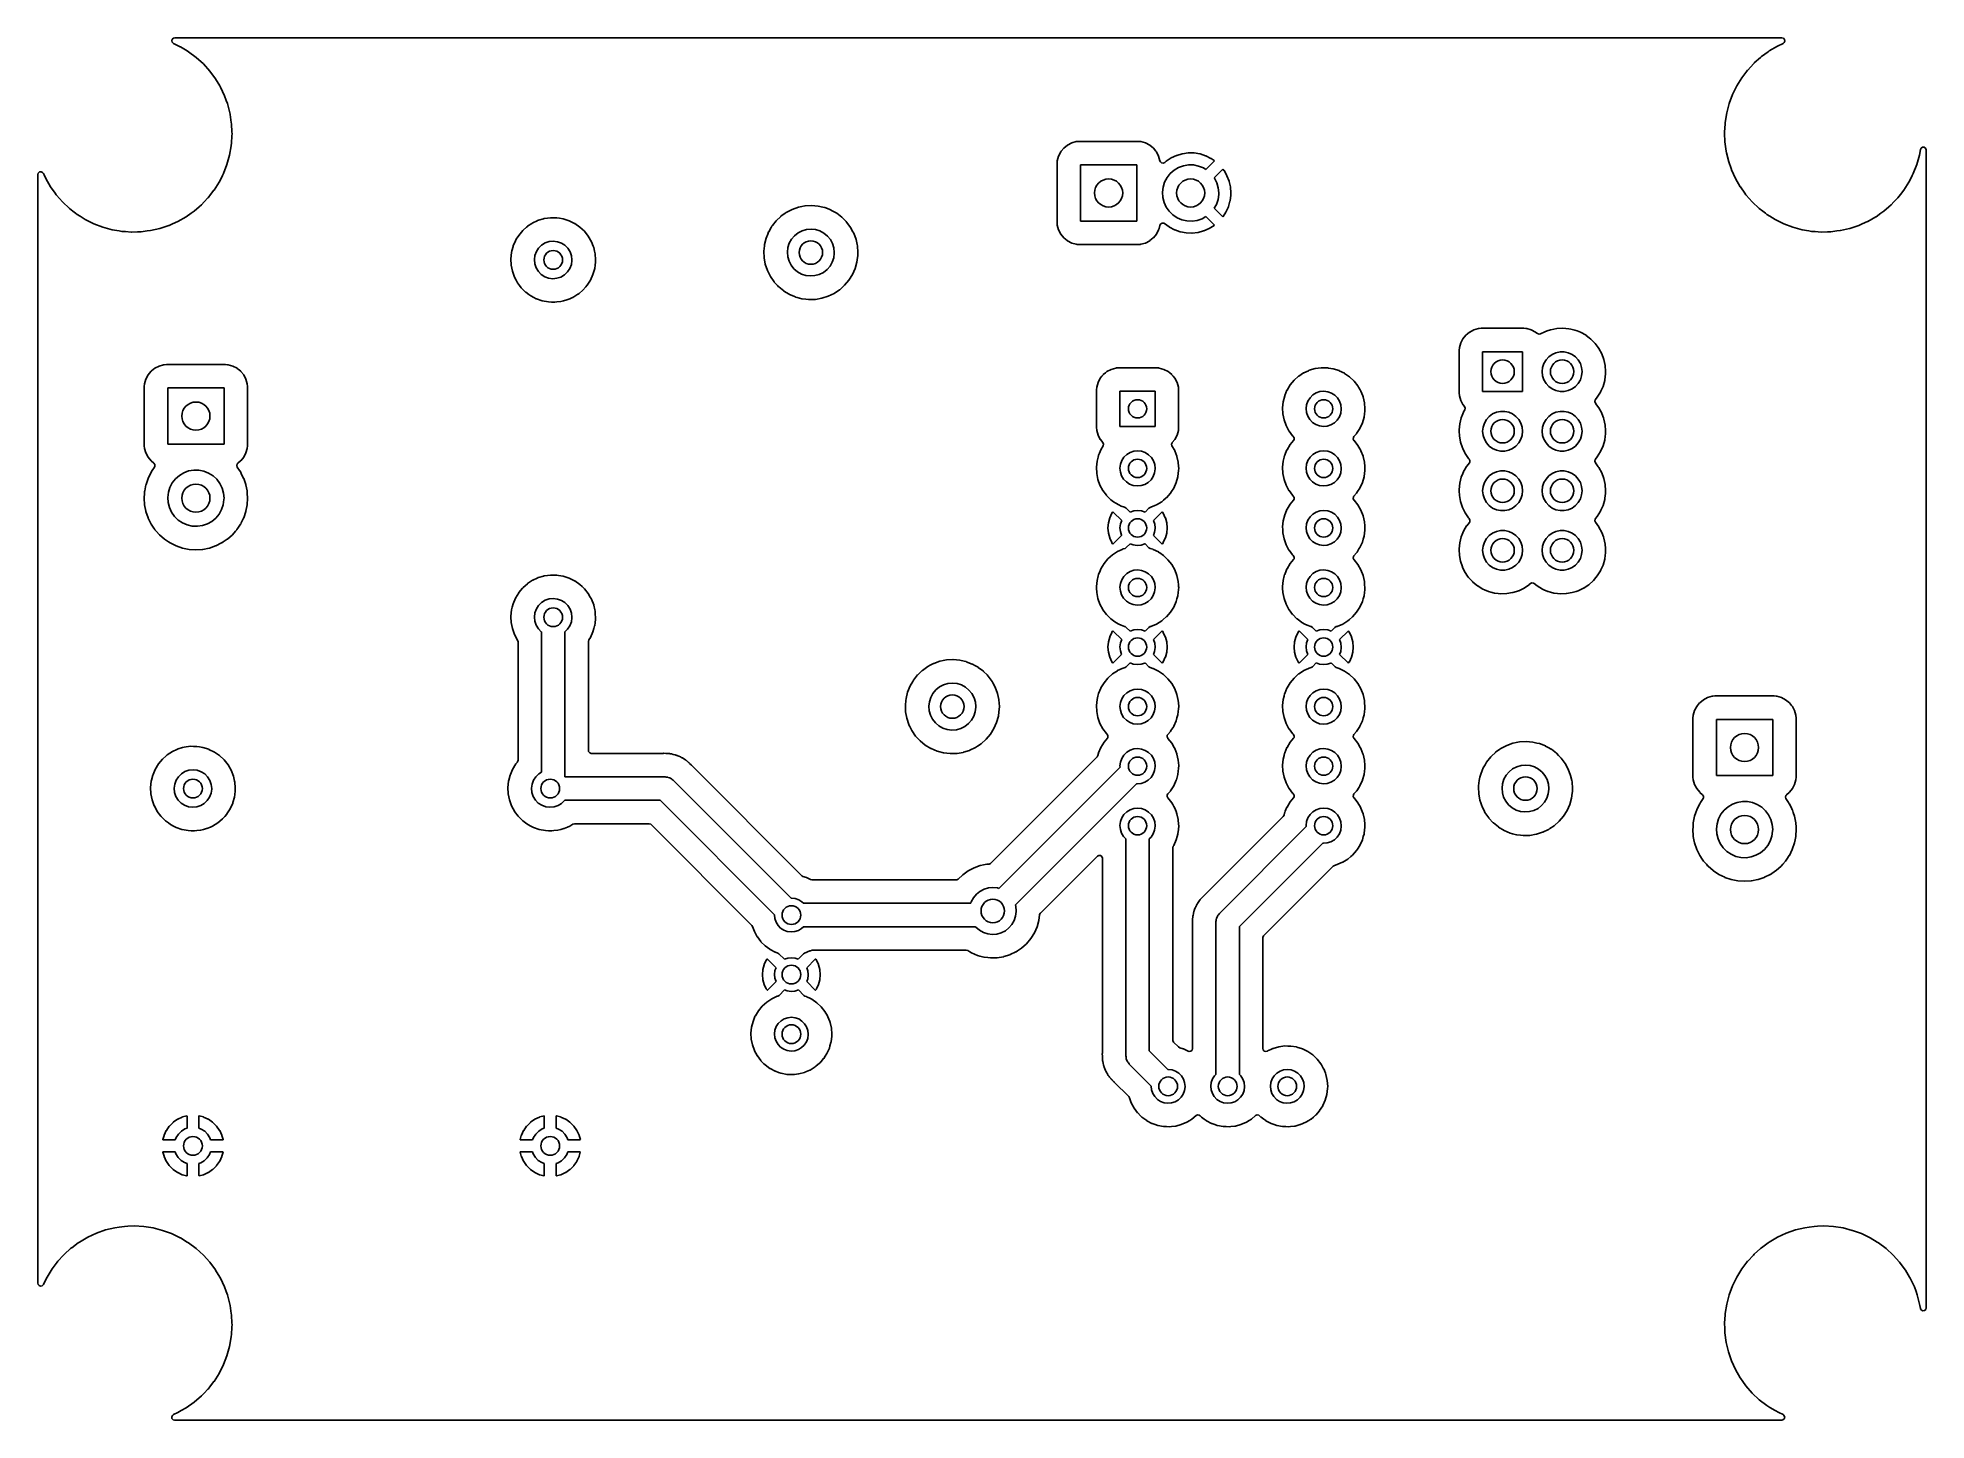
# Model space of a CAD drawing. Extents: x 1.63 to 4.81, y -6.15 to -3.83.
import ezdxf

# ---------------------------------------------------------------- set-up
doc = ezdxf.new("R2010")
doc.units = 0
doc.header["$MEASUREMENT"] = 0
doc.layers.add('BLACK', color=7, linetype='CONTINUOUS')

msp = doc.modelspace()

# ---------------------------------------------------------------- linework, layer by layer
at = {"layer": 'BLACK', "linetype": 'CONTINUOUS'}
for p, q in [((1.85947, -3.83186), (1.86031, -3.82919)), ((1.86021, -3.83455), (1.85947, -3.83186)), ((1.86229, -3.83642), (1.86021, -3.83455)), ((1.86031, -3.82919), (1.86245, -3.8274)), ((1.87383, -3.84195), (1.86229, -3.83642)), ((1.86245, -3.8274), (1.86443, -3.82699)), ((1.86443, -3.82699), (4.56344, -3.82699)), ((4.56552, -3.83645), (4.55608, -3.84082)), ((4.56344, -3.82699), (4.56612, -3.82778)), ((4.56719, -3.8352), (4.56552, -3.83645)), ((4.56612, -3.82778), (4.56795, -3.82989)), ((4.56835, -3.83265), (4.56719, -3.8352)), ((4.56795, -3.82989), (4.56835, -3.83265)), ((1.87393, -3.84201), (1.87383, -3.84195)), ((1.88545, -3.84899), (1.87393, -3.84201)), ((1.87393, -3.84201), (1.87393, -3.84201)), ((1.88767, -3.85033), (1.88545, -3.84899)), ((1.90062, -3.86002), (1.88767, -3.85033)), ((1.91256, -3.87093), (1.90062, -3.86002)), ((4.52728, -3.86002), (4.51683, -3.8693)), ((4.52884, -3.85864), (4.52728, -3.86002)), ((4.52893, -3.85856), (4.52884, -3.85864)), ((4.52884, -3.85864), (4.52884, -3.85864)), ((4.52903, -3.85849), (4.52893, -3.85856)), ((4.54015, -3.8504), (4.52903, -3.85849)), ((4.52903, -3.85849), (4.52903, -3.85849)), ((4.54202, -3.84905), (4.54015, -3.8504)), ((4.55597, -3.84087), (4.54202, -3.84905)), ((4.55608, -3.84082), (4.55597, -3.84087)), ((4.55608, -3.84082), (4.55608, -3.84082)), ((1.92339, -3.88295), (1.91256, -3.87093)), ((1.93299, -3.89597), (1.92339, -3.88295)), ((1.93305, -3.89608), (1.93299, -3.89597)), ((1.94012, -3.90794), (1.93305, -3.89608)), ((4.496, -3.89416), (4.48765, -3.90773)), ((4.49606, -3.89405), (4.496, -3.89416)), ((4.50441, -3.88305), (4.49606, -3.89405)), ((4.50577, -3.88127), (4.50441, -3.88305)), ((4.50584, -3.88117), (4.50577, -3.88127)), ((4.50577, -3.88127), (4.50577, -3.88127)), ((4.5154, -3.87085), (4.50584, -3.88117)), ((4.51675, -3.86939), (4.5154, -3.87085)), ((4.51683, -3.8693), (4.51675, -3.86939)), ((4.51675, -3.86939), (4.51675, -3.86939)), ((1.94127, -3.90987), (1.94012, -3.90794)), ((1.94816, -3.9245), (1.94127, -3.90987)), ((1.95094, -3.93232), (1.94816, -3.9245)), ((4.48049, -3.92237), (4.47485, -3.93753)), ((4.48758, -3.90783), (4.48049, -3.92237)), ((4.48765, -3.90773), (4.48758, -3.90783)), ((4.48765, -3.90773), (4.48765, -3.90773)), ((1.9528, -3.93753), (1.95094, -3.93232)), ((1.95359, -3.93974), (1.9528, -3.93753)), ((1.9575, -3.95544), (1.95359, -3.93974)), ((1.95752, -3.95556), (1.9575, -3.95544)), ((1.9595, -3.96902), (1.95752, -3.95556)), ((1.95752, -3.95556), (1.95752, -3.95556)), ((4.47072, -3.95317), (4.46814, -3.96914)), ((4.47485, -3.93753), (4.47072, -3.95317)), ((1.95986, -3.97144), (1.9595, -3.96902)), ((1.95972, -4.00352), (1.96058, -3.9923)), ((1.95987, -3.97156), (1.95986, -3.97144)), ((1.96055, -3.98541), (1.95987, -3.97156)), ((1.96065, -3.9876), (1.96055, -3.98541)), ((1.96058, -3.9923), (1.96059, -3.99222)), ((1.96058, -3.9923), (1.96058, -3.9923)), ((1.96059, -3.99222), (1.96065, -3.9876)), ((4.46799, -3.97144), (4.46712, -3.98529)), ((4.46712, -3.98529), (4.46712, -3.98541)), ((4.46712, -3.98541), (4.4672, -3.9876)), ((4.4672, -3.9876), (4.4672, -3.9876)), ((4.4672, -3.9876), (4.46767, -4.00096)), ((4.46813, -3.96926), (4.46799, -3.97144)), ((4.46814, -3.96914), (4.46813, -3.96926)), ((4.46813, -3.96926), (4.46813, -3.96926)), ((1.95219, -4.03986), (1.95654, -4.02428)), ((1.95654, -4.02428), (1.95935, -4.00835)), ((1.95935, -4.00835), (1.95972, -4.00352)), ((3.34867, -4.02565), (3.34647, -4.03334)), ((3.35238, -4.01856), (3.34867, -4.02565)), ((3.35316, -4.01761), (3.35238, -4.01856)), ((3.35728, -4.01255), (3.35316, -4.01761)), ((3.35744, -4.01236), (3.35728, -4.01255)), ((3.36364, -4.0073), (3.35744, -4.01236)), ((3.37073, -4.00359), (3.36364, -4.0073)), ((3.37842, -4.00139), (3.37073, -4.00359)), ((3.37967, -4.00128), (3.37842, -4.00139)), ((3.38305, -4.00097), (3.37967, -4.00128)), ((3.38316, -4.00096), (3.38305, -4.00097)), ((3.38305, -4.00097), (3.38305, -4.00097)), ((3.4822, -4.00096), (3.38316, -4.00096)), ((3.48231, -4.00097), (3.4822, -4.00096)), ((3.48569, -4.00128), (3.48231, -4.00097)), ((3.48231, -4.00097), (3.48231, -4.00097)), ((3.48693, -4.00139), (3.48569, -4.00128)), ((3.49462, -4.00359), (3.48693, -4.00139)), ((3.50172, -4.0073), (3.49462, -4.00359)), ((3.50792, -4.01236), (3.50172, -4.0073)), ((3.50808, -4.01255), (3.50792, -4.01236)), ((3.5122, -4.01761), (3.50808, -4.01255)), ((3.51298, -4.01856), (3.5122, -4.01761)), ((3.51668, -4.02565), (3.51298, -4.01856)), ((3.51889, -4.03334), (3.51668, -4.02565)), ((3.54669, -4.02451), (3.53795, -4.02854)), ((3.54703, -4.02438), (3.54669, -4.02451)), ((3.55628, -4.02169), (3.54703, -4.02438)), ((3.55663, -4.02161), (3.55628, -4.02169)), ((3.56617, -4.02032), (3.55663, -4.02161)), ((3.56654, -4.02029), (3.56617, -4.02032)), ((3.57617, -4.02042), (3.56654, -4.02029)), ((3.57653, -4.02045), (3.57617, -4.02042)), ((3.58603, -4.022), (3.57653, -4.02045)), ((3.58639, -4.02208), (3.58603, -4.022)), ((3.59556, -4.02502), (3.58639, -4.02208)), ((3.5959, -4.02516), (3.59556, -4.02502)), ((3.60453, -4.02942), (3.5959, -4.02516)), ((4.46767, -4.00096), (4.46768, -4.00145)), ((4.46768, -4.00145), (4.46982, -4.01749)), ((4.46982, -4.01749), (4.46985, -4.01761)), ((4.46985, -4.01761), (4.46985, -4.01761)), ((4.46985, -4.01761), (4.47051, -4.02042)), ((4.47051, -4.02042), (4.47352, -4.03324)), ((4.78979, -4.03986), (4.79414, -4.02428)), ((4.79414, -4.02428), (4.79584, -4.0146)), ((4.79584, -4.0146), (4.79708, -4.0121)), ((4.79708, -4.0121), (4.79948, -4.01066)), ((4.79948, -4.01066), (4.80228, -4.01075)), ((4.80228, -4.01075), (4.80458, -4.01233)), ((4.80458, -4.01233), (4.80566, -4.01491)), ((4.80566, -4.01491), (4.80569, -4.01546)), ((4.80569, -4.01546), (4.80569, -5.95961)), ((1.63447, -4.0568), (1.63526, -4.05412)), ((1.63447, -5.91816), (1.63447, -4.0568)), ((1.63526, -4.05412), (1.63737, -4.05229)), ((1.63737, -4.05229), (1.64014, -4.05189)), ((1.64014, -4.05189), (1.64268, -4.05305)), ((1.64268, -4.05305), (1.64395, -4.05475)), ((1.64395, -4.05475), (1.64507, -4.05722)), ((1.64507, -4.05722), (1.64782, -4.06328)), ((1.93994, -4.0676), (1.94459, -4.05841)), ((1.94459, -4.05841), (1.94634, -4.05494)), ((1.94634, -4.05494), (1.94638, -4.05483)), ((1.94638, -4.05483), (1.95214, -4.03997)), ((1.94638, -4.05483), (1.94638, -4.05483)), ((1.95214, -4.03997), (1.95219, -4.03986)), ((3.3461, -4.03741), (3.34604, -4.03808)), ((3.34604, -4.03808), (3.34604, -4.13712)), ((3.34644, -4.03358), (3.3461, -4.03741)), ((3.34647, -4.03334), (3.34644, -4.03358)), ((3.38543, -4.13484), (3.38543, -4.04035)), ((3.38543, -4.04035), (3.47992, -4.04035)), ((3.47992, -4.04035), (3.47992, -4.13484)), ((3.5189, -4.03347), (3.51889, -4.03334)), ((3.51962, -4.03525), (3.5189, -4.03347)), ((3.52176, -4.03705), (3.51962, -4.03525)), ((3.52453, -4.03741), (3.52176, -4.03705)), ((3.52706, -4.03621), (3.52453, -4.03741)), ((3.52928, -4.03422), (3.52706, -4.03621)), ((3.52958, -4.034), (3.52928, -4.03422)), ((3.53763, -4.02872), (3.52958, -4.034)), ((3.53085, -4.06187), (3.5362, -4.05508)), ((3.5362, -4.05508), (3.5427, -4.04938)), ((3.53795, -4.02854), (3.53763, -4.02872)), ((3.5427, -4.04938), (3.55013, -4.04496)), ((3.55013, -4.04496), (3.55824, -4.04196)), ((3.55824, -4.04196), (3.56677, -4.0405)), ((3.56677, -4.0405), (3.57541, -4.04061)), ((3.57541, -4.04061), (3.58389, -4.0423)), ((3.58389, -4.0423), (3.59192, -4.0455)), ((3.59192, -4.0455), (3.59591, -4.04802)), ((3.59591, -4.04802), (3.60994, -4.03399)), ((3.60485, -4.0296), (3.60453, -4.02942)), ((3.60982, -4.03305), (3.60485, -4.0296)), ((3.61019, -4.03353), (3.60982, -4.03305)), ((3.60994, -4.03399), (3.61019, -4.03353)), ((3.62411, -4.04811), (3.61013, -4.06208)), ((3.62456, -4.04785), (3.62411, -4.04811)), ((3.62503, -4.04818), (3.62456, -4.04785)), ((3.62626, -4.04975), (3.62503, -4.04818)), ((3.62647, -4.05005), (3.62626, -4.04975)), ((3.63124, -4.05841), (3.62647, -4.05005)), ((3.6314, -4.05874), (3.63124, -4.05841)), ((3.63489, -4.06771), (3.6314, -4.05874)), ((4.47352, -4.03324), (4.47356, -4.03335)), ((4.47356, -4.03335), (4.47356, -4.03335)), ((4.47356, -4.03335), (4.47869, -4.04844)), ((4.47869, -4.04844), (4.47869, -4.04844)), ((4.47869, -4.04844), (4.47873, -4.04855)), ((4.47873, -4.04855), (4.48541, -4.06328)), ((4.77754, -4.0676), (4.78219, -4.05841)), ((4.78219, -4.05841), (4.78394, -4.05494)), ((4.78394, -4.05494), (4.78398, -4.05483)), ((4.78398, -4.05483), (4.78974, -4.03997)), ((4.78398, -4.05483), (4.78398, -4.05483)), ((4.78974, -4.03997), (4.78979, -4.03986)), ((1.64782, -4.06328), (1.6559, -4.07729)), ((1.6559, -4.07729), (1.65597, -4.07739)), ((1.65597, -4.07739), (1.65597, -4.07739)), ((1.65597, -4.07739), (1.66355, -4.08798)), ((1.66355, -4.08798), (1.66532, -4.09044)), ((1.66532, -4.09044), (1.6654, -4.09054)), ((1.6654, -4.09054), (1.6654, -4.09054)), ((1.6654, -4.09054), (1.6659, -4.09111)), ((1.92042, -4.09579), (1.92467, -4.09035)), ((1.92467, -4.09035), (1.9303, -4.08314)), ((1.9303, -4.08314), (1.93038, -4.08304)), ((1.9303, -4.08314), (1.9303, -4.08314)), ((1.93038, -4.08304), (1.93044, -4.08294)), ((1.93044, -4.08294), (1.93898, -4.06948)), ((1.93044, -4.08294), (1.93044, -4.08294)), ((1.93898, -4.06948), (1.93904, -4.06938)), ((1.93898, -4.06948), (1.93898, -4.06948)), ((1.93904, -4.06938), (1.93994, -4.0676)), ((3.52324, -4.08636), (3.52426, -4.07778)), ((3.52381, -4.09499), (3.52324, -4.08636)), ((3.52426, -4.07778), (3.52682, -4.06952)), ((3.52682, -4.06952), (3.53085, -4.06187)), ((3.61013, -4.06208), (3.61075, -4.06291)), ((3.61075, -4.06291), (3.61458, -4.07067)), ((3.61458, -4.07067), (3.61693, -4.07899)), ((3.61765, -4.09007), (3.61641, -4.09863)), ((3.61693, -4.07899), (3.61772, -4.0876)), ((3.61772, -4.0876), (3.61765, -4.09007)), ((3.635, -4.06806), (3.63489, -4.06771)), ((3.63712, -4.07745), (3.635, -4.06806)), ((3.63718, -4.07781), (3.63712, -4.07745)), ((3.6379, -4.08747), (3.63718, -4.07781)), ((3.63782, -4.091), (3.6379, -4.08772)), ((3.6379, -4.08772), (3.6379, -4.08747)), ((4.48541, -4.06328), (4.4935, -4.07729)), ((4.4935, -4.07729), (4.49357, -4.07739)), ((4.49357, -4.07739), (4.49357, -4.07739)), ((4.49357, -4.07739), (4.50115, -4.08798)), ((4.50115, -4.08798), (4.50292, -4.09044)), ((4.50292, -4.09044), (4.503, -4.09054)), ((4.503, -4.09054), (4.503, -4.09054)), ((4.503, -4.09054), (4.5035, -4.09111)), ((4.75802, -4.09579), (4.76227, -4.09035)), ((4.76227, -4.09035), (4.7679, -4.08314)), ((4.7679, -4.08314), (4.76797, -4.08304)), ((4.7679, -4.08314), (4.7679, -4.08314)), ((4.76797, -4.08304), (4.76804, -4.08294)), ((4.76804, -4.08294), (4.77658, -4.06948)), ((4.76804, -4.08294), (4.76804, -4.08294)), ((4.77658, -4.06948), (4.77664, -4.06938)), ((4.77658, -4.06948), (4.77658, -4.06948)), ((4.77664, -4.06938), (4.77754, -4.0676)), ((1.6659, -4.09111), (1.67598, -4.10262)), ((1.67598, -4.10262), (1.68777, -4.11369)), ((1.68777, -4.11369), (1.69355, -4.11814)), ((1.69355, -4.11814), (1.69793, -4.12152)), ((1.69793, -4.12152), (1.70058, -4.12356)), ((1.8838, -4.1274), (1.89213, -4.12152)), ((1.89213, -4.12152), (1.89692, -4.11814)), ((1.89692, -4.11814), (1.89702, -4.11807)), ((1.89692, -4.11814), (1.89692, -4.11814)), ((1.89702, -4.11807), (1.90541, -4.11083)), ((1.90541, -4.11083), (1.90917, -4.10758)), ((1.90917, -4.10758), (1.90926, -4.1075)), ((1.90917, -4.10758), (1.90917, -4.10758)), ((1.90926, -4.1075), (1.91391, -4.10262)), ((1.91391, -4.10262), (1.92033, -4.09588)), ((1.92033, -4.09588), (1.92042, -4.09579)), ((2.88941, -4.12171), (2.88235, -4.12676)), ((2.89128, -4.12037), (2.88941, -4.12171)), ((2.89142, -4.12027), (2.89128, -4.12037)), ((2.89128, -4.12037), (2.89128, -4.12037)), ((2.89581, -4.11799), (2.89142, -4.12027)), ((2.90116, -4.11521), (2.89581, -4.11799)), ((2.90132, -4.11513), (2.90116, -4.11521)), ((2.90116, -4.11521), (2.90116, -4.11521)), ((2.90148, -4.11507), (2.90132, -4.11513)), ((2.91168, -4.11149), (2.90148, -4.11507)), ((2.90148, -4.11507), (2.90148, -4.11507)), ((2.91184, -4.11144), (2.91168, -4.11149)), ((2.91201, -4.1114), (2.91184, -4.11144)), ((2.91735, -4.11034), (2.91201, -4.1114)), ((2.91201, -4.1114), (2.91201, -4.1114)), ((2.92278, -4.10926), (2.91735, -4.11034)), ((2.92296, -4.10925), (2.92278, -4.10926)), ((2.93374, -4.10866), (2.92296, -4.10925)), ((2.92296, -4.10925), (2.92296, -4.10925)), ((2.93392, -4.10865), (2.93374, -4.10866)), ((2.93374, -4.10866), (2.93374, -4.10866)), ((2.94503, -4.10961), (2.93392, -4.10865)), ((2.95276, -4.1114), (2.94503, -4.10961)), ((2.95572, -4.11209), (2.95276, -4.1114)), ((2.95589, -4.11213), (2.95572, -4.11209)), ((2.95572, -4.11209), (2.95572, -4.11209)), ((2.95606, -4.11219), (2.95589, -4.11213)), ((2.96613, -4.11609), (2.95606, -4.11219)), ((2.95606, -4.11219), (2.95606, -4.11219)), ((2.9663, -4.11615), (2.96613, -4.11609)), ((2.96613, -4.11609), (2.96613, -4.11609)), ((2.96645, -4.11624), (2.9663, -4.11615)), ((2.96958, -4.11799), (2.96645, -4.11624)), ((2.96645, -4.11624), (2.96645, -4.11624)), ((2.97603, -4.1216), (2.96958, -4.11799)), ((2.97617, -4.12171), (2.97603, -4.1216)), ((2.98476, -4.12826), (2.97617, -4.12171)), ((2.97617, -4.12171), (2.97617, -4.12171)), ((3.52594, -4.10337), (3.52381, -4.09499)), ((3.52956, -4.11122), (3.52594, -4.10337)), ((3.53455, -4.11828), (3.52956, -4.11122)), ((3.54074, -4.12431), (3.53455, -4.11828)), ((3.61363, -4.10681), (3.61011, -4.1131)), ((3.61011, -4.1131), (3.62416, -4.12715)), ((3.61641, -4.09863), (3.61363, -4.10681)), ((3.62498, -4.12717), (3.62963, -4.11993)), ((3.62963, -4.11993), (3.62981, -4.11961)), ((3.62981, -4.11961), (3.63376, -4.11083)), ((3.63376, -4.11083), (3.63389, -4.11048)), ((3.63389, -4.11048), (3.6365, -4.10122)), ((3.6365, -4.10122), (3.63657, -4.10086)), ((3.63657, -4.10086), (3.6378, -4.09125)), ((3.6378, -4.09125), (3.63782, -4.091)), ((4.5035, -4.09111), (4.51357, -4.10262)), ((4.51357, -4.10262), (4.52537, -4.11369)), ((4.52537, -4.11369), (4.53115, -4.11814)), ((4.53115, -4.11814), (4.53553, -4.12152)), ((4.53553, -4.12152), (4.53818, -4.12356)), ((4.7214, -4.1274), (4.72973, -4.12152)), ((4.72973, -4.12152), (4.73452, -4.11814)), ((4.73452, -4.11814), (4.73461, -4.11807)), ((4.73452, -4.11814), (4.73452, -4.11814)), ((4.73461, -4.11807), (4.743, -4.11083)), ((4.743, -4.11083), (4.74677, -4.10758)), ((4.74677, -4.10758), (4.74686, -4.1075)), ((4.74677, -4.10758), (4.74677, -4.10758)), ((4.74686, -4.1075), (4.75151, -4.10262)), ((4.75151, -4.10262), (4.75793, -4.09588)), ((4.75793, -4.09588), (4.75802, -4.09579)), ((1.70058, -4.12356), (1.70069, -4.12362)), ((1.70069, -4.12362), (1.70069, -4.12362)), ((1.70069, -4.12362), (1.70554, -4.12666)), ((1.70554, -4.12666), (1.7143, -4.13213)), ((1.7143, -4.13213), (1.72879, -4.13932)), ((1.72879, -4.13932), (1.74391, -4.14507)), ((1.74391, -4.14507), (1.75952, -4.14931)), ((1.75952, -4.14931), (1.7712, -4.15128)), ((1.7712, -4.15128), (1.77536, -4.15199)), ((1.77536, -4.15199), (1.77536, -4.15199)), ((1.77536, -4.15199), (1.77547, -4.15201)), ((1.77547, -4.15201), (1.78185, -4.15245)), ((1.78185, -4.15245), (1.79149, -4.15313)), ((1.79149, -4.15313), (1.79149, -4.15313)), ((1.79149, -4.15313), (1.79161, -4.15314)), ((1.79161, -4.15314), (1.80207, -4.15284)), ((1.80207, -4.15284), (1.80766, -4.15269)), ((1.80766, -4.15269), (1.80778, -4.15268)), ((1.80766, -4.15269), (1.80766, -4.15269)), ((1.80778, -4.15268), (1.8079, -4.15267)), ((1.8079, -4.15267), (1.81791, -4.1514)), ((1.8079, -4.15267), (1.8079, -4.15267)), ((1.81791, -4.1514), (1.82383, -4.15066)), ((1.82383, -4.15066), (1.82395, -4.15063)), ((1.82395, -4.15063), (1.83949, -4.1471)), ((1.82395, -4.15063), (1.82395, -4.15063)), ((1.83949, -4.1471), (1.8396, -4.14707)), ((1.83949, -4.1471), (1.83949, -4.1471)), ((1.8396, -4.14707), (1.83972, -4.14703)), ((1.83972, -4.14703), (1.85484, -4.142)), ((1.85484, -4.142), (1.85495, -4.14197)), ((1.85484, -4.142), (1.85484, -4.142)), ((1.85495, -4.14197), (1.86059, -4.13946)), ((1.86059, -4.13946), (1.86962, -4.13544)), ((1.86962, -4.13544), (1.86973, -4.13539)), ((1.86962, -4.13544), (1.86962, -4.13544)), ((1.86973, -4.13539), (1.86984, -4.13533)), ((1.86984, -4.13533), (1.88369, -4.12746)), ((1.88369, -4.12746), (1.8838, -4.1274)), ((1.88369, -4.12746), (1.88369, -4.12746)), ((2.44887, -4.15062), (2.44213, -4.15872)), ((2.44982, -4.14977), (2.44887, -4.15062)), ((2.45514, -4.14502), (2.44982, -4.14977)), ((2.45673, -4.1436), (2.45514, -4.14502)), ((2.45688, -4.1435), (2.45673, -4.1436)), ((2.46425, -4.13867), (2.45688, -4.1435)), ((2.45688, -4.1435), (2.45688, -4.1435)), ((2.46554, -4.13783), (2.46425, -4.13867)), ((2.47311, -4.13434), (2.46554, -4.13783)), ((2.47494, -4.13349), (2.47311, -4.13434)), ((2.47511, -4.13342), (2.47494, -4.13349)), ((2.47494, -4.13349), (2.47494, -4.13349)), ((2.48381, -4.13088), (2.47511, -4.13342)), ((2.48504, -4.13052), (2.48381, -4.13088)), ((2.48522, -4.13047), (2.48504, -4.13052)), ((2.48504, -4.13052), (2.48504, -4.13052)), ((2.49566, -4.12905), (2.48522, -4.13047)), ((2.49584, -4.12905), (2.49566, -4.12905)), ((2.50093, -4.12912), (2.49584, -4.12905)), ((2.49584, -4.12905), (2.49584, -4.12905)), ((2.5062, -4.12919), (2.50093, -4.12912)), ((2.50638, -4.12922), (2.5062, -4.12919)), ((2.51087, -4.12995), (2.50638, -4.12922)), ((2.50638, -4.12922), (2.50638, -4.12922)), ((2.51659, -4.13088), (2.51087, -4.12995)), ((2.52663, -4.13409), (2.51659, -4.13088)), ((2.52679, -4.13417), (2.52663, -4.13409)), ((2.53591, -4.13867), (2.52679, -4.13417)), ((2.52679, -4.13417), (2.52679, -4.13417)), ((2.53608, -4.13875), (2.53591, -4.13867)), ((2.54473, -4.14476), (2.53608, -4.13875)), ((2.55241, -4.15198), (2.54473, -4.14476)), ((2.55893, -4.16025), (2.55241, -4.15198)), ((2.8617, -4.15302), (2.86024, -4.15664)), ((2.86177, -4.15286), (2.8617, -4.15302)), ((2.86186, -4.15271), (2.86177, -4.15286)), ((2.86617, -4.14529), (2.86186, -4.15271)), ((2.86186, -4.15271), (2.86186, -4.15271)), ((2.86737, -4.14322), (2.86617, -4.14529)), ((2.86837, -4.14195), (2.86737, -4.14322)), ((2.87417, -4.13459), (2.86837, -4.14195)), ((2.87428, -4.13446), (2.87417, -4.13459)), ((2.87466, -4.13409), (2.87428, -4.13446)), ((2.88222, -4.12688), (2.87466, -4.13409)), ((2.88235, -4.12676), (2.88222, -4.12688)), ((2.88222, -4.12688), (2.88222, -4.12688)), ((2.91112, -4.15465), (2.91793, -4.1511)), ((2.91793, -4.1511), (2.9253, -4.14893)), ((2.9253, -4.14893), (2.93295, -4.14823)), ((2.93295, -4.14823), (2.94059, -4.14903)), ((2.94059, -4.14903), (2.94793, -4.1513)), ((2.94793, -4.1513), (2.95469, -4.15496)), ((2.9849, -4.12837), (2.98476, -4.12826)), ((2.98476, -4.12826), (2.98476, -4.12826)), ((2.98696, -4.13047), (2.9849, -4.12837)), ((2.9918, -4.13539), (2.98696, -4.13047)), ((2.99272, -4.13632), (2.9918, -4.13539)), ((2.99331, -4.13712), (2.99272, -4.13632)), ((2.99935, -4.14529), (2.99331, -4.13712)), ((2.99943, -4.14544), (2.99935, -4.14529)), ((3.00334, -4.15268), (2.99943, -4.14544)), ((3.00464, -4.1551), (3.00334, -4.15268)), ((3.34604, -4.13712), (3.34605, -4.13723)), ((3.34605, -4.13723), (3.34624, -4.13927)), ((3.34605, -4.13723), (3.34605, -4.13723)), ((3.34624, -4.13927), (3.34647, -4.14185)), ((3.34647, -4.14185), (3.34867, -4.14955)), ((3.34867, -4.14955), (3.35238, -4.15664)), ((3.47992, -4.13484), (3.38543, -4.13484)), ((3.51298, -4.15664), (3.51668, -4.14955)), ((3.51668, -4.14955), (3.51739, -4.14707)), ((3.51739, -4.14707), (3.51882, -4.14208)), ((3.51882, -4.14208), (3.51889, -4.14185)), ((3.51882, -4.14208), (3.51882, -4.14208)), ((3.51889, -4.14185), (3.5189, -4.14186)), ((3.5189, -4.14186), (3.52011, -4.13946)), ((3.52011, -4.13946), (3.52252, -4.13804)), ((3.52252, -4.13804), (3.52532, -4.13816)), ((3.52532, -4.13816), (3.52665, -4.13892)), ((3.52665, -4.13892), (3.52668, -4.13887)), ((3.52668, -4.13887), (3.53459, -4.14468)), ((3.53459, -4.14468), (3.5349, -4.14487)), ((3.5349, -4.14487), (3.54342, -4.14935)), ((3.54793, -4.12912), (3.54074, -4.12431)), ((3.54342, -4.14935), (3.54376, -4.1495)), ((3.54376, -4.1495), (3.55285, -4.15267)), ((3.55587, -4.13253), (3.54793, -4.12912)), ((3.55285, -4.15267), (3.5532, -4.15277)), ((3.5532, -4.15277), (3.56266, -4.15456)), ((3.56431, -4.13444), (3.55587, -4.13253)), ((3.57294, -4.13478), (3.56431, -4.13444)), ((3.5815, -4.13354), (3.57294, -4.13478)), ((3.57301, -4.15497), (3.58258, -4.15392)), ((3.58969, -4.13076), (3.5815, -4.13354)), ((3.58258, -4.15392), (3.58294, -4.15386)), ((3.58294, -4.15386), (3.59225, -4.1514)), ((3.59597, -4.12724), (3.58969, -4.13076)), ((3.59225, -4.1514), (3.5926, -4.15128)), ((3.5926, -4.15128), (3.60144, -4.14748)), ((3.61008, -4.14135), (3.59597, -4.12724)), ((3.60144, -4.14748), (3.60177, -4.14731)), ((3.60177, -4.14731), (3.60995, -4.14225)), ((3.60995, -4.14225), (3.61002, -4.1422)), ((3.61002, -4.1422), (3.61032, -4.14175)), ((3.61032, -4.14175), (3.61008, -4.14135)), ((3.62416, -4.12715), (3.62465, -4.12741)), ((3.62465, -4.12741), (3.62498, -4.12717)), ((4.53818, -4.12356), (4.53828, -4.12362)), ((4.53828, -4.12362), (4.53828, -4.12362)), ((4.53828, -4.12362), (4.54314, -4.12666)), ((4.54314, -4.12666), (4.5519, -4.13213)), ((4.5519, -4.13213), (4.56639, -4.13932)), ((4.56639, -4.13932), (4.58151, -4.14507)), ((4.58151, -4.14507), (4.59712, -4.14931)), ((4.59712, -4.14931), (4.6088, -4.15128)), ((4.6088, -4.15128), (4.61295, -4.15199)), ((4.61295, -4.15199), (4.61295, -4.15199)), ((4.61295, -4.15199), (4.61307, -4.15201)), ((4.61307, -4.15201), (4.61945, -4.15245)), ((4.61945, -4.15245), (4.62909, -4.15313)), ((4.62909, -4.15313), (4.62909, -4.15313)), ((4.62909, -4.15313), (4.62921, -4.15314)), ((4.62921, -4.15314), (4.63967, -4.15284)), ((4.63967, -4.15284), (4.64526, -4.15269)), ((4.64526, -4.15269), (4.64538, -4.15268)), ((4.64526, -4.15269), (4.64526, -4.15269)), ((4.64538, -4.15268), (4.6455, -4.15267)), ((4.6455, -4.15267), (4.65551, -4.1514)), ((4.6455, -4.15267), (4.6455, -4.15267)), ((4.65551, -4.1514), (4.66143, -4.15066)), ((4.66143, -4.15066), (4.66155, -4.15063)), ((4.66155, -4.15063), (4.67709, -4.1471)), ((4.66155, -4.15063), (4.66155, -4.15063)), ((4.67709, -4.1471), (4.6772, -4.14707)), ((4.67709, -4.1471), (4.67709, -4.1471)), ((4.6772, -4.14707), (4.67732, -4.14703)), ((4.67732, -4.14703), (4.69244, -4.142)), ((4.69244, -4.142), (4.69255, -4.14197)), ((4.69244, -4.142), (4.69244, -4.142)), ((4.69255, -4.14197), (4.69819, -4.13946)), ((4.69819, -4.13946), (4.70722, -4.13544)), ((4.70722, -4.13544), (4.70733, -4.13539)), ((4.70722, -4.13544), (4.70722, -4.13544)), ((4.70733, -4.13539), (4.70744, -4.13533)), ((4.70744, -4.13533), (4.72129, -4.12746)), ((4.72129, -4.12746), (4.7214, -4.1274)), ((4.72129, -4.12746), (4.72129, -4.12746)), ((2.43068, -4.18494), (2.43, -4.18766)), ((2.43254, -4.17762), (2.43068, -4.18494)), ((2.43259, -4.17744), (2.43254, -4.17762)), ((2.43254, -4.17762), (2.43254, -4.17762)), ((2.433, -4.17647), (2.43259, -4.17744)), ((2.43659, -4.1679), (2.433, -4.17647)), ((2.43666, -4.16773), (2.43659, -4.1679)), ((2.43659, -4.1679), (2.43659, -4.1679)), ((2.43807, -4.1654), (2.43666, -4.16773)), ((2.44203, -4.15888), (2.43807, -4.1654)), ((2.44213, -4.15872), (2.44203, -4.15888)), ((2.46939, -4.19259), (2.47179, -4.186)), ((2.47179, -4.186), (2.47559, -4.18009)), ((2.47559, -4.18009), (2.48061, -4.17518)), ((2.48061, -4.17518), (2.48659, -4.1715)), ((2.48659, -4.1715), (2.49324, -4.16924)), ((2.49324, -4.16924), (2.50022, -4.1685)), ((2.50022, -4.1685), (2.50719, -4.16934)), ((2.50719, -4.16934), (2.51381, -4.17169)), ((2.51381, -4.17169), (2.51974, -4.17545)), ((2.51974, -4.17545), (2.52468, -4.18044)), ((2.52468, -4.18044), (2.5284, -4.18639)), ((2.56416, -4.1694), (2.55893, -4.16025)), ((2.56423, -4.16957), (2.56416, -4.1694)), ((2.56698, -4.17665), (2.56423, -4.16957)), ((2.56423, -4.16957), (2.56423, -4.16957)), ((2.56798, -4.17922), (2.56698, -4.17665)), ((2.56802, -4.1794), (2.56798, -4.17922)), ((2.56931, -4.18512), (2.56802, -4.1794)), ((2.56989, -4.18766), (2.56931, -4.18512)), ((2.85464, -4.17647), (2.85376, -4.18512)), ((2.85376, -4.18512), (2.85419, -4.19626)), ((2.85487, -4.1742), (2.85464, -4.17647)), ((2.85489, -4.17402), (2.85487, -4.1742)), ((2.85487, -4.1742), (2.85487, -4.1742)), ((2.85493, -4.17385), (2.85489, -4.17402)), ((2.85754, -4.16337), (2.85493, -4.17385)), ((2.85758, -4.1632), (2.85754, -4.16337)), ((2.85754, -4.16337), (2.85754, -4.16337)), ((2.86024, -4.15664), (2.85758, -4.1632)), ((2.89331, -4.18705), (2.89417, -4.17941)), ((2.89417, -4.17941), (2.89649, -4.17209)), ((2.89649, -4.17209), (2.90019, -4.16536)), ((2.90019, -4.16536), (2.90513, -4.15947)), ((2.90513, -4.15947), (2.91112, -4.15465)), ((2.95469, -4.15496), (2.96061, -4.15986)), ((2.96061, -4.15986), (2.96547, -4.16581)), ((2.96547, -4.16581), (2.96908, -4.1726)), ((2.96908, -4.1726), (2.9713, -4.17995)), ((2.9713, -4.17995), (2.97205, -4.1876)), ((3.0085, -4.16557), (3.00464, -4.1551)), ((3.00854, -4.16574), (3.0085, -4.16557)), ((3.01037, -4.17423), (3.00854, -4.16574)), ((3.00854, -4.16574), (3.00854, -4.16574)), ((3.01085, -4.17647), (3.01037, -4.17423)), ((3.01164, -4.1876), (3.01085, -4.17647)), ((3.35238, -4.15664), (3.35744, -4.16284)), ((3.35744, -4.16284), (3.35763, -4.163)), ((3.35763, -4.163), (3.36324, -4.16757)), ((3.36324, -4.16757), (3.36364, -4.1679)), ((3.36364, -4.1679), (3.37073, -4.1716)), ((3.37073, -4.1716), (3.37842, -4.17381)), ((3.37842, -4.17381), (3.37967, -4.17392)), ((3.37967, -4.17392), (3.38305, -4.17422)), ((3.38305, -4.17422), (3.38305, -4.17422)), ((3.38305, -4.17422), (3.38316, -4.17423)), ((3.38316, -4.17423), (3.4822, -4.17423)), ((3.4822, -4.17423), (3.48231, -4.17422)), ((3.48231, -4.17422), (3.48569, -4.17392)), ((3.48231, -4.17422), (3.48231, -4.17422)), ((3.48569, -4.17392), (3.48693, -4.17381)), ((3.48693, -4.17381), (3.49462, -4.1716)), ((3.49462, -4.1716), (3.50172, -4.1679)), ((3.50172, -4.1679), (3.50212, -4.16757)), ((3.50212, -4.16757), (3.50772, -4.163)), ((3.50772, -4.163), (3.50792, -4.16284)), ((3.50792, -4.16284), (3.51298, -4.15664)), ((3.56266, -4.15456), (3.56302, -4.1546)), ((3.56302, -4.1546), (3.57264, -4.15498)), ((3.57264, -4.15498), (3.57301, -4.15497)), ((2.43, -4.18766), (2.42894, -4.19814)), ((2.42894, -4.19814), (2.42945, -4.20866)), ((2.42945, -4.20866), (2.4315, -4.219)), ((2.46851, -4.19956), (2.46939, -4.19259)), ((2.46919, -4.20655), (2.46851, -4.19956)), ((2.47141, -4.21321), (2.46919, -4.20655)), ((2.47505, -4.21922), (2.47141, -4.21321)), ((2.52801, -4.2144), (2.52413, -4.22025)), ((2.53051, -4.20783), (2.52801, -4.2144)), ((2.5284, -4.18639), (2.53071, -4.19302)), ((2.53148, -4.20088), (2.53051, -4.20783)), ((2.53071, -4.19302), (2.5315, -4.2)), ((2.5315, -4.2), (2.53148, -4.20088)), ((2.5668, -4.22431), (2.56966, -4.21417)), ((2.56966, -4.21417), (2.57036, -4.20866)), ((2.5703, -4.18949), (2.56989, -4.18766)), ((2.57108, -4.2), (2.5703, -4.18949)), ((2.57036, -4.20866), (2.57097, -4.20384)), ((2.57097, -4.20384), (2.57099, -4.20372)), ((2.57097, -4.20384), (2.57097, -4.20384)), ((2.57099, -4.20344), (2.57108, -4.20012)), ((2.57099, -4.20372), (2.57099, -4.20344)), ((2.57108, -4.20012), (2.57108, -4.2)), ((2.85419, -4.19626), (2.8562, -4.20724)), ((2.8562, -4.20724), (2.85973, -4.21782)), ((2.89395, -4.19471), (2.89331, -4.18705)), ((2.89607, -4.20209), (2.89395, -4.19471)), ((2.89958, -4.20893), (2.89607, -4.20209)), ((2.90436, -4.21495), (2.89958, -4.20893)), ((2.91021, -4.21993), (2.90436, -4.21495)), ((2.95983, -4.21611), (2.95377, -4.22084)), ((2.96485, -4.21029), (2.95983, -4.21611)), ((2.96864, -4.20361), (2.96485, -4.21029)), ((2.97107, -4.19632), (2.96864, -4.20361)), ((2.97203, -4.1887), (2.97107, -4.19632)), ((2.97205, -4.1876), (2.97203, -4.1887)), ((3.00246, -4.22455), (3.00697, -4.21435)), ((3.00697, -4.21435), (3.01, -4.20361)), ((3.01, -4.20361), (3.01048, -4.2)), ((3.01048, -4.2), (3.01147, -4.19268)), ((3.01147, -4.19268), (3.01148, -4.19256)), ((3.01147, -4.19268), (3.01147, -4.19268)), ((3.01148, -4.19256), (3.01158, -4.18931)), ((3.01158, -4.18931), (3.01163, -4.18773)), ((3.01163, -4.18773), (3.01164, -4.1876)), ((3.01163, -4.18773), (3.01163, -4.18773)), ((2.4315, -4.219), (2.43506, -4.22891)), ((2.43506, -4.22891), (2.43515, -4.22908)), ((2.43515, -4.22908), (2.43783, -4.23407)), ((2.43783, -4.23407), (2.44005, -4.23819)), ((2.44005, -4.23819), (2.44016, -4.23834)), ((2.44016, -4.23834), (2.44016, -4.23834)), ((2.44016, -4.23834), (2.44347, -4.24278)), ((2.44347, -4.24278), (2.44635, -4.24664)), ((2.44635, -4.24664), (2.44648, -4.24676)), ((2.44648, -4.24676), (2.44648, -4.24676)), ((2.44648, -4.24676), (2.4537, -4.25392)), ((2.47992, -4.22427), (2.47505, -4.21922)), ((2.4858, -4.22811), (2.47992, -4.22427)), ((2.49238, -4.23056), (2.4858, -4.22811)), ((2.49934, -4.23149), (2.49238, -4.23056)), ((2.50633, -4.23085), (2.49934, -4.23149)), ((2.51301, -4.22868), (2.50633, -4.23085)), ((2.51904, -4.22509), (2.51301, -4.22868)), ((2.52413, -4.22025), (2.51904, -4.22509)), ((2.54982, -4.2507), (2.5548, -4.24503)), ((2.5548, -4.24503), (2.55665, -4.24292)), ((2.55665, -4.24292), (2.55677, -4.24278)), ((2.55665, -4.24292), (2.55665, -4.24292)), ((2.55677, -4.24278), (2.55701, -4.24241)), ((2.55701, -4.24241), (2.56237, -4.23407)), ((2.56237, -4.23407), (2.56247, -4.23392)), ((2.56237, -4.23407), (2.56237, -4.23407)), ((2.56247, -4.23392), (2.5668, -4.22431)), ((2.85973, -4.21782), (2.85981, -4.21797)), ((2.85981, -4.21797), (2.85981, -4.21797)), ((2.85981, -4.21797), (2.86297, -4.22431)), ((2.86297, -4.22431), (2.86471, -4.22779)), ((2.86471, -4.22779), (2.87105, -4.23697)), ((2.87105, -4.23697), (2.87117, -4.2371)), ((2.87117, -4.2371), (2.87643, -4.24278)), ((2.87643, -4.24278), (2.87862, -4.24516)), ((2.87862, -4.24516), (2.87876, -4.24527)), ((2.87876, -4.24527), (2.88714, -4.25209)), ((2.91692, -4.22368), (2.91021, -4.21993)), ((2.92422, -4.22605), (2.91692, -4.22368)), ((2.93185, -4.22696), (2.92422, -4.22605)), ((2.93951, -4.22637), (2.93185, -4.22696)), ((2.94691, -4.2243), (2.93951, -4.22637)), ((2.95377, -4.22084), (2.94691, -4.2243)), ((2.98107, -4.24999), (2.98938, -4.24255)), ((2.98938, -4.24255), (2.99656, -4.23401)), ((2.99656, -4.23401), (3.00246, -4.22455)), ((2.4537, -4.25392), (2.45383, -4.25405)), ((2.45383, -4.25405), (2.45398, -4.25416)), ((2.45398, -4.25416), (2.45398, -4.25416)), ((2.45398, -4.25416), (2.45915, -4.25795)), ((2.45915, -4.25795), (2.46233, -4.26028)), ((2.46233, -4.26028), (2.46249, -4.26037)), ((2.46249, -4.26037), (2.46249, -4.26037)), ((2.46249, -4.26037), (2.4676, -4.26305)), ((2.4676, -4.26305), (2.47166, -4.26519)), ((2.47166, -4.26519), (2.47183, -4.26525)), ((2.47183, -4.26525), (2.48143, -4.2686)), ((2.48143, -4.2686), (2.48143, -4.2686)), ((2.48143, -4.2686), (2.4816, -4.26866)), ((2.4816, -4.26866), (2.49195, -4.27063)), ((2.49195, -4.27063), (2.49695, -4.27082)), ((2.49695, -4.27082), (2.5023, -4.27103)), ((2.5023, -4.27103), (2.5023, -4.27103)), ((2.5023, -4.27103), (2.50248, -4.27104)), ((2.50248, -4.27104), (2.50626, -4.27063)), ((2.50626, -4.27063), (2.51277, -4.26991)), ((2.51277, -4.26991), (2.51295, -4.26989)), ((2.51277, -4.26991), (2.51277, -4.26991)), ((2.51295, -4.26989), (2.5175, -4.2687)), ((2.5175, -4.2687), (2.52296, -4.26726)), ((2.52296, -4.26726), (2.52314, -4.26721)), ((2.52314, -4.26721), (2.52805, -4.2651)), ((2.52805, -4.2651), (2.53265, -4.26313)), ((2.53265, -4.26313), (2.53282, -4.26305)), ((2.53265, -4.26313), (2.53265, -4.26313)), ((2.53282, -4.26305), (2.53298, -4.26296)), ((2.53298, -4.26296), (2.54163, -4.25761)), ((2.53298, -4.26296), (2.53298, -4.26296)), ((2.54163, -4.25761), (2.54178, -4.25751)), ((2.54163, -4.25761), (2.54163, -4.25761)), ((2.54178, -4.25751), (2.54346, -4.25609)), ((2.54346, -4.25609), (2.54968, -4.25082)), ((2.54968, -4.25082), (2.54982, -4.2507)), ((2.54968, -4.25082), (2.54968, -4.25082)), ((2.88714, -4.25209), (2.88714, -4.25209)), ((2.88714, -4.25209), (2.88727, -4.2522)), ((2.88727, -4.2522), (2.88742, -4.25229)), ((2.88742, -4.25229), (2.89625, -4.25761)), ((2.89625, -4.25761), (2.89683, -4.25795)), ((2.89683, -4.25795), (2.89699, -4.25802)), ((2.89699, -4.25802), (2.89699, -4.25802)), ((2.89699, -4.25802), (2.90694, -4.26223)), ((2.90694, -4.26223), (2.90694, -4.26223)), ((2.90694, -4.26223), (2.9071, -4.2623)), ((2.9071, -4.2623), (2.90993, -4.26305)), ((2.90993, -4.26305), (2.91771, -4.26512)), ((2.91771, -4.26512), (2.91771, -4.26512)), ((2.91771, -4.26512), (2.91788, -4.26516)), ((2.91788, -4.26516), (2.91805, -4.26518)), ((2.91805, -4.26518), (2.91806, -4.26518)), ((2.91806, -4.26518), (2.92425, -4.26591)), ((2.92425, -4.26591), (2.92896, -4.26647)), ((2.92896, -4.26647), (2.94011, -4.26621)), ((2.94011, -4.26621), (2.94028, -4.26618)), ((2.94028, -4.26618), (2.95094, -4.26441)), ((2.95094, -4.26441), (2.95111, -4.26438)), ((2.95094, -4.26441), (2.95094, -4.26441)), ((2.95111, -4.26438), (2.95128, -4.26432)), ((2.95128, -4.26432), (2.96158, -4.26107)), ((2.95128, -4.26432), (2.95128, -4.26432)), ((2.96158, -4.26107), (2.96174, -4.26101)), ((2.96158, -4.26107), (2.96158, -4.26107)), ((2.96174, -4.26101), (2.9619, -4.26094)), ((2.9619, -4.26094), (2.97164, -4.25626)), ((2.9619, -4.26094), (2.9619, -4.26094)), ((2.97164, -4.25626), (2.9718, -4.25619)), ((2.97164, -4.25626), (2.97164, -4.25626)), ((2.9718, -4.25619), (2.97194, -4.25609)), ((2.97194, -4.25609), (2.98093, -4.25009)), ((2.98093, -4.25009), (2.98107, -4.24999)), ((2.98093, -4.25009), (2.98093, -4.25009)), ((4.02407, -4.33943), (4.02186, -4.34712)), ((4.02777, -4.33234), (4.02407, -4.33943)), ((4.03283, -4.32614), (4.02777, -4.33234)), ((4.03514, -4.32425), (4.03283, -4.32614)), ((4.03884, -4.32124), (4.03514, -4.32425)), ((4.03903, -4.32108), (4.03884, -4.32124)), ((4.03884, -4.32124), (4.03884, -4.32124)), ((4.04612, -4.31737), (4.03903, -4.32108)), ((4.05382, -4.31517), (4.04612, -4.31737)), ((4.05506, -4.31506), (4.05382, -4.31517)), ((4.05844, -4.31475), (4.05506, -4.31506)), ((4.05855, -4.31474), (4.05844, -4.31475)), ((4.05844, -4.31475), (4.05844, -4.31475)), ((4.13003, -4.31474), (4.05855, -4.31474)), ((4.13014, -4.31475), (4.13003, -4.31474)), ((4.13352, -4.31506), (4.13014, -4.31475)), ((4.13014, -4.31475), (4.13014, -4.31475)), ((4.13477, -4.31517), (4.13352, -4.31506)), ((4.14246, -4.31737), (4.13477, -4.31517)), ((4.14955, -4.32108), (4.14246, -4.31737)), ((4.15018, -4.3216), (4.14955, -4.32108)), ((4.15276, -4.3237), (4.15018, -4.3216)), ((4.15544, -4.32479), (4.15276, -4.3237)), ((4.15818, -4.32425), (4.15544, -4.32479)), ((4.16513, -4.32065), (4.15818, -4.32425)), ((4.16528, -4.32057), (4.16513, -4.32065)), ((4.16513, -4.32065), (4.16513, -4.32065)), ((4.16915, -4.31921), (4.16528, -4.32057)), ((4.17485, -4.3172), (4.16915, -4.31921)), ((4.17502, -4.31715), (4.17485, -4.3172)), ((4.17485, -4.3172), (4.17485, -4.3172)), ((4.18514, -4.31513), (4.17502, -4.31715)), ((4.18531, -4.31512), (4.18514, -4.31513)), ((4.19526, -4.31458), (4.18531, -4.31512)), ((4.18531, -4.31512), (4.18531, -4.31512)), ((4.19544, -4.31457), (4.19526, -4.31458)), ((4.19526, -4.31458), (4.19526, -4.31458)), ((4.20572, -4.31546), (4.19544, -4.31457)), ((4.20898, -4.31621), (4.20572, -4.31546)), ((4.2156, -4.31775), (4.20898, -4.31621)), ((4.21577, -4.31779), (4.2156, -4.31775)), ((4.2156, -4.31775), (4.2156, -4.31775)), ((4.21942, -4.3192), (4.21577, -4.31779)), ((4.22523, -4.32145), (4.21942, -4.3192)), ((4.22539, -4.32151), (4.22523, -4.32145)), ((4.22523, -4.32145), (4.22523, -4.32145)), ((4.23439, -4.32655), (4.22539, -4.32151)), ((4.23453, -4.32666), (4.23439, -4.32655)), ((4.2399, -4.33075), (4.23453, -4.32666)), ((4.23453, -4.32666), (4.23453, -4.32666)), ((4.24259, -4.33281), (4.2399, -4.33075)), ((4.24983, -4.34016), (4.24259, -4.33281)), ((4.24994, -4.3403), (4.24983, -4.34016)), ((4.25497, -4.34712), (4.24994, -4.3403)), ((1.84574, -4.37599), (1.83805, -4.3782)), ((1.84699, -4.37588), (1.84574, -4.37599)), ((1.85037, -4.37558), (1.84699, -4.37588)), ((1.85048, -4.37557), (1.85037, -4.37558)), ((1.85037, -4.37558), (1.85037, -4.37558)), ((1.94952, -4.37557), (1.85048, -4.37557)), ((1.94963, -4.37558), (1.94952, -4.37557)), ((1.95301, -4.37588), (1.94963, -4.37558)), ((1.94963, -4.37558), (1.94963, -4.37558)), ((1.95426, -4.37599), (1.95301, -4.37588)), ((1.96195, -4.3782), (1.95426, -4.37599)), ((4.02186, -4.34712), (4.02144, -4.35186)), ((4.02144, -4.35186), (4.02144, -4.42334)), ((4.06083, -4.42106), (4.06083, -4.35413)), ((4.06083, -4.35413), (4.12776, -4.35413)), ((4.12776, -4.35413), (4.12776, -4.42106)), ((4.16156, -4.38064), (4.16372, -4.37399)), ((4.16372, -4.37399), (4.16722, -4.36793)), ((4.16722, -4.36793), (4.1719, -4.36273)), ((4.1719, -4.36273), (4.17756, -4.35862)), ((4.17756, -4.35862), (4.18395, -4.35577)), ((4.18395, -4.35577), (4.19079, -4.35432)), ((4.19079, -4.35432), (4.19779, -4.35432)), ((4.19779, -4.35432), (4.20463, -4.35577)), ((4.20463, -4.35577), (4.21102, -4.35862)), ((4.21102, -4.35862), (4.21668, -4.36273)), ((4.21668, -4.36273), (4.22136, -4.36793)), ((4.22136, -4.36793), (4.22486, -4.37399)), ((4.22486, -4.37399), (4.22702, -4.38064)), ((4.25596, -4.34846), (4.25497, -4.34712)), ((4.26086, -4.35754), (4.25596, -4.34846)), ((4.26443, -4.36722), (4.26086, -4.35754)), ((4.2666, -4.37731), (4.26443, -4.36722)), ((1.81379, -4.40795), (1.81377, -4.40818)), ((1.81599, -4.40026), (1.81379, -4.40795)), ((1.8197, -4.39317), (1.81599, -4.40026)), ((1.82439, -4.38742), (1.8197, -4.39317)), ((1.8246, -4.38716), (1.82439, -4.38742)), ((1.82476, -4.38696), (1.8246, -4.38716)), ((1.82883, -4.38364), (1.82476, -4.38696)), ((1.83077, -4.38207), (1.82883, -4.38364)), ((1.83096, -4.38191), (1.83077, -4.38207)), ((1.83077, -4.38207), (1.83077, -4.38207)), ((1.83805, -4.3782), (1.83096, -4.38191)), ((1.96904, -4.38191), (1.96195, -4.3782)), ((1.96923, -4.38207), (1.96904, -4.38191)), ((1.97117, -4.38364), (1.96923, -4.38207)), ((1.96923, -4.38207), (1.96923, -4.38207)), ((1.97524, -4.38696), (1.97117, -4.38364)), ((1.9754, -4.38716), (1.97524, -4.38696)), ((1.97561, -4.38742), (1.9754, -4.38716)), ((1.9803, -4.39317), (1.97561, -4.38742)), ((1.98401, -4.40026), (1.9803, -4.39317)), ((1.98621, -4.40795), (1.98401, -4.40026)), ((1.98623, -4.40818), (1.98621, -4.40795)), ((3.41501, -4.40577), (3.4128, -4.41346)), ((3.41872, -4.39868), (3.41501, -4.40577)), ((3.42148, -4.39529), (3.41872, -4.39868)), ((3.42362, -4.39267), (3.42148, -4.39529)), ((3.42378, -4.39248), (3.42362, -4.39267)), ((3.42723, -4.38966), (3.42378, -4.39248)), ((3.42978, -4.38758), (3.42723, -4.38966)), ((3.42998, -4.38742), (3.42978, -4.38758)), ((3.42978, -4.38758), (3.42978, -4.38758)), ((3.43707, -4.38371), (3.42998, -4.38742)), ((3.44476, -4.38151), (3.43707, -4.38371)), ((3.44601, -4.38139), (3.44476, -4.38151)), ((3.44939, -4.38109), (3.44601, -4.38139)), ((3.4495, -4.38108), (3.44939, -4.38109)), ((3.44939, -4.38109), (3.44939, -4.38109)), ((3.5131, -4.38108), (3.4495, -4.38108)), ((3.51321, -4.38109), (3.5131, -4.38108)), ((3.51659, -4.38139), (3.51321, -4.38109)), ((3.51321, -4.38109), (3.51321, -4.38109)), ((3.51784, -4.38151), (3.51659, -4.38139)), ((3.52553, -4.38371), (3.51784, -4.38151)), ((3.53262, -4.38742), (3.52553, -4.38371)), ((3.53282, -4.38758), (3.53262, -4.38742)), ((3.53536, -4.38966), (3.53282, -4.38758)), ((3.53282, -4.38758), (3.53282, -4.38758)), ((3.53882, -4.39248), (3.53536, -4.38966)), ((3.53898, -4.39267), (3.53882, -4.39248)), ((3.54112, -4.39529), (3.53898, -4.39267)), ((3.54388, -4.39868), (3.54112, -4.39529)), ((3.54759, -4.40577), (3.54388, -4.39868)), ((3.54979, -4.41346), (3.54759, -4.40577)), ((3.74418, -4.40199), (3.73763, -4.40987)), ((3.75183, -4.39517), (3.74418, -4.40199)), ((3.75198, -4.39507), (3.75183, -4.39517)), ((3.76024, -4.38966), (3.75198, -4.39507)), ((3.75198, -4.39507), (3.75198, -4.39507)), ((3.76039, -4.38955), (3.76024, -4.38966)), ((3.76024, -4.38966), (3.76024, -4.38966)), ((3.7681, -4.386), (3.76039, -4.38955)), ((3.76953, -4.38534), (3.7681, -4.386)), ((3.76969, -4.38527), (3.76953, -4.38534)), ((3.76953, -4.38534), (3.76953, -4.38534)), ((3.77953, -4.3824), (3.76969, -4.38527)), ((3.78968, -4.38102), (3.77953, -4.3824)), ((3.78986, -4.38102), (3.78968, -4.38102)), ((3.7948, -4.38109), (3.78986, -4.38102)), ((3.78986, -4.38102), (3.78986, -4.38102)), ((3.79992, -4.38115), (3.7948, -4.38109)), ((3.8001, -4.38118), (3.79992, -4.38115)), ((3.80209, -4.38151), (3.8001, -4.38118)), ((3.8001, -4.38118), (3.8001, -4.38118)), ((3.81003, -4.3828), (3.80209, -4.38151)), ((3.81979, -4.38592), (3.81003, -4.3828)), ((3.81995, -4.386), (3.81979, -4.38592)), ((3.82881, -4.39037), (3.81995, -4.386)), ((3.81995, -4.386), (3.81995, -4.386)), ((3.82897, -4.39045), (3.82881, -4.39037)), ((3.82881, -4.39037), (3.82881, -4.39037)), ((3.83739, -4.39629), (3.82897, -4.39045)), ((3.84485, -4.40331), (3.83739, -4.39629)), ((3.85119, -4.41135), (3.84485, -4.40331)), ((4.16083, -4.3876), (4.16156, -4.38064)), ((4.16156, -4.39456), (4.16083, -4.3876)), ((4.16372, -4.40121), (4.16156, -4.39456)), ((4.16722, -4.40727), (4.16372, -4.40121)), ((4.1719, -4.41247), (4.16722, -4.40727)), ((4.22136, -4.40727), (4.21668, -4.41247)), ((4.22486, -4.40121), (4.22136, -4.40727)), ((4.22702, -4.39456), (4.22486, -4.40121)), ((4.22702, -4.38064), (4.22776, -4.3876)), ((4.22776, -4.3876), (4.22702, -4.39456)), ((4.26301, -4.41234), (4.26581, -4.40241)), ((4.26581, -4.40241), (4.2668, -4.39507)), ((4.26733, -4.3876), (4.2666, -4.37731)), ((4.2668, -4.39507), (4.26717, -4.39231)), ((4.26717, -4.39231), (4.26719, -4.39218)), ((4.26717, -4.39231), (4.26717, -4.39231)), ((4.26719, -4.39218), (4.26733, -4.3876)), ((1.8134, -4.41234), (1.81337, -4.41268)), ((1.81337, -4.41268), (1.81337, -4.51173)), ((1.81377, -4.40818), (1.8134, -4.41234)), ((1.85276, -4.50945), (1.85276, -4.41496)), ((1.85276, -4.41496), (1.94724, -4.41496)), ((1.94724, -4.41496), (1.94724, -4.50945)), ((1.9866, -4.41234), (1.98623, -4.40818)), ((1.98663, -4.41268), (1.9866, -4.41234)), ((1.98663, -4.51173), (1.98663, -4.41268)), ((3.4128, -4.41346), (3.41238, -4.4182)), ((3.41238, -4.4182), (3.41238, -4.4818)), ((3.45177, -4.47953), (3.45177, -4.42047)), ((3.45177, -4.42047), (3.51083, -4.42047)), ((3.51083, -4.42047), (3.51083, -4.47953)), ((3.55022, -4.4182), (3.54979, -4.41346)), ((3.55022, -4.4818), (3.55022, -4.4182)), ((3.72584, -4.438), (3.72481, -4.44819)), ((3.72836, -4.42807), (3.72584, -4.438)), ((3.72846, -4.42784), (3.72836, -4.42807)), ((3.73225, -4.41879), (3.72846, -4.42784)), ((3.73232, -4.41862), (3.73225, -4.41879)), ((3.73225, -4.41879), (3.73225, -4.41879)), ((3.73763, -4.40987), (3.73232, -4.41862)), ((3.7652, -4.44306), (3.76745, -4.43687)), ((3.76745, -4.43687), (3.77102, -4.43134)), ((3.77102, -4.43134), (3.77572, -4.42673)), ((3.77572, -4.42673), (3.78133, -4.42328)), ((3.78133, -4.42328), (3.78756, -4.42116)), ((3.78756, -4.42116), (3.7941, -4.42047)), ((3.7941, -4.42047), (3.80064, -4.42125)), ((3.80064, -4.42125), (3.80684, -4.42346)), ((3.80684, -4.42346), (3.8124, -4.42699)), ((3.8124, -4.42699), (3.81704, -4.43166)), ((3.81704, -4.43166), (3.82053, -4.43724)), ((3.82053, -4.43724), (3.82269, -4.44346)), ((3.8524, -4.41346), (3.85119, -4.41135)), ((3.8551, -4.4182), (3.8524, -4.41346)), ((3.85628, -4.42025), (3.8551, -4.4182)), ((3.85634, -4.42042), (3.85628, -4.42025)), ((3.85941, -4.4283), (3.85634, -4.42042)), ((3.85634, -4.42042), (3.85634, -4.42042)), ((3.85999, -4.42979), (3.85941, -4.4283)), ((3.86225, -4.43978), (3.85999, -4.42979)), ((4.02144, -4.42334), (4.02186, -4.42807)), ((4.02186, -4.42807), (4.02407, -4.43577)), ((4.02407, -4.43577), (4.02777, -4.44286)), ((4.12776, -4.42106), (4.06083, -4.42106)), ((4.17756, -4.41658), (4.1719, -4.41247)), ((4.18395, -4.41943), (4.17756, -4.41658)), ((4.19079, -4.42088), (4.18395, -4.41943)), ((4.19779, -4.42088), (4.19079, -4.42088)), ((4.20463, -4.41943), (4.19779, -4.42088)), ((4.21102, -4.41658), (4.20463, -4.41943)), ((4.21668, -4.41247), (4.21102, -4.41658)), ((4.24907, -4.4378), (4.24968, -4.43508)), ((4.25003, -4.44043), (4.24907, -4.4378)), ((4.24968, -4.43508), (4.25022, -4.43429)), ((4.25022, -4.43429), (4.25327, -4.43066)), ((4.25327, -4.43066), (4.25338, -4.43053)), ((4.25338, -4.43053), (4.25884, -4.42178)), ((4.25884, -4.42178), (4.25952, -4.42025)), ((4.25952, -4.42025), (4.26294, -4.4125)), ((4.26294, -4.4125), (4.26301, -4.41234)), ((3.72481, -4.44819), (3.7253, -4.45842)), ((3.7253, -4.45842), (3.7273, -4.46847)), ((3.7273, -4.46847), (3.73076, -4.47811)), ((3.76437, -4.44959), (3.7652, -4.44306)), ((3.76502, -4.45614), (3.76437, -4.44959)), ((3.76709, -4.46239), (3.76502, -4.45614)), ((3.7705, -4.46802), (3.76709, -4.46239)), ((3.77508, -4.47275), (3.7705, -4.46802)), ((3.81652, -4.46898), (3.81175, -4.47352)), ((3.82016, -4.4635), (3.81652, -4.46898)), ((3.8225, -4.45734), (3.82016, -4.4635)), ((3.82341, -4.45082), (3.8225, -4.45734)), ((3.82269, -4.44346), (3.82343, -4.45)), ((3.82343, -4.45), (3.82341, -4.45082)), ((3.85889, -4.47346), (3.86157, -4.46396)), ((3.86157, -4.46396), (3.86162, -4.46378)), ((3.86157, -4.46396), (3.86157, -4.46396)), ((3.86162, -4.46378), (3.86228, -4.4586)), ((3.86301, -4.45), (3.86225, -4.43978)), ((3.86228, -4.4586), (3.8629, -4.45374)), ((3.8629, -4.45374), (3.86291, -4.45362)), ((3.8629, -4.45374), (3.8629, -4.45374)), ((3.86291, -4.45362), (3.86301, -4.45)), ((4.02483, -4.46503), (4.02234, -4.47504)), ((4.0275, -4.45842), (4.02483, -4.46503)), ((4.02863, -4.45563), (4.0275, -4.45842)), ((4.02777, -4.44286), (4.02793, -4.44305)), ((4.02793, -4.44305), (4.02793, -4.44305)), ((4.02793, -4.44305), (4.03042, -4.44611)), ((4.0287, -4.45547), (4.02863, -4.45563)), ((4.02863, -4.45563), (4.02863, -4.45563)), ((4.02879, -4.45531), (4.0287, -4.45547)), ((4.03087, -4.45173), (4.02879, -4.45531)), ((4.02879, -4.45531), (4.02879, -4.45531)), ((4.03042, -4.44611), (4.03151, -4.44868)), ((4.03103, -4.45144), (4.03087, -4.45173)), ((4.03151, -4.44868), (4.03103, -4.45144)), ((4.06372, -4.47399), (4.06722, -4.46793)), ((4.06722, -4.46793), (4.0719, -4.46273)), ((4.0719, -4.46273), (4.07756, -4.45862)), ((4.07756, -4.45862), (4.08395, -4.45577)), ((4.08395, -4.45577), (4.09079, -4.45432)), ((4.09079, -4.45432), (4.09779, -4.45432)), ((4.09779, -4.45432), (4.10463, -4.45577)), ((4.10463, -4.45577), (4.11102, -4.45862)), ((4.11102, -4.45862), (4.11668, -4.46273)), ((4.11668, -4.46273), (4.12136, -4.46793)), ((4.12136, -4.46793), (4.12486, -4.47399)), ((4.16372, -4.47399), (4.16722, -4.46793)), ((4.16722, -4.46793), (4.1719, -4.46273)), ((4.1719, -4.46273), (4.17756, -4.45862)), ((4.17756, -4.45862), (4.18395, -4.45577)), ((4.18395, -4.45577), (4.19079, -4.45432)), ((4.19079, -4.45432), (4.19779, -4.45432)), ((4.19779, -4.45432), (4.20463, -4.45577)), ((4.20463, -4.45577), (4.21102, -4.45862)), ((4.21102, -4.45862), (4.21668, -4.46273)), ((4.21668, -4.46273), (4.22136, -4.46793)), ((4.22136, -4.46793), (4.22486, -4.47399)), ((4.25197, -4.44305), (4.25003, -4.44043)), ((4.25596, -4.44846), (4.25197, -4.44305)), ((4.26086, -4.45754), (4.25596, -4.44846)), ((4.26092, -4.45771), (4.26086, -4.45754)), ((4.26369, -4.4652), (4.26092, -4.45771)), ((4.26443, -4.46722), (4.26369, -4.4652)), ((4.2666, -4.47731), (4.26443, -4.46722)), ((3.41238, -4.4818), (3.41239, -4.48191)), ((3.41239, -4.48191), (3.41239, -4.48191)), ((3.41239, -4.48191), (3.41268, -4.48513)), ((3.41268, -4.48513), (3.4128, -4.48654)), ((3.4128, -4.48654), (3.41501, -4.49423)), ((3.41501, -4.49423), (3.41872, -4.50132)), ((3.41872, -4.50132), (3.41888, -4.50152)), ((3.41888, -4.50152), (3.41888, -4.50152)), ((3.41888, -4.50152), (3.4231, -4.5067)), ((3.51083, -4.47953), (3.45177, -4.47953)), ((3.53955, -4.50663), (3.54372, -4.50152)), ((3.54372, -4.50152), (3.54388, -4.50132)), ((3.54372, -4.50152), (3.54372, -4.50152)), ((3.54388, -4.50132), (3.54759, -4.49423)), ((3.54759, -4.49423), (3.54979, -4.48654)), ((3.54979, -4.48654), (3.54992, -4.48513)), ((3.54992, -4.48513), (3.55021, -4.48191)), ((3.55021, -4.48191), (3.55022, -4.4818)), ((3.55021, -4.48191), (3.55021, -4.48191)), ((3.73076, -4.47811), (3.73561, -4.48713)), ((3.73561, -4.48713), (3.73572, -4.48728)), ((3.73572, -4.48728), (3.73572, -4.48728)), ((3.73572, -4.48728), (3.74163, -4.49519)), ((3.74163, -4.49519), (3.74163, -4.49519)), ((3.74163, -4.49519), (3.74174, -4.49534)), ((3.74174, -4.49534), (3.74187, -4.49547)), ((3.74187, -4.49547), (3.74288, -4.49647)), ((3.74288, -4.49647), (3.74423, -4.49892)), ((3.74405, -4.50171), (3.7432, -4.50317)), ((3.74423, -4.49892), (3.74405, -4.50171)), ((3.78058, -4.47636), (3.77508, -4.47275)), ((3.78675, -4.47865), (3.78058, -4.47636)), ((3.79328, -4.47952), (3.78675, -4.47865)), ((3.79983, -4.47892), (3.79328, -4.47952)), ((3.8061, -4.47689), (3.79983, -4.47892)), ((3.81175, -4.47352), (3.8061, -4.47689)), ((3.84353, -4.50072), (3.84385, -4.49795)), ((3.84476, -4.50322), (3.84353, -4.50072)), ((3.84385, -4.49795), (3.84469, -4.49661)), ((3.84469, -4.49661), (3.84897, -4.49173)), ((3.84897, -4.49173), (3.84909, -4.49159)), ((3.84909, -4.49159), (3.85463, -4.48298)), ((3.85463, -4.48298), (3.85884, -4.47364)), ((3.85884, -4.47364), (3.85889, -4.47346)), ((4.02234, -4.47504), (4.02129, -4.4853)), ((4.02129, -4.4853), (4.02137, -4.48747)), ((4.02137, -4.48747), (4.02168, -4.49534)), ((4.02168, -4.49534), (4.02169, -4.49561)), ((4.02169, -4.49561), (4.02355, -4.50576)), ((4.06083, -4.4876), (4.06156, -4.48064)), ((4.06156, -4.49456), (4.06083, -4.4876)), ((4.06156, -4.48064), (4.06372, -4.47399)), ((4.06372, -4.50121), (4.06156, -4.49456)), ((4.06722, -4.50727), (4.06372, -4.50121)), ((4.12486, -4.50121), (4.12136, -4.50727)), ((4.12486, -4.47399), (4.12702, -4.48064)), ((4.12702, -4.49456), (4.12486, -4.50121)), ((4.12702, -4.48064), (4.12776, -4.4876)), ((4.12776, -4.4876), (4.12702, -4.49456)), ((4.16083, -4.4876), (4.16156, -4.48064)), ((4.16156, -4.49456), (4.16083, -4.4876)), ((4.16156, -4.48064), (4.16372, -4.47399)), ((4.16372, -4.50121), (4.16156, -4.49456)), ((4.16722, -4.50727), (4.16372, -4.50121)), ((4.22486, -4.50121), (4.22136, -4.50727)), ((4.22486, -4.47399), (4.22702, -4.48064)), ((4.22702, -4.49456), (4.22486, -4.50121)), ((4.22702, -4.48064), (4.22776, -4.4876)), ((4.22776, -4.4876), (4.22702, -4.49456)), ((4.26301, -4.51234), (4.26581, -4.50241)), ((4.26581, -4.50241), (4.2667, -4.49579)), ((4.26662, -4.47748), (4.2666, -4.47731)), ((4.26726, -4.48654), (4.26662, -4.47748)), ((4.2667, -4.49579), (4.26717, -4.49231)), ((4.26717, -4.49231), (4.26719, -4.49218)), ((4.26717, -4.49231), (4.26717, -4.49231)), ((4.26719, -4.49218), (4.26733, -4.4876)), ((4.26733, -4.4876), (4.26726, -4.48654)), ((1.81337, -4.51173), (1.81338, -4.51183)), ((1.81338, -4.51183), (1.81338, -4.51183)), ((1.81338, -4.51183), (1.81341, -4.51217)), ((1.81341, -4.51217), (1.81379, -4.51646)), ((1.81379, -4.51646), (1.81599, -4.52415)), ((1.81599, -4.52415), (1.81795, -4.5279)), ((1.81795, -4.5279), (1.81933, -4.53053)), ((1.81933, -4.53053), (1.8197, -4.53124)), ((1.8197, -4.53124), (1.82476, -4.53745)), ((1.94724, -4.50945), (1.85276, -4.50945)), ((1.97524, -4.53745), (1.9803, -4.53124)), ((1.9803, -4.53124), (1.98067, -4.53053)), ((1.98067, -4.53053), (1.98205, -4.5279)), ((1.98205, -4.5279), (1.98401, -4.52415)), ((1.98401, -4.52415), (1.98621, -4.51646)), ((1.98621, -4.51646), (1.98659, -4.51217)), ((1.98659, -4.51217), (1.98662, -4.51183)), ((1.98662, -4.51183), (1.98663, -4.51173)), ((1.98662, -4.51183), (1.98662, -4.51183)), ((3.41495, -4.53124), (3.41324, -4.538)), ((3.41571, -4.52825), (3.41495, -4.53124)), ((3.41576, -4.52807), (3.41571, -4.52825)), ((3.41571, -4.52825), (3.41571, -4.52825)), ((3.41731, -4.52438), (3.41576, -4.52807)), ((3.41965, -4.51879), (3.41731, -4.52438)), ((3.41972, -4.51862), (3.41965, -4.51879)), ((3.41965, -4.51879), (3.41965, -4.51879)), ((3.4235, -4.5124), (3.41972, -4.51862)), ((3.4231, -4.5067), (3.42418, -4.50927)), ((3.4237, -4.51202), (3.4235, -4.5124)), ((3.42418, -4.50927), (3.4237, -4.51202)), ((3.45485, -4.53687), (3.45842, -4.53134)), ((3.45842, -4.53134), (3.46312, -4.52673)), ((3.46312, -4.52673), (3.46873, -4.52328)), ((3.46873, -4.52328), (3.47496, -4.52116)), ((3.47496, -4.52116), (3.48151, -4.52047)), ((3.48151, -4.52047), (3.48804, -4.52125)), ((3.48804, -4.52125), (3.49424, -4.52346)), ((3.49424, -4.52346), (3.4998, -4.52699)), ((3.4998, -4.52699), (3.50444, -4.53166)), ((3.50444, -4.53166), (3.50793, -4.53724)), ((3.53844, -4.5095), (3.53937, -4.50687)), ((3.53909, -4.51222), (3.53844, -4.5095)), ((3.54368, -4.52025), (3.53909, -4.51222)), ((3.53937, -4.50687), (3.53955, -4.50663)), ((3.54374, -4.52042), (3.54368, -4.52025)), ((3.54732, -4.52962), (3.54374, -4.52042)), ((3.54374, -4.52042), (3.54374, -4.52042)), ((3.54739, -4.52979), (3.54732, -4.52962)), ((3.54965, -4.53978), (3.54739, -4.52979)), ((3.72755, -4.53124), (3.72584, -4.538)), ((3.72831, -4.52825), (3.72755, -4.53124)), ((3.72836, -4.52807), (3.72831, -4.52825)), ((3.72831, -4.52825), (3.72831, -4.52825)), ((3.72991, -4.52438), (3.72836, -4.52807)), ((3.73225, -4.51879), (3.72991, -4.52438)), ((3.73232, -4.51862), (3.73225, -4.51879)), ((3.73225, -4.51879), (3.73225, -4.51879)), ((3.73763, -4.50987), (3.73232, -4.51862)), ((3.7432, -4.50317), (3.73763, -4.50987)), ((3.76745, -4.53687), (3.77102, -4.53134)), ((3.77102, -4.53134), (3.77572, -4.52673)), ((3.77572, -4.52673), (3.78133, -4.52328)), ((3.78133, -4.52328), (3.78756, -4.52116)), ((3.78756, -4.52116), (3.7941, -4.52047)), ((3.7941, -4.52047), (3.80064, -4.52125)), ((3.80064, -4.52125), (3.80684, -4.52346)), ((3.80684, -4.52346), (3.8124, -4.52699)), ((3.8124, -4.52699), (3.81704, -4.53166)), ((3.81704, -4.53166), (3.82053, -4.53724)), ((3.84485, -4.50331), (3.84476, -4.50322)), ((3.85119, -4.51135), (3.84485, -4.50331)), ((3.85628, -4.52025), (3.85119, -4.51135)), ((3.85634, -4.52042), (3.85628, -4.52025)), ((3.85992, -4.52962), (3.85634, -4.52042)), ((3.85634, -4.52042), (3.85634, -4.52042)), ((3.85999, -4.52979), (3.85992, -4.52962)), ((3.86225, -4.53978), (3.85999, -4.52979)), ((4.02355, -4.50576), (4.02681, -4.51555)), ((4.02681, -4.51555), (4.02738, -4.51669)), ((4.02738, -4.51669), (4.03111, -4.52415)), ((4.03111, -4.52415), (4.03142, -4.52478)), ((4.03142, -4.52478), (4.03729, -4.53327)), ((4.03729, -4.53327), (4.03822, -4.53428)), ((4.03822, -4.53428), (4.03946, -4.53678)), ((4.0719, -4.51247), (4.06722, -4.50727)), ((4.07756, -4.51658), (4.0719, -4.51247)), ((4.08395, -4.51943), (4.07756, -4.51658)), ((4.09079, -4.52088), (4.08395, -4.51943)), ((4.09779, -4.52088), (4.09079, -4.52088)), ((4.10463, -4.51943), (4.09779, -4.52088)), ((4.11102, -4.51658), (4.10463, -4.51943)), ((4.11668, -4.51247), (4.11102, -4.51658)), ((4.12136, -4.50727), (4.11668, -4.51247)), ((4.1719, -4.51247), (4.16722, -4.50727)), ((4.17756, -4.51658), (4.1719, -4.51247)), ((4.18395, -4.51943), (4.17756, -4.51658)), ((4.19079, -4.52088), (4.18395, -4.51943)), ((4.19779, -4.52088), (4.19079, -4.52088)), ((4.20463, -4.51943), (4.19779, -4.52088)), ((4.21102, -4.51658), (4.20463, -4.51943)), ((4.21668, -4.51247), (4.21102, -4.51658)), ((4.22136, -4.50727), (4.21668, -4.51247)), ((4.24968, -4.53508), (4.25022, -4.53429)), ((4.25022, -4.53429), (4.25327, -4.53066)), ((4.25327, -4.53066), (4.25338, -4.53053)), ((4.25338, -4.53053), (4.25884, -4.52178)), ((4.25884, -4.52178), (4.25952, -4.52025)), ((4.25952, -4.52025), (4.26294, -4.5125)), ((4.26294, -4.5125), (4.26301, -4.51234)), ((1.82382, -4.5586), (1.81979, -4.56678)), ((1.82474, -4.55674), (1.82382, -4.5586)), ((1.82481, -4.55659), (1.82474, -4.55674)), ((1.82474, -4.55674), (1.82474, -4.55674)), ((1.82476, -4.53745), (1.82495, -4.5376)), ((1.82672, -4.55374), (1.82481, -4.55659)), ((1.82495, -4.5376), (1.82495, -4.5376)), ((1.82495, -4.5376), (1.82958, -4.54138)), ((1.83057, -4.54798), (1.82672, -4.55374)), ((1.82958, -4.54138), (1.83116, -4.54368)), ((1.83124, -4.54647), (1.83057, -4.54798)), ((1.83116, -4.54368), (1.83124, -4.54647)), ((1.86573, -4.56748), (1.87223, -4.56178)), ((1.87223, -4.56178), (1.87966, -4.55736)), ((1.87966, -4.55736), (1.88777, -4.55437)), ((1.88777, -4.55437), (1.89629, -4.5529)), ((1.89629, -4.5529), (1.90494, -4.55301)), ((1.90494, -4.55301), (1.91342, -4.5547)), ((1.91342, -4.5547), (1.92145, -4.55791)), ((1.92145, -4.55791), (1.92876, -4.56252)), ((1.92876, -4.56252), (1.93511, -4.56839)), ((1.9686, -4.54531), (1.96934, -4.54261)), ((1.96943, -4.54798), (1.9686, -4.54531)), ((1.96934, -4.54261), (1.97042, -4.54138)), ((1.96958, -4.54819), (1.96943, -4.54798)), ((1.97328, -4.55374), (1.96958, -4.54819)), ((1.97042, -4.54138), (1.97505, -4.5376)), ((1.97519, -4.55659), (1.97328, -4.55374)), ((1.97505, -4.5376), (1.97524, -4.53745)), ((1.97505, -4.5376), (1.97505, -4.5376)), ((1.97526, -4.55674), (1.97519, -4.55659)), ((1.97618, -4.5586), (1.97526, -4.55674)), ((1.97526, -4.55674), (1.97526, -4.55674)), ((1.98021, -4.56678), (1.97618, -4.5586)), ((3.41324, -4.538), (3.41221, -4.54819)), ((3.41221, -4.54819), (3.4127, -4.55842)), ((3.4127, -4.55842), (3.4147, -4.56847)), ((3.45177, -4.54959), (3.4526, -4.54306)), ((3.45242, -4.55614), (3.45177, -4.54959)), ((3.45449, -4.56239), (3.45242, -4.55614)), ((3.4526, -4.54306), (3.45485, -4.53687)), ((3.4579, -4.56802), (3.45449, -4.56239)), ((3.50756, -4.5635), (3.50392, -4.56898)), ((3.5099, -4.55734), (3.50756, -4.5635)), ((3.50793, -4.53724), (3.51009, -4.54346)), ((3.51082, -4.55082), (3.5099, -4.55734)), ((3.51009, -4.54346), (3.51083, -4.55)), ((3.51083, -4.55), (3.51082, -4.55082)), ((3.54629, -4.57346), (3.54897, -4.56396)), ((3.54897, -4.56396), (3.54902, -4.56378)), ((3.54897, -4.56396), (3.54897, -4.56396)), ((3.54902, -4.56378), (3.54968, -4.5586)), ((3.54966, -4.53997), (3.54965, -4.53978)), ((3.55015, -4.54647), (3.54966, -4.53997)), ((3.54966, -4.53997), (3.54966, -4.53997)), ((3.54968, -4.5586), (3.5503, -4.55374)), ((3.55041, -4.55), (3.55015, -4.54647)), ((3.5503, -4.55374), (3.55032, -4.55362)), ((3.5503, -4.55374), (3.5503, -4.55374)), ((3.55032, -4.55362), (3.55041, -4.55)), ((3.72584, -4.538), (3.72481, -4.54819)), ((3.72481, -4.54819), (3.7253, -4.55842)), ((3.7253, -4.55842), (3.7273, -4.56847)), ((3.76437, -4.54959), (3.7652, -4.54306)), ((3.76502, -4.55614), (3.76437, -4.54959)), ((3.76709, -4.56239), (3.76502, -4.55614)), ((3.7652, -4.54306), (3.76745, -4.53687)), ((3.7705, -4.56802), (3.76709, -4.56239)), ((3.82016, -4.5635), (3.81652, -4.56898)), ((3.8225, -4.55734), (3.82016, -4.5635)), ((3.82053, -4.53724), (3.82269, -4.54346)), ((3.82341, -4.55082), (3.8225, -4.55734)), ((3.82269, -4.54346), (3.82343, -4.55)), ((3.82343, -4.55), (3.82341, -4.55082)), ((3.85889, -4.57346), (3.86157, -4.56396)), ((3.86157, -4.56396), (3.86162, -4.56378)), ((3.86157, -4.56396), (3.86157, -4.56396)), ((3.86162, -4.56378), (3.86228, -4.5586)), ((3.86226, -4.53997), (3.86225, -4.53978)), ((3.86275, -4.54647), (3.86226, -4.53997)), ((3.86226, -4.53997), (3.86226, -4.53997)), ((3.86228, -4.5586), (3.8629, -4.55374)), ((3.86301, -4.55), (3.86275, -4.54647)), ((3.8629, -4.55374), (3.86291, -4.55362)), ((3.8629, -4.55374), (3.8629, -4.55374)), ((3.86291, -4.55362), (3.86301, -4.55)), ((4.02483, -4.56503), (4.02234, -4.57504)), ((4.0275, -4.55842), (4.02483, -4.56503)), ((4.02863, -4.55563), (4.0275, -4.55842)), ((4.0287, -4.55547), (4.02863, -4.55563)), ((4.02863, -4.55563), (4.02863, -4.55563)), ((4.02984, -4.55349), (4.0287, -4.55547)), ((4.03379, -4.5467), (4.02984, -4.55349)), ((4.03388, -4.54654), (4.03379, -4.54669)), ((4.03379, -4.54669), (4.03379, -4.5467)), ((4.03399, -4.54641), (4.03388, -4.54654)), ((4.03848, -4.54072), (4.03399, -4.54641)), ((4.03399, -4.54641), (4.03399, -4.54641)), ((4.03916, -4.53956), (4.03848, -4.54072)), ((4.03946, -4.53678), (4.03916, -4.53956)), ((4.06722, -4.56793), (4.0719, -4.56273)), ((4.0719, -4.56273), (4.07756, -4.55862)), ((4.07756, -4.55862), (4.08395, -4.55577)), ((4.08395, -4.55577), (4.09079, -4.55432)), ((4.09079, -4.55432), (4.09779, -4.55432)), ((4.09779, -4.55432), (4.10463, -4.55577)), ((4.10463, -4.55577), (4.11102, -4.55862)), ((4.11102, -4.55862), (4.11668, -4.56273)), ((4.11668, -4.56273), (4.12136, -4.56793)), ((4.16722, -4.56793), (4.1719, -4.56273)), ((4.1719, -4.56273), (4.17756, -4.55862)), ((4.17756, -4.55862), (4.18395, -4.55577)), ((4.18395, -4.55577), (4.19079, -4.55432)), ((4.19079, -4.55432), (4.19779, -4.55432)), ((4.19779, -4.55432), (4.20463, -4.55577)), ((4.20463, -4.55577), (4.21102, -4.55862)), ((4.21102, -4.55862), (4.21668, -4.56273)), ((4.21668, -4.56273), (4.22136, -4.56793)), ((4.24907, -4.5378), (4.24968, -4.53508)), ((4.25003, -4.54043), (4.24907, -4.5378)), ((4.25499, -4.54715), (4.25003, -4.54043)), ((4.25596, -4.54846), (4.25499, -4.54715)), ((4.26086, -4.55754), (4.25596, -4.54846)), ((4.26092, -4.55771), (4.26086, -4.55754)), ((4.26432, -4.56693), (4.26092, -4.55771)), ((1.81373, -4.59159), (1.81318, -4.6)), ((1.81391, -4.58883), (1.81373, -4.59159)), ((1.81392, -4.58867), (1.81391, -4.58883)), ((1.81391, -4.58883), (1.81391, -4.58883)), ((1.81411, -4.58773), (1.81392, -4.58867)), ((1.81611, -4.57769), (1.81411, -4.58773)), ((1.81614, -4.57753), (1.81611, -4.57769)), ((1.81611, -4.57769), (1.81611, -4.57769)), ((1.81627, -4.57714), (1.81614, -4.57753)), ((1.81974, -4.56693), (1.81627, -4.57714)), ((1.81979, -4.56678), (1.81974, -4.56693)), ((1.81974, -4.56693), (1.81974, -4.56693)), ((1.85277, -4.59876), (1.85379, -4.59018)), ((1.85379, -4.59018), (1.85635, -4.58192)), ((1.85635, -4.58192), (1.86038, -4.57427)), ((1.86038, -4.57427), (1.86573, -4.56748)), ((1.93511, -4.56839), (1.94028, -4.57532)), ((1.94028, -4.57532), (1.94411, -4.58307)), ((1.94411, -4.58307), (1.94645, -4.59139)), ((1.94645, -4.59139), (1.94724, -4.6)), ((1.98026, -4.56693), (1.98021, -4.56678)), ((1.98373, -4.57714), (1.98026, -4.56693)), ((1.98026, -4.56693), (1.98026, -4.56693)), ((1.98386, -4.57753), (1.98373, -4.57714)), ((1.98389, -4.57769), (1.98386, -4.57753)), ((1.98589, -4.58773), (1.98389, -4.57769)), ((1.98389, -4.57769), (1.98389, -4.57769)), ((1.98608, -4.58867), (1.98589, -4.58773)), ((1.98609, -4.58883), (1.98608, -4.58867)), ((1.98627, -4.59159), (1.98609, -4.58883)), ((1.98609, -4.58883), (1.98609, -4.58883)), ((1.98682, -4.6), (1.98627, -4.59159)), ((3.4147, -4.56847), (3.41816, -4.57811)), ((3.41816, -4.57811), (3.42301, -4.58713)), ((3.42301, -4.58713), (3.42312, -4.58728)), ((3.42312, -4.58728), (3.42312, -4.58728)), ((3.42312, -4.58728), (3.42903, -4.59519)), ((3.42903, -4.59519), (3.42903, -4.59519)), ((3.42903, -4.59519), (3.42914, -4.59534)), ((3.42914, -4.59534), (3.42927, -4.59547)), ((3.42927, -4.59547), (3.42927, -4.59547)), ((3.42927, -4.59547), (3.43585, -4.60199)), ((3.46248, -4.57275), (3.4579, -4.56802)), ((3.46799, -4.57636), (3.46248, -4.57275)), ((3.47416, -4.57865), (3.46799, -4.57636)), ((3.48068, -4.57952), (3.47416, -4.57865)), ((3.48724, -4.57892), (3.48068, -4.57952)), ((3.4935, -4.57689), (3.48724, -4.57892)), ((3.49915, -4.57352), (3.4935, -4.57689)), ((3.50392, -4.56898), (3.49915, -4.57352)), ((3.52974, -4.59929), (3.53649, -4.59159)), ((3.53649, -4.59159), (3.53827, -4.58883)), ((3.53827, -4.58883), (3.54194, -4.58313)), ((3.54194, -4.58313), (3.54203, -4.58298)), ((3.54203, -4.58298), (3.54624, -4.57364)), ((3.54624, -4.57364), (3.54629, -4.57346)), ((3.7273, -4.56847), (3.73076, -4.57811)), ((3.73076, -4.57811), (3.73561, -4.58713)), ((3.73561, -4.58713), (3.73572, -4.58728)), ((3.73572, -4.58728), (3.73572, -4.58728)), ((3.73572, -4.58728), (3.74163, -4.59519)), ((3.74163, -4.59519), (3.74163, -4.59519)), ((3.74163, -4.59519), (3.74174, -4.59534)), ((3.74174, -4.59534), (3.74187, -4.59547)), ((3.74187, -4.59547), (3.74288, -4.59647)), ((3.74288, -4.59647), (3.74423, -4.59892)), ((3.77508, -4.57275), (3.7705, -4.56802)), ((3.78058, -4.57636), (3.77508, -4.57275)), ((3.78675, -4.57865), (3.78058, -4.57636)), ((3.79328, -4.57952), (3.78675, -4.57865)), ((3.79983, -4.57892), (3.79328, -4.57952)), ((3.8061, -4.57689), (3.79983, -4.57892)), ((3.81175, -4.57352), (3.8061, -4.57689)), ((3.81652, -4.56898), (3.81175, -4.57352)), ((3.84353, -4.60072), (3.84385, -4.59795)), ((3.84385, -4.59795), (3.84469, -4.59661)), ((3.84469, -4.59661), (3.84897, -4.59173)), ((3.84897, -4.59173), (3.84909, -4.59159)), ((3.84909, -4.59159), (3.85087, -4.58883)), ((3.85087, -4.58883), (3.85453, -4.58313)), ((3.85453, -4.58313), (3.85463, -4.58298)), ((3.85463, -4.58298), (3.85884, -4.57364)), ((3.85884, -4.57364), (3.85889, -4.57346)), ((4.02234, -4.57504), (4.02129, -4.5853)), ((4.02129, -4.5853), (4.02137, -4.58747)), ((4.02137, -4.58747), (4.02168, -4.59534)), ((4.02168, -4.59534), (4.02169, -4.59561)), ((4.02169, -4.59561), (4.02355, -4.60576)), ((4.06083, -4.5876), (4.06156, -4.58064)), ((4.06156, -4.59456), (4.06083, -4.5876)), ((4.06156, -4.58064), (4.06372, -4.57399)), ((4.06372, -4.60121), (4.06156, -4.59456)), ((4.06372, -4.57399), (4.06722, -4.56793)), ((4.12136, -4.56793), (4.12486, -4.57399)), ((4.12486, -4.57399), (4.12702, -4.58064)), ((4.12702, -4.59456), (4.12486, -4.60121)), ((4.12702, -4.58064), (4.12776, -4.5876)), ((4.12776, -4.5876), (4.12702, -4.59456)), ((4.16083, -4.5876), (4.16156, -4.58064)), ((4.16156, -4.59456), (4.16083, -4.5876)), ((4.16156, -4.58064), (4.16372, -4.57399)), ((4.16372, -4.60121), (4.16156, -4.59456)), ((4.16372, -4.57399), (4.16722, -4.56793)), ((4.22136, -4.56793), (4.22486, -4.57399)), ((4.22486, -4.57399), (4.22702, -4.58064)), ((4.22702, -4.59456), (4.22486, -4.60121)), ((4.22702, -4.58064), (4.22776, -4.5876)), ((4.22776, -4.5876), (4.22702, -4.59456)), ((4.26443, -4.56722), (4.26432, -4.56693)), ((4.2666, -4.57731), (4.26443, -4.56722)), ((4.26614, -4.59999), (4.26717, -4.59231)), ((4.26733, -4.5876), (4.2666, -4.57731)), ((4.26717, -4.59231), (4.26719, -4.59218)), ((4.26717, -4.59231), (4.26717, -4.59231)), ((4.26719, -4.59218), (4.26729, -4.58883)), ((4.26729, -4.58883), (4.26733, -4.58773)), ((4.26733, -4.58773), (4.26733, -4.5876)), ((4.26733, -4.58773), (4.26733, -4.58773)), ((1.81318, -4.6), (1.81392, -4.61133)), ((1.81392, -4.61133), (1.81395, -4.61149)), ((1.81395, -4.61149), (1.81395, -4.61149)), ((1.81395, -4.61149), (1.816, -4.62178)), ((1.816, -4.62178), (1.81614, -4.62247)), ((1.81614, -4.62247), (1.81619, -4.62262)), ((1.81619, -4.62262), (1.81619, -4.62262)), ((1.81619, -4.62262), (1.81974, -4.63307)), ((1.85334, -4.60739), (1.85277, -4.59876)), ((1.85547, -4.61577), (1.85334, -4.60739)), ((1.85909, -4.62362), (1.85547, -4.61577)), ((1.86408, -4.63068), (1.85909, -4.62362)), ((1.93894, -4.62676), (1.93341, -4.63341)), ((1.94316, -4.61922), (1.93894, -4.62676)), ((1.94594, -4.61103), (1.94316, -4.61922)), ((1.94718, -4.60247), (1.94594, -4.61103)), ((1.94724, -4.6), (1.94718, -4.60247)), ((1.98026, -4.63307), (1.98381, -4.62262)), ((1.98381, -4.62262), (1.98386, -4.62247)), ((1.98381, -4.62262), (1.98381, -4.62262)), ((1.98386, -4.62247), (1.984, -4.62178)), ((1.984, -4.62178), (1.98605, -4.61149)), ((1.98605, -4.61149), (1.98608, -4.61133)), ((1.98605, -4.61149), (1.98605, -4.61149)), ((1.98608, -4.61133), (1.98682, -4.6)), ((3.43815, -4.62534), (3.43467, -4.6328)), ((3.43585, -4.60199), (3.43642, -4.60255)), ((3.43642, -4.60255), (3.43656, -4.60266)), ((3.43656, -4.60266), (3.43656, -4.60266)), ((3.43656, -4.60266), (3.441, -4.60591)), ((3.43837, -4.62496), (3.43815, -4.62534)), ((3.43948, -4.62337), (3.43837, -4.62496)), ((3.43995, -4.62301), (3.43948, -4.62337)), ((3.44042, -4.62326), (3.43995, -4.62301)), ((3.45463, -4.63747), (3.44042, -4.62326)), ((3.441, -4.60591), (3.44468, -4.60861)), ((3.44468, -4.60861), (3.44484, -4.60869)), ((3.44484, -4.60869), (3.44484, -4.60869)), ((3.44484, -4.60869), (3.44962, -4.61121)), ((3.44962, -4.61121), (3.45374, -4.61338)), ((3.45374, -4.61338), (3.45948, -4.61538)), ((3.45948, -4.61538), (3.46047, -4.61573)), ((3.46047, -4.61573), (3.46235, -4.61691)), ((3.46235, -4.61691), (3.46873, -4.62328)), ((3.46873, -4.62328), (3.47496, -4.62116)), ((3.46873, -4.62328), (3.46873, -4.62328)), ((3.47496, -4.62116), (3.48151, -4.62047)), ((3.48151, -4.62047), (3.48804, -4.62125)), ((3.48804, -4.62125), (3.49384, -4.62332)), ((3.49384, -4.62332), (3.50015, -4.617)), ((3.50015, -4.617), (3.5024, -4.61571)), ((3.5024, -4.61571), (3.50302, -4.61555)), ((3.50302, -4.61555), (3.50362, -4.61539)), ((3.50362, -4.61539), (3.5038, -4.61535)), ((3.50362, -4.61539), (3.50362, -4.61539)), ((3.5038, -4.61535), (3.51042, -4.6125)), ((3.52215, -4.62329), (3.508, -4.63744)), ((3.51042, -4.6125), (3.51304, -4.61137)), ((3.51304, -4.61137), (3.51321, -4.6113)), ((3.51304, -4.61137), (3.51304, -4.61137)), ((3.51321, -4.6113), (3.52192, -4.60591)), ((3.52192, -4.60591), (3.52509, -4.60323)), ((3.52268, -4.62301), (3.52215, -4.62329)), ((3.52309, -4.62334), (3.52268, -4.62301)), ((3.52423, -4.62496), (3.52309, -4.62334)), ((3.52445, -4.62534), (3.52423, -4.62496)), ((3.52793, -4.6328), (3.52445, -4.62534)), ((3.52509, -4.60323), (3.5296, -4.59941)), ((3.5296, -4.59941), (3.52974, -4.59929)), ((3.5296, -4.59941), (3.5296, -4.59941)), ((3.72836, -4.62807), (3.72584, -4.638)), ((3.72966, -4.62496), (3.72836, -4.62807)), ((3.73225, -4.61879), (3.72966, -4.62496)), ((3.73232, -4.61862), (3.73225, -4.61879)), ((3.73225, -4.61879), (3.73225, -4.61879)), ((3.73763, -4.60987), (3.73232, -4.61862)), ((3.7432, -4.60317), (3.73763, -4.60987)), ((3.74405, -4.60171), (3.7432, -4.60317)), ((3.74423, -4.59892), (3.74405, -4.60171)), ((3.77102, -4.63134), (3.77572, -4.62673)), ((3.77572, -4.62673), (3.78133, -4.62328)), ((3.78133, -4.62328), (3.78756, -4.62116)), ((3.78756, -4.62116), (3.7941, -4.62047)), ((3.7941, -4.62047), (3.80064, -4.62125)), ((3.80064, -4.62125), (3.80684, -4.62346)), ((3.80684, -4.62346), (3.8124, -4.62699)), ((3.8124, -4.62699), (3.81704, -4.63166)), ((3.84476, -4.60322), (3.84353, -4.60072)), ((3.84485, -4.60331), (3.84476, -4.60322)), ((3.85119, -4.61135), (3.84485, -4.60331)), ((3.85628, -4.62025), (3.85119, -4.61135)), ((3.85634, -4.62042), (3.85628, -4.62025)), ((3.85992, -4.62962), (3.85634, -4.62042)), ((3.85634, -4.62042), (3.85634, -4.62042)), ((3.85999, -4.62979), (3.85992, -4.62962)), ((3.86225, -4.63978), (3.85999, -4.62979)), ((4.02355, -4.60576), (4.02681, -4.61555)), ((4.02681, -4.61555), (4.02843, -4.61879)), ((4.02843, -4.61879), (4.03019, -4.62231)), ((4.03019, -4.62231), (4.03142, -4.62478)), ((4.03142, -4.62478), (4.03729, -4.63327)), ((4.06722, -4.60727), (4.06372, -4.60121)), ((4.0719, -4.61247), (4.06722, -4.60727)), ((4.07756, -4.61658), (4.0719, -4.61247)), ((4.08395, -4.61943), (4.07756, -4.61658)), ((4.09079, -4.62088), (4.08395, -4.61943)), ((4.09779, -4.62088), (4.09079, -4.62088)), ((4.10463, -4.61943), (4.09779, -4.62088)), ((4.11102, -4.61658), (4.10463, -4.61943)), ((4.11668, -4.61247), (4.11102, -4.61658)), ((4.12136, -4.60727), (4.11668, -4.61247)), ((4.12486, -4.60121), (4.12136, -4.60727)), ((4.16722, -4.60727), (4.16372, -4.60121)), ((4.1719, -4.61247), (4.16722, -4.60727)), ((4.17756, -4.61658), (4.1719, -4.61247)), ((4.18395, -4.61943), (4.17756, -4.61658)), ((4.19079, -4.62088), (4.18395, -4.61943)), ((4.19779, -4.62088), (4.19079, -4.62088)), ((4.20463, -4.61943), (4.19779, -4.62088)), ((4.21102, -4.61658), (4.20463, -4.61943)), ((4.21668, -4.61247), (4.21102, -4.61658)), ((4.22136, -4.60727), (4.21668, -4.61247)), ((4.22486, -4.60121), (4.22136, -4.60727)), ((4.25338, -4.63053), (4.25884, -4.62178)), ((4.25884, -4.62178), (4.25952, -4.62025)), ((4.25952, -4.62025), (4.26294, -4.6125)), ((4.26294, -4.6125), (4.26301, -4.61234)), ((4.26301, -4.61234), (4.26581, -4.60241)), ((4.26581, -4.60241), (4.26614, -4.59999)), ((1.81974, -4.63307), (1.81979, -4.63322)), ((1.81979, -4.63322), (1.81986, -4.63337)), ((1.81986, -4.63337), (1.81986, -4.63337)), ((1.81986, -4.63337), (1.82391, -4.64158)), ((1.82391, -4.64158), (1.82481, -4.64341)), ((1.82481, -4.64341), (1.8249, -4.64355)), ((1.8249, -4.64355), (1.82955, -4.6505)), ((1.82955, -4.6505), (1.83112, -4.65285)), ((1.83112, -4.65285), (1.83123, -4.65297)), ((1.83123, -4.65297), (1.83123, -4.65297)), ((1.83123, -4.65297), (1.83341, -4.65547)), ((1.83341, -4.65547), (1.83861, -4.66139)), ((1.83861, -4.66139), (1.83873, -4.6615)), ((1.83873, -4.6615), (1.84703, -4.66877)), ((1.87027, -4.63672), (1.86408, -4.63068)), ((1.87746, -4.64152), (1.87027, -4.63672)), ((1.8854, -4.64493), (1.87746, -4.64152)), ((1.89383, -4.64684), (1.8854, -4.64493)), ((1.90247, -4.64718), (1.89383, -4.64684)), ((1.91103, -4.64594), (1.90247, -4.64718)), ((1.91922, -4.64316), (1.91103, -4.64594)), ((1.92676, -4.63894), (1.91922, -4.64316)), ((1.93341, -4.63341), (1.92676, -4.63894)), ((1.95297, -4.66877), (1.96127, -4.6615)), ((1.96127, -4.6615), (1.96139, -4.66139)), ((1.96139, -4.66139), (1.96659, -4.65547)), ((1.96659, -4.65547), (1.96877, -4.65297)), ((1.96877, -4.65297), (1.96888, -4.65285)), ((1.96877, -4.65297), (1.96877, -4.65297)), ((1.96888, -4.65285), (1.97045, -4.6505)), ((1.97045, -4.6505), (1.97064, -4.65022)), ((1.97064, -4.65022), (1.9751, -4.64355)), ((1.9751, -4.64355), (1.97519, -4.64341)), ((1.97519, -4.64341), (1.97609, -4.64158)), ((1.97609, -4.64158), (1.98014, -4.63337)), ((1.98014, -4.63337), (1.98021, -4.63322)), ((1.98014, -4.63337), (1.98014, -4.63337)), ((1.98021, -4.63322), (1.98026, -4.63307)), ((3.43232, -4.64158), (3.4316, -4.64978)), ((3.4316, -4.64978), (3.4316, -4.65022)), ((3.4316, -4.65022), (3.43232, -4.65842)), ((3.43239, -4.64116), (3.43232, -4.64158)), ((3.43232, -4.65842), (3.43239, -4.65884)), ((3.43452, -4.6332), (3.43239, -4.64116)), ((3.43239, -4.65884), (3.43452, -4.6668)), ((3.43467, -4.6328), (3.43452, -4.6332)), ((3.45177, -4.64959), (3.4526, -4.64306)), ((3.45242, -4.65614), (3.45177, -4.64959)), ((3.45449, -4.66239), (3.45242, -4.65614)), ((3.4526, -4.64306), (3.45463, -4.63747)), ((3.5099, -4.65734), (3.50794, -4.6625)), ((3.508, -4.63744), (3.51009, -4.64346)), ((3.51082, -4.65082), (3.5099, -4.65734)), ((3.51009, -4.64346), (3.51083, -4.65)), ((3.51083, -4.65), (3.51082, -4.65082)), ((3.52807, -4.6332), (3.52793, -4.6328)), ((3.5302, -4.64116), (3.52807, -4.6332)), ((3.52807, -4.6668), (3.5302, -4.65884)), ((3.53028, -4.64158), (3.5302, -4.64116)), ((3.5302, -4.65884), (3.53028, -4.65842)), ((3.531, -4.64978), (3.53028, -4.64158)), ((3.53028, -4.65842), (3.531, -4.65022)), ((3.531, -4.65022), (3.531, -4.64978)), ((3.72584, -4.638), (3.72481, -4.64819)), ((3.72481, -4.64819), (3.72482, -4.64837)), ((3.72482, -4.64837), (3.72482, -4.64837)), ((3.72482, -4.64837), (3.72503, -4.65272)), ((3.72503, -4.65272), (3.7253, -4.65842)), ((3.7253, -4.65842), (3.7273, -4.66847)), ((3.76437, -4.64959), (3.7652, -4.64306)), ((3.76502, -4.65614), (3.76437, -4.64959)), ((3.76709, -4.66239), (3.76502, -4.65614)), ((3.7652, -4.64306), (3.76745, -4.63687)), ((3.76745, -4.63687), (3.77102, -4.63134)), ((3.81704, -4.63166), (3.82053, -4.63724)), ((3.8225, -4.65734), (3.82016, -4.6635)), ((3.82053, -4.63724), (3.82269, -4.64346)), ((3.82341, -4.65082), (3.8225, -4.65734)), ((3.82269, -4.64346), (3.82343, -4.65)), ((3.82343, -4.65), (3.82341, -4.65082)), ((3.86162, -4.66378), (3.86228, -4.6586)), ((3.86226, -4.63997), (3.86225, -4.63978)), ((3.86275, -4.64654), (3.86226, -4.63997)), ((3.86226, -4.63997), (3.86226, -4.63997)), ((3.86228, -4.6586), (3.8629, -4.65374)), ((3.86301, -4.65), (3.86275, -4.64654)), ((3.8629, -4.65374), (3.86291, -4.65362)), ((3.8629, -4.65374), (3.8629, -4.65374)), ((3.86291, -4.65362), (3.86293, -4.65297)), ((3.86293, -4.65297), (3.863, -4.65038)), ((3.863, -4.65038), (3.86301, -4.65)), ((4.0275, -4.65842), (4.02483, -4.66503)), ((4.02863, -4.65563), (4.0275, -4.65842)), ((4.0287, -4.65547), (4.02863, -4.65563)), ((4.02863, -4.65563), (4.02863, -4.65563)), ((4.03158, -4.6505), (4.0287, -4.65547)), ((4.03379, -4.6467), (4.03158, -4.6505)), ((4.03388, -4.64654), (4.03379, -4.64669)), ((4.03379, -4.64669), (4.03379, -4.6467)), ((4.03399, -4.64641), (4.03388, -4.64654)), ((4.03848, -4.64072), (4.03399, -4.64641)), ((4.03399, -4.64641), (4.03399, -4.64641)), ((4.03729, -4.63327), (4.03822, -4.63428)), ((4.03822, -4.63428), (4.03946, -4.63678)), ((4.03916, -4.63956), (4.03848, -4.64072)), ((4.03946, -4.63678), (4.03916, -4.63956)), ((4.0719, -4.66273), (4.07756, -4.65862)), ((4.07756, -4.65862), (4.08395, -4.65577)), ((4.08395, -4.65577), (4.09079, -4.65432)), ((4.09079, -4.65432), (4.09779, -4.65432)), ((4.09779, -4.65432), (4.10463, -4.65577)), ((4.10463, -4.65577), (4.11102, -4.65862)), ((4.11102, -4.65862), (4.11668, -4.66273)), ((4.1719, -4.66273), (4.17756, -4.65862)), ((4.17756, -4.65862), (4.18395, -4.65577)), ((4.18395, -4.65577), (4.19079, -4.65432)), ((4.19079, -4.65432), (4.19779, -4.65432)), ((4.19779, -4.65432), (4.20463, -4.65577)), ((4.20463, -4.65577), (4.21102, -4.65862)), ((4.21102, -4.65862), (4.21668, -4.66273)), ((4.24907, -4.6378), (4.24968, -4.63508)), ((4.25003, -4.64043), (4.24907, -4.6378)), ((4.24968, -4.63508), (4.25022, -4.63429)), ((4.25563, -4.64801), (4.25003, -4.64043)), ((4.25022, -4.63429), (4.25327, -4.63066)), ((4.25327, -4.63066), (4.25338, -4.63053)), ((4.25596, -4.64846), (4.25563, -4.64801)), ((4.26086, -4.65754), (4.25596, -4.64846)), ((4.26092, -4.65771), (4.26086, -4.65754)), ((4.26369, -4.6652), (4.26092, -4.65771)), ((1.84703, -4.66877), (1.84703, -4.66877)), ((1.84703, -4.66877), (1.84715, -4.66888)), ((1.84715, -4.66888), (1.84728, -4.66897)), ((1.84728, -4.66897), (1.84728, -4.66897)), ((1.84728, -4.66897), (1.854, -4.67346)), ((1.854, -4.67346), (1.85659, -4.67519)), ((1.85659, -4.67519), (1.85674, -4.67526)), ((1.85674, -4.67526), (1.85674, -4.67526)), ((1.85674, -4.67526), (1.86663, -4.68014)), ((1.86663, -4.68014), (1.86678, -4.68021)), ((1.86678, -4.68021), (1.86693, -4.68026)), ((1.86693, -4.68026), (1.86693, -4.68026)), ((1.86693, -4.68026), (1.87738, -4.68381)), ((1.87738, -4.68381), (1.87738, -4.68381)), ((1.87738, -4.68381), (1.87753, -4.68386)), ((1.87753, -4.68386), (1.87769, -4.68389)), ((1.87769, -4.68389), (1.87769, -4.68389)), ((1.87769, -4.68389), (1.88851, -4.68605)), ((1.88851, -4.68605), (1.88851, -4.68605)), ((1.88851, -4.68605), (1.88867, -4.68608)), ((1.88867, -4.68608), (1.88883, -4.68609)), ((1.88883, -4.68609), (1.88883, -4.68609)), ((1.88883, -4.68609), (1.89984, -4.68681)), ((1.89984, -4.68681), (1.9, -4.68682)), ((1.9, -4.68682), (1.90016, -4.68681)), ((1.90016, -4.68681), (1.91117, -4.68609)), ((1.91117, -4.68609), (1.91133, -4.68608)), ((1.91117, -4.68609), (1.91117, -4.68609)), ((1.91133, -4.68608), (1.91149, -4.68605)), ((1.91149, -4.68605), (1.92231, -4.68389)), ((1.91149, -4.68605), (1.91149, -4.68605)), ((1.92231, -4.68389), (1.92247, -4.68386)), ((1.92231, -4.68389), (1.92231, -4.68389)), ((1.92247, -4.68386), (1.92262, -4.68381)), ((1.92262, -4.68381), (1.93307, -4.68026)), ((1.92262, -4.68381), (1.92262, -4.68381)), ((1.93307, -4.68026), (1.93322, -4.68021)), ((1.93307, -4.68026), (1.93307, -4.68026)), ((1.93322, -4.68021), (1.93337, -4.68014)), ((1.93337, -4.68014), (1.94326, -4.67526)), ((1.94326, -4.67526), (1.94341, -4.67519)), ((1.94326, -4.67526), (1.94326, -4.67526)), ((1.94341, -4.67519), (1.946, -4.67346)), ((1.946, -4.67346), (1.95272, -4.66897)), ((1.95272, -4.66897), (1.95285, -4.66888)), ((1.95272, -4.66897), (1.95272, -4.66897)), ((1.95285, -4.66888), (1.95297, -4.66877)), ((1.95297, -4.66877), (1.95297, -4.66877)), ((3.43452, -4.6668), (3.43467, -4.6672)), ((3.43467, -4.6672), (3.43815, -4.67466)), ((3.43815, -4.67466), (3.43837, -4.67504)), ((3.43837, -4.67504), (3.4395, -4.67666)), ((3.44764, -4.68966), (3.43938, -4.69507)), ((3.4395, -4.67666), (3.43992, -4.67699)), ((3.43992, -4.67699), (3.44045, -4.67671)), ((3.44045, -4.67671), (3.4546, -4.66256)), ((3.44779, -4.68955), (3.44764, -4.68966)), ((3.44764, -4.68966), (3.44764, -4.68966)), ((3.4555, -4.686), (3.44779, -4.68955)), ((3.4546, -4.66256), (3.45449, -4.66239)), ((3.45693, -4.68534), (3.4555, -4.686)), ((3.4571, -4.68527), (3.45693, -4.68534)), ((3.45693, -4.68534), (3.45693, -4.68534)), ((3.46022, -4.68436), (3.4571, -4.68527)), ((3.46234, -4.6831), (3.46022, -4.68436)), ((3.46879, -4.67665), (3.46234, -4.6831)), ((3.47416, -4.67865), (3.46879, -4.67665)), ((3.48068, -4.67952), (3.47416, -4.67865)), ((3.48724, -4.67892), (3.48068, -4.67952)), ((3.4935, -4.67689), (3.48724, -4.67892)), ((3.49384, -4.67668), (3.4935, -4.67689)), ((3.50029, -4.68314), (3.49384, -4.67668)), ((3.50229, -4.68435), (3.50029, -4.68314)), ((3.50719, -4.68592), (3.50229, -4.68435)), ((3.50735, -4.686), (3.50719, -4.68592)), ((3.51621, -4.69037), (3.50735, -4.686)), ((3.50735, -4.686), (3.50735, -4.686)), ((3.50794, -4.6625), (3.52218, -4.67674)), ((3.51638, -4.69045), (3.51621, -4.69037)), ((3.51621, -4.69037), (3.51621, -4.69037)), ((3.51653, -4.69056), (3.51638, -4.69045)), ((3.51869, -4.69206), (3.51653, -4.69056)), ((3.51653, -4.69056), (3.51653, -4.69056)), ((3.52479, -4.69629), (3.51869, -4.69206)), ((3.52218, -4.67674), (3.52264, -4.67699)), ((3.52264, -4.67699), (3.52312, -4.67663)), ((3.52312, -4.67663), (3.52423, -4.67504)), ((3.52423, -4.67504), (3.52445, -4.67466)), ((3.52445, -4.67466), (3.52793, -4.6672)), ((3.52793, -4.6672), (3.52807, -4.6668)), ((3.7273, -4.66847), (3.73076, -4.67811)), ((3.73076, -4.67811), (3.73561, -4.68713)), ((3.73561, -4.68713), (3.73572, -4.68728)), ((3.73572, -4.68728), (3.73572, -4.68728)), ((3.73572, -4.68728), (3.74163, -4.69519)), ((3.7705, -4.66802), (3.76709, -4.66239)), ((3.77508, -4.67275), (3.7705, -4.66802)), ((3.78058, -4.67636), (3.77508, -4.67275)), ((3.78675, -4.67865), (3.78058, -4.67636)), ((3.79328, -4.67952), (3.78675, -4.67865)), ((3.79983, -4.67892), (3.79328, -4.67952)), ((3.8061, -4.67689), (3.79983, -4.67892)), ((3.81175, -4.67352), (3.8061, -4.67689)), ((3.81652, -4.66898), (3.81175, -4.67352)), ((3.82016, -4.6635), (3.81652, -4.66898)), ((3.84469, -4.69661), (3.84897, -4.69173)), ((3.84897, -4.69173), (3.84909, -4.69159)), ((3.84909, -4.69159), (3.84982, -4.69045)), ((3.84982, -4.69045), (3.85314, -4.6853)), ((3.85314, -4.6853), (3.85453, -4.68313)), ((3.85453, -4.68313), (3.85463, -4.68298)), ((3.85463, -4.68298), (3.85884, -4.67364)), ((3.85884, -4.67364), (3.86021, -4.66877)), ((3.86021, -4.66877), (3.86157, -4.66396)), ((3.86157, -4.66396), (3.86162, -4.66378)), ((3.86157, -4.66396), (3.86157, -4.66396)), ((4.02234, -4.67504), (4.02129, -4.6853)), ((4.02129, -4.6853), (4.02137, -4.68747)), ((4.02137, -4.68747), (4.02168, -4.69534)), ((4.02483, -4.66503), (4.02234, -4.67504)), ((4.06083, -4.6876), (4.06156, -4.68064)), ((4.06156, -4.69456), (4.06083, -4.6876)), ((4.06156, -4.68064), (4.06372, -4.67399)), ((4.06372, -4.67399), (4.06722, -4.66793)), ((4.06722, -4.66793), (4.0719, -4.66273)), ((4.11668, -4.66273), (4.12136, -4.66793)), ((4.12136, -4.66793), (4.12486, -4.67399)), ((4.12486, -4.67399), (4.12702, -4.68064)), ((4.12702, -4.68064), (4.12776, -4.6876)), ((4.12776, -4.6876), (4.12702, -4.69456)), ((4.16083, -4.6876), (4.16156, -4.68064)), ((4.16156, -4.69456), (4.16083, -4.6876)), ((4.16156, -4.68064), (4.16372, -4.67399)), ((4.16372, -4.67399), (4.16722, -4.66793)), ((4.16722, -4.66793), (4.1719, -4.66273)), ((4.21668, -4.66273), (4.22136, -4.66793)), ((4.22136, -4.66793), (4.22486, -4.67399)), ((4.22486, -4.67399), (4.22702, -4.68064)), ((4.22702, -4.68064), (4.22776, -4.6876)), ((4.22776, -4.6876), (4.22702, -4.69456)), ((4.26443, -4.66722), (4.26369, -4.6652)), ((4.2666, -4.67731), (4.26443, -4.66722)), ((4.26662, -4.67748), (4.2666, -4.67731)), ((4.2671, -4.68435), (4.26662, -4.67748)), ((4.2667, -4.69579), (4.26717, -4.69231)), ((4.26733, -4.6876), (4.2671, -4.68435)), ((4.26717, -4.69231), (4.26719, -4.69218)), ((4.26717, -4.69231), (4.26717, -4.69231)), ((4.26719, -4.69218), (4.26733, -4.6876)), ((3.41834, -4.72192), (3.41576, -4.72807)), ((3.41965, -4.71879), (3.41834, -4.72192)), ((3.41972, -4.71862), (3.41965, -4.71879)), ((3.41965, -4.71879), (3.41965, -4.71879)), ((3.42504, -4.70987), (3.41972, -4.71862)), ((3.43159, -4.70199), (3.42504, -4.70987)), ((3.43923, -4.69517), (3.43159, -4.70199)), ((3.43938, -4.69507), (3.43923, -4.69517)), ((3.43938, -4.69507), (3.43938, -4.69507)), ((3.46312, -4.72673), (3.46873, -4.72328)), ((3.46873, -4.72328), (3.47496, -4.72116)), ((3.47496, -4.72116), (3.48151, -4.72047)), ((3.48151, -4.72047), (3.48804, -4.72125)), ((3.48804, -4.72125), (3.49424, -4.72346)), ((3.49424, -4.72346), (3.4998, -4.72699)), ((3.53225, -4.70331), (3.52479, -4.69629)), ((3.53859, -4.71135), (3.53225, -4.70331)), ((3.54368, -4.72025), (3.53859, -4.71135)), ((3.54374, -4.72042), (3.54368, -4.72025)), ((3.54732, -4.72962), (3.54374, -4.72042)), ((3.54374, -4.72042), (3.54374, -4.72042)), ((3.73094, -4.72192), (3.72836, -4.72807)), ((3.73225, -4.71879), (3.73094, -4.72192)), ((3.73232, -4.71862), (3.73225, -4.71879)), ((3.73225, -4.71879), (3.73225, -4.71879)), ((3.73763, -4.70987), (3.73232, -4.71862)), ((3.7432, -4.70317), (3.73763, -4.70987)), ((3.74163, -4.69519), (3.74163, -4.69519)), ((3.74163, -4.69519), (3.74174, -4.69534)), ((3.74174, -4.69534), (3.74187, -4.69547)), ((3.74187, -4.69547), (3.74288, -4.69647)), ((3.74288, -4.69647), (3.74423, -4.69892)), ((3.74405, -4.70171), (3.7432, -4.70317)), ((3.74423, -4.69892), (3.74405, -4.70171)), ((3.77572, -4.72673), (3.78133, -4.72328)), ((3.78133, -4.72328), (3.78756, -4.72116)), ((3.78756, -4.72116), (3.7941, -4.72047)), ((3.7941, -4.72047), (3.80064, -4.72125)), ((3.80064, -4.72125), (3.80684, -4.72346)), ((3.80684, -4.72346), (3.8124, -4.72699)), ((3.84353, -4.70072), (3.84385, -4.69795)), ((3.84476, -4.70322), (3.84353, -4.70072)), ((3.84385, -4.69795), (3.84469, -4.69661)), ((3.84485, -4.70331), (3.84476, -4.70322)), ((3.85119, -4.71135), (3.84485, -4.70331)), ((3.85628, -4.72025), (3.85119, -4.71135)), ((3.85634, -4.72042), (3.85628, -4.72025)), ((3.85992, -4.72962), (3.85634, -4.72042)), ((3.85634, -4.72042), (3.85634, -4.72042)), ((4.02168, -4.69534), (4.02169, -4.69561)), ((4.02169, -4.69561), (4.02172, -4.69579)), ((4.02172, -4.69579), (4.02307, -4.70318)), ((4.02307, -4.70318), (4.02355, -4.70576)), ((4.02355, -4.70576), (4.02681, -4.71555)), ((4.02681, -4.71555), (4.02689, -4.71571)), ((4.02689, -4.71571), (4.02992, -4.72178)), ((4.02992, -4.72178), (4.03142, -4.72478)), ((4.03142, -4.72478), (4.03152, -4.72492)), ((4.03152, -4.72492), (4.03562, -4.73085)), ((4.06372, -4.70121), (4.06156, -4.69456)), ((4.06722, -4.70727), (4.06372, -4.70121)), ((4.0719, -4.71247), (4.06722, -4.70727)), ((4.07756, -4.71658), (4.0719, -4.71247)), ((4.08395, -4.71943), (4.07756, -4.71658)), ((4.09079, -4.72088), (4.08395, -4.71943)), ((4.09779, -4.72088), (4.09079, -4.72088)), ((4.10463, -4.71943), (4.09779, -4.72088)), ((4.11102, -4.71658), (4.10463, -4.71943)), ((4.11668, -4.71247), (4.11102, -4.71658)), ((4.12136, -4.70727), (4.11668, -4.71247)), ((4.12486, -4.70121), (4.12136, -4.70727)), ((4.12702, -4.69456), (4.12486, -4.70121)), ((4.16372, -4.70121), (4.16156, -4.69456)), ((4.16722, -4.70727), (4.16372, -4.70121)), ((4.1719, -4.71247), (4.16722, -4.70727)), ((4.17756, -4.71658), (4.1719, -4.71247)), ((4.18395, -4.71943), (4.17756, -4.71658)), ((4.19079, -4.72088), (4.18395, -4.71943)), ((4.19779, -4.72088), (4.19079, -4.72088)), ((4.20463, -4.71943), (4.19779, -4.72088)), ((4.21102, -4.71658), (4.20463, -4.71943)), ((4.21668, -4.71247), (4.21102, -4.71658)), ((4.22136, -4.70727), (4.21668, -4.71247)), ((4.22486, -4.70121), (4.22136, -4.70727)), ((4.22702, -4.69456), (4.22486, -4.70121)), ((4.25338, -4.73053), (4.25884, -4.72178)), ((4.25884, -4.72178), (4.25952, -4.72025)), ((4.25952, -4.72025), (4.26294, -4.7125)), ((4.26294, -4.7125), (4.26301, -4.71234)), ((4.26301, -4.71234), (4.26581, -4.70241)), ((4.26581, -4.70241), (4.2667, -4.69579)), ((2.44851, -4.75104), (2.44253, -4.75824)), ((2.44887, -4.75062), (2.44851, -4.75104)), ((2.44956, -4.75), (2.44887, -4.75062)), ((2.4528, -4.74711), (2.44956, -4.75)), ((2.45673, -4.7436), (2.4528, -4.74711)), ((2.45688, -4.7435), (2.45673, -4.7436)), ((2.46538, -4.73793), (2.45688, -4.7435)), ((2.45688, -4.7435), (2.45688, -4.7435)), ((2.46554, -4.73783), (2.46538, -4.73793)), ((2.47289, -4.73444), (2.46554, -4.73783)), ((2.47494, -4.73349), (2.47289, -4.73444)), ((2.47511, -4.73342), (2.47494, -4.73349)), ((2.47494, -4.73349), (2.47494, -4.73349)), ((2.48381, -4.73088), (2.47511, -4.73342)), ((2.48504, -4.73052), (2.48381, -4.73088)), ((2.48522, -4.73047), (2.48504, -4.73052)), ((2.48504, -4.73052), (2.48504, -4.73052)), ((2.49566, -4.72905), (2.48522, -4.73047)), ((2.49584, -4.72905), (2.49566, -4.72905)), ((2.50093, -4.72912), (2.49584, -4.72905)), ((2.49584, -4.72905), (2.49584, -4.72905)), ((2.5062, -4.72919), (2.50093, -4.72912)), ((2.50638, -4.72922), (2.5062, -4.72919)), ((2.50888, -4.72962), (2.50638, -4.72922)), ((2.50638, -4.72922), (2.50638, -4.72922)), ((2.51659, -4.73088), (2.50888, -4.72962)), ((2.52663, -4.73409), (2.51659, -4.73088)), ((2.52679, -4.73417), (2.52663, -4.73409)), ((2.53591, -4.73867), (2.52679, -4.73417)), ((2.52679, -4.73417), (2.52679, -4.73417)), ((2.53608, -4.73875), (2.53591, -4.73867)), ((2.54473, -4.74476), (2.53608, -4.73875)), ((2.54839, -4.74819), (2.54473, -4.74476)), ((2.55241, -4.75198), (2.54839, -4.74819)), ((2.55893, -4.76025), (2.55241, -4.75198)), ((3.41324, -4.738), (3.41221, -4.74819)), ((3.41221, -4.74819), (3.41222, -4.74837)), ((3.41222, -4.74837), (3.41235, -4.75112)), ((3.41222, -4.74837), (3.41222, -4.74837)), ((3.41235, -4.75112), (3.4127, -4.75842)), ((3.41516, -4.73044), (3.41324, -4.738)), ((3.41571, -4.72825), (3.41516, -4.73044)), ((3.41576, -4.72807), (3.41571, -4.72825)), ((3.41571, -4.72825), (3.41571, -4.72825)), ((3.45177, -4.74959), (3.4526, -4.74306)), ((3.45242, -4.75614), (3.45177, -4.74959)), ((3.45449, -4.76239), (3.45242, -4.75614)), ((3.4526, -4.74306), (3.45485, -4.73687)), ((3.45485, -4.73687), (3.45842, -4.73134)), ((3.45842, -4.73134), (3.46312, -4.72673)), ((3.4998, -4.72699), (3.50444, -4.73166)), ((3.50444, -4.73166), (3.50793, -4.73724)), ((3.50793, -4.73724), (3.51009, -4.74346)), ((3.51082, -4.75082), (3.5099, -4.75734)), ((3.51009, -4.74346), (3.51083, -4.75)), ((3.51083, -4.75), (3.51082, -4.75082)), ((3.54739, -4.72979), (3.54732, -4.72962)), ((3.54965, -4.73978), (3.54739, -4.72979)), ((3.54966, -4.73997), (3.54965, -4.73978)), ((3.55007, -4.74541), (3.54966, -4.73997)), ((3.54966, -4.73997), (3.54966, -4.73997)), ((3.54969, -4.75857), (3.5503, -4.75374)), ((3.55028, -4.74819), (3.55007, -4.74541)), ((3.55041, -4.75), (3.55028, -4.74819)), ((3.5503, -4.75374), (3.55032, -4.75362)), ((3.5503, -4.75374), (3.5503, -4.75374)), ((3.55032, -4.75362), (3.55041, -4.75)), ((3.72584, -4.738), (3.72481, -4.74819)), ((3.72481, -4.74819), (3.72482, -4.74837)), ((3.72482, -4.74837), (3.72495, -4.75112)), ((3.72482, -4.74837), (3.72482, -4.74837)), ((3.72495, -4.75112), (3.7253, -4.75842)), ((3.72776, -4.73044), (3.72584, -4.738)), ((3.72831, -4.72825), (3.72776, -4.73044)), ((3.72836, -4.72807), (3.72831, -4.72825)), ((3.72831, -4.72825), (3.72831, -4.72825)), ((3.76437, -4.74959), (3.7652, -4.74306)), ((3.76502, -4.75614), (3.76437, -4.74959)), ((3.76709, -4.76239), (3.76502, -4.75614)), ((3.7652, -4.74306), (3.76745, -4.73687)), ((3.76745, -4.73687), (3.77102, -4.73134)), ((3.77102, -4.73134), (3.77572, -4.72673)), ((3.8124, -4.72699), (3.81704, -4.73166)), ((3.81704, -4.73166), (3.82053, -4.73724)), ((3.82053, -4.73724), (3.82269, -4.74346)), ((3.82341, -4.75082), (3.8225, -4.75734)), ((3.82269, -4.74346), (3.82343, -4.75)), ((3.82343, -4.75), (3.82341, -4.75082)), ((3.85999, -4.72979), (3.85992, -4.72962)), ((3.86225, -4.73978), (3.85999, -4.72979)), ((3.86226, -4.73997), (3.86225, -4.73978)), ((3.86267, -4.74541), (3.86226, -4.73997)), ((3.86226, -4.73997), (3.86226, -4.73997)), ((3.86228, -4.75857), (3.8629, -4.75374)), ((3.86301, -4.75), (3.86267, -4.74541)), ((3.8629, -4.75374), (3.86291, -4.75362)), ((3.8629, -4.75374), (3.8629, -4.75374)), ((3.86291, -4.75362), (3.86301, -4.75)), ((4.03562, -4.73085), (4.03729, -4.73327)), ((4.03729, -4.73327), (4.04143, -4.73775)), ((4.04143, -4.73775), (4.04348, -4.73997)), ((4.04348, -4.73997), (4.04429, -4.74084)), ((4.04429, -4.74084), (4.04443, -4.74095)), ((4.04443, -4.74095), (4.05216, -4.74725)), ((4.05216, -4.74725), (4.05216, -4.74725)), ((4.05216, -4.74725), (4.05229, -4.74736)), ((4.05229, -4.74736), (4.05244, -4.74745)), ((4.05244, -4.74745), (4.05689, -4.75012)), ((4.05689, -4.75012), (4.06113, -4.75268)), ((4.06113, -4.75268), (4.06364, -4.75374)), ((4.06364, -4.75374), (4.07047, -4.75663)), ((4.07047, -4.75663), (4.07047, -4.75663)), ((4.07047, -4.75663), (4.07063, -4.7567)), ((4.07063, -4.7567), (4.0708, -4.75675)), ((4.0708, -4.75675), (4.0708, -4.75675)), ((4.0708, -4.75675), (4.07477, -4.7578)), ((4.11134, -4.75862), (4.1178, -4.75658)), ((4.1178, -4.75658), (4.12101, -4.75556)), ((4.12101, -4.75556), (4.12118, -4.75551)), ((4.12101, -4.75556), (4.12101, -4.75556)), ((4.12118, -4.75551), (4.12134, -4.75543)), ((4.12134, -4.75543), (4.13032, -4.75112)), ((4.12134, -4.75543), (4.12134, -4.75543)), ((4.13032, -4.75112), (4.13048, -4.75104)), ((4.13032, -4.75112), (4.13032, -4.75112)), ((4.13048, -4.75104), (4.13616, -4.74725)), ((4.13616, -4.74725), (4.13891, -4.74541)), ((4.13891, -4.74541), (4.13906, -4.74531)), ((4.13891, -4.74541), (4.13891, -4.74541)), ((4.13906, -4.74531), (4.13919, -4.74519)), ((4.13919, -4.74519), (4.14101, -4.74357)), ((4.13919, -4.74519), (4.13919, -4.74519)), ((4.14101, -4.74357), (4.14353, -4.74236)), ((4.14353, -4.74236), (4.1463, -4.74271)), ((4.1463, -4.74271), (4.14745, -4.74341)), ((4.14745, -4.74341), (4.15216, -4.74725)), ((4.15216, -4.74725), (4.15216, -4.74725)), ((4.15216, -4.74725), (4.15229, -4.74736)), ((4.15229, -4.74736), (4.15244, -4.74745)), ((4.15244, -4.74745), (4.15689, -4.75012)), ((4.15689, -4.75012), (4.16113, -4.75268)), ((4.16113, -4.75268), (4.16364, -4.75374)), ((4.16364, -4.75374), (4.17047, -4.75663)), ((4.17047, -4.75663), (4.17047, -4.75663)), ((4.17047, -4.75663), (4.17063, -4.7567)), ((4.17063, -4.7567), (4.1708, -4.75675)), ((4.1708, -4.75675), (4.1708, -4.75675)), ((4.1708, -4.75675), (4.17477, -4.7578)), ((4.21134, -4.75862), (4.2178, -4.75658)), ((4.2178, -4.75658), (4.22101, -4.75556)), ((4.22101, -4.75556), (4.22118, -4.75551)), ((4.22101, -4.75556), (4.22101, -4.75556)), ((4.22118, -4.75551), (4.22134, -4.75543)), ((4.22134, -4.75543), (4.23032, -4.75112)), ((4.22134, -4.75543), (4.22134, -4.75543)), ((4.23032, -4.75112), (4.23048, -4.75104)), ((4.23032, -4.75112), (4.23032, -4.75112)), ((4.23048, -4.75104), (4.23616, -4.74725)), ((4.23616, -4.74725), (4.23891, -4.74541)), ((4.23891, -4.74541), (4.23906, -4.74531)), ((4.23891, -4.74541), (4.23891, -4.74541)), ((4.23906, -4.74531), (4.24674, -4.73843)), ((4.24674, -4.73843), (4.25108, -4.73327)), ((4.25108, -4.73327), (4.25327, -4.73066)), ((4.25327, -4.73066), (4.25338, -4.73053)), ((4.25327, -4.73066), (4.25327, -4.73066)), ((2.43, -4.78766), (2.42894, -4.79814)), ((2.43123, -4.78281), (2.43, -4.78766)), ((2.43254, -4.77762), (2.43123, -4.78281)), ((2.43259, -4.77744), (2.43254, -4.77762)), ((2.43254, -4.77762), (2.43254, -4.77762)), ((2.43666, -4.76773), (2.43259, -4.77744)), ((2.44213, -4.75872), (2.43666, -4.76773)), ((2.44253, -4.75824), (2.44213, -4.75872)), ((2.46939, -4.79259), (2.47179, -4.786)), ((2.47179, -4.786), (2.47559, -4.78009)), ((2.47559, -4.78009), (2.48061, -4.77518)), ((2.48061, -4.77518), (2.48659, -4.7715)), ((2.48659, -4.7715), (2.49324, -4.76924)), ((2.49324, -4.76924), (2.50022, -4.7685)), ((2.50022, -4.7685), (2.50719, -4.76934)), ((2.50719, -4.76934), (2.51381, -4.77169)), ((2.51381, -4.77169), (2.51974, -4.77545)), ((2.51974, -4.77545), (2.52468, -4.78044)), ((2.52468, -4.78044), (2.5284, -4.78639)), ((2.5284, -4.78639), (2.53071, -4.79302)), ((2.56222, -4.76599), (2.55893, -4.76025)), ((2.56373, -4.76864), (2.56222, -4.76599)), ((2.56416, -4.7694), (2.56373, -4.76864)), ((2.56798, -4.77922), (2.56416, -4.7694)), ((2.56802, -4.7794), (2.56798, -4.77922)), ((2.56989, -4.78766), (2.56802, -4.7794)), ((2.5703, -4.78949), (2.56989, -4.78766)), ((3.4127, -4.75842), (3.4147, -4.76847)), ((3.4147, -4.76847), (3.41816, -4.77811)), ((3.41816, -4.77811), (3.42301, -4.78713)), ((3.42301, -4.78713), (3.42312, -4.78728)), ((3.42312, -4.78728), (3.42312, -4.78728)), ((3.42312, -4.78728), (3.42903, -4.79519)), ((3.4579, -4.76802), (3.45449, -4.76239)), ((3.46248, -4.77275), (3.4579, -4.76802)), ((3.46799, -4.77636), (3.46248, -4.77275)), ((3.47416, -4.77865), (3.46799, -4.77636)), ((3.48068, -4.77952), (3.47416, -4.77865)), ((3.48724, -4.77892), (3.48068, -4.77952)), ((3.4935, -4.77689), (3.48724, -4.77892)), ((3.49915, -4.77352), (3.4935, -4.77689)), ((3.50392, -4.76898), (3.49915, -4.77352)), ((3.50756, -4.7635), (3.50392, -4.76898)), ((3.5099, -4.75734), (3.50756, -4.7635)), ((3.53773, -4.78968), (3.54194, -4.78313)), ((3.54194, -4.78313), (3.54203, -4.78298)), ((3.54203, -4.78298), (3.54624, -4.77364)), ((3.54624, -4.77364), (3.54748, -4.76924)), ((3.54748, -4.76924), (3.54897, -4.76396)), ((3.54897, -4.76396), (3.54902, -4.76378)), ((3.54897, -4.76396), (3.54897, -4.76396)), ((3.54902, -4.76378), (3.54969, -4.75857)), ((3.7253, -4.75842), (3.7273, -4.76847)), ((3.7273, -4.76847), (3.73076, -4.77811)), ((3.73076, -4.77811), (3.73561, -4.78713)), ((3.73561, -4.78713), (3.73572, -4.78728)), ((3.73572, -4.78728), (3.73572, -4.78728)), ((3.73572, -4.78728), (3.74163, -4.79519)), ((3.7705, -4.76802), (3.76709, -4.76239)), ((3.77508, -4.77275), (3.7705, -4.76802)), ((3.78058, -4.77636), (3.77508, -4.77275)), ((3.78675, -4.77865), (3.78058, -4.77636)), ((3.79328, -4.77952), (3.78675, -4.77865)), ((3.79983, -4.77892), (3.79328, -4.77952)), ((3.8061, -4.77689), (3.79983, -4.77892)), ((3.81175, -4.77352), (3.8061, -4.77689)), ((3.81652, -4.76898), (3.81175, -4.77352)), ((3.82016, -4.7635), (3.81652, -4.76898)), ((3.8225, -4.75734), (3.82016, -4.7635)), ((3.85032, -4.78968), (3.85453, -4.78313)), ((3.85453, -4.78313), (3.85463, -4.78298)), ((3.85463, -4.78298), (3.85884, -4.77364)), ((3.85884, -4.77364), (3.86008, -4.76924)), ((3.86008, -4.76924), (3.86157, -4.76396)), ((3.86157, -4.76396), (3.86162, -4.76378)), ((3.86157, -4.76396), (3.86157, -4.76396)), ((3.86162, -4.76378), (3.86228, -4.75857)), ((4.07477, -4.7578), (4.0806, -4.75935)), ((4.0806, -4.75935), (4.08078, -4.75937)), ((4.08078, -4.75937), (4.08078, -4.75937)), ((4.08078, -4.75937), (4.08672, -4.76007)), ((4.08672, -4.76007), (4.09085, -4.76056)), ((4.09085, -4.76056), (4.10117, -4.76031)), ((4.10117, -4.76031), (4.10134, -4.76029)), ((4.10134, -4.76029), (4.11117, -4.75865)), ((4.10134, -4.76029), (4.10134, -4.76029)), ((4.11117, -4.75865), (4.11134, -4.75862)), ((4.11117, -4.75865), (4.11117, -4.75865)), ((4.17477, -4.7578), (4.1806, -4.75935)), ((4.1806, -4.75935), (4.18078, -4.75937)), ((4.18078, -4.75937), (4.18078, -4.75937)), ((4.18078, -4.75937), (4.18672, -4.76007)), ((4.18672, -4.76007), (4.19085, -4.76056)), ((4.19085, -4.76056), (4.20117, -4.76031)), ((4.20117, -4.76031), (4.20134, -4.76029)), ((4.20134, -4.76029), (4.21117, -4.75865)), ((4.20134, -4.76029), (4.20134, -4.76029)), ((4.21117, -4.75865), (4.21134, -4.75862)), ((4.21117, -4.75865), (4.21117, -4.75865)), ((2.42894, -4.79814), (2.42895, -4.79832)), ((2.42895, -4.79832), (2.42895, -4.79832)), ((2.42895, -4.79832), (2.429, -4.79941)), ((2.429, -4.79941), (2.42945, -4.80866)), ((2.42945, -4.80866), (2.4315, -4.819)), ((2.4315, -4.819), (2.43506, -4.82891)), ((2.46851, -4.79956), (2.46939, -4.79259)), ((2.46919, -4.80655), (2.46851, -4.79956)), ((2.47141, -4.81321), (2.46919, -4.80655)), ((2.47505, -4.81922), (2.47141, -4.81321)), ((2.47992, -4.82427), (2.47505, -4.81922)), ((2.52413, -4.82025), (2.51969, -4.82448)), ((2.52801, -4.8144), (2.52413, -4.82025)), ((2.53051, -4.80783), (2.52801, -4.8144)), ((2.53148, -4.80088), (2.53051, -4.80783)), ((2.53071, -4.79302), (2.5315, -4.8)), ((2.5315, -4.8), (2.53148, -4.80088)), ((2.5668, -4.82431), (2.56839, -4.81867)), ((2.56839, -4.81867), (2.56961, -4.81435)), ((2.56961, -4.81435), (2.56966, -4.81417)), ((2.56961, -4.81435), (2.56961, -4.81435)), ((2.56966, -4.81417), (2.57037, -4.80861)), ((2.57032, -4.78968), (2.5703, -4.78949)), ((2.57075, -4.79547), (2.57032, -4.78968)), ((2.57032, -4.78968), (2.57032, -4.78968)), ((2.57037, -4.80861), (2.57097, -4.80384)), ((2.57108, -4.8), (2.57075, -4.79547)), ((2.57097, -4.80384), (2.57099, -4.80372)), ((2.57097, -4.80384), (2.57097, -4.80384)), ((2.57099, -4.80372), (2.57108, -4.8)), ((3.42903, -4.79519), (3.42903, -4.79519)), ((3.42903, -4.79519), (3.42914, -4.79534)), ((3.42914, -4.79534), (3.42927, -4.79547)), ((3.42927, -4.79547), (3.42927, -4.79547)), ((3.42927, -4.79547), (3.43628, -4.80242)), ((3.43628, -4.80242), (3.43642, -4.80255)), ((3.43642, -4.80255), (3.43656, -4.80266)), ((3.43656, -4.80266), (3.43656, -4.80266)), ((3.43656, -4.80266), (3.441, -4.80591)), ((3.441, -4.80591), (3.44468, -4.80861)), ((3.44468, -4.80861), (3.44484, -4.80869)), ((3.44484, -4.80869), (3.44484, -4.80869)), ((3.44484, -4.80869), (3.44979, -4.8113)), ((3.44979, -4.8113), (3.45374, -4.81338)), ((3.45374, -4.81338), (3.45951, -4.81539)), ((3.45951, -4.81539), (3.46047, -4.81573)), ((3.46047, -4.81573), (3.46235, -4.81691)), ((3.46235, -4.81691), (3.46873, -4.82328)), ((3.49384, -4.82332), (3.50015, -4.817)), ((3.50015, -4.817), (3.5024, -4.81571)), ((3.5024, -4.81571), (3.50277, -4.81562)), ((3.50277, -4.81562), (3.50362, -4.81539)), ((3.50362, -4.81539), (3.5038, -4.81535)), ((3.50362, -4.81539), (3.50362, -4.81539)), ((3.5038, -4.81535), (3.51321, -4.8113)), ((3.51321, -4.8113), (3.52192, -4.80591)), ((3.52192, -4.80591), (3.52436, -4.80384)), ((3.52436, -4.80384), (3.5296, -4.79941)), ((3.5296, -4.79941), (3.52974, -4.79929)), ((3.5296, -4.79941), (3.5296, -4.79941)), ((3.52974, -4.79929), (3.53649, -4.79159)), ((3.53649, -4.79159), (3.53773, -4.78968)), ((3.74163, -4.79519), (3.74163, -4.79519)), ((3.74163, -4.79519), (3.74174, -4.79534)), ((3.74174, -4.79534), (3.74187, -4.79547)), ((3.74187, -4.79547), (3.74187, -4.79547)), ((3.74187, -4.79547), (3.74888, -4.80242)), ((3.74888, -4.80242), (3.74901, -4.80255)), ((3.74901, -4.80255), (3.74916, -4.80266)), ((3.74916, -4.80266), (3.74916, -4.80266)), ((3.74916, -4.80266), (3.7536, -4.80591)), ((3.7536, -4.80591), (3.75727, -4.80861)), ((3.75727, -4.80861), (3.75744, -4.80869)), ((3.75744, -4.80869), (3.75744, -4.80869)), ((3.75744, -4.80869), (3.76239, -4.8113)), ((3.76239, -4.8113), (3.76634, -4.81338)), ((3.76634, -4.81338), (3.77211, -4.81539)), ((3.77211, -4.81539), (3.77307, -4.81573)), ((3.77307, -4.81573), (3.77495, -4.81691)), ((3.77495, -4.81691), (3.78132, -4.82328)), ((3.80644, -4.82332), (3.81275, -4.817)), ((3.81275, -4.817), (3.815, -4.81571)), ((3.815, -4.81571), (3.81537, -4.81562)), ((3.81537, -4.81562), (3.81622, -4.81539)), ((3.81622, -4.81539), (3.8164, -4.81535)), ((3.81622, -4.81539), (3.81622, -4.81539)), ((3.8164, -4.81535), (3.82581, -4.8113)), ((3.82581, -4.8113), (3.83452, -4.80591)), ((3.83452, -4.80591), (3.83696, -4.80384)), ((3.83696, -4.80384), (3.8422, -4.79941)), ((3.8422, -4.79941), (3.84234, -4.79929)), ((3.8422, -4.79941), (3.8422, -4.79941)), ((3.84234, -4.79929), (3.84909, -4.79159)), ((3.84909, -4.79159), (3.85032, -4.78968)), ((2.43506, -4.82891), (2.44005, -4.83819)), ((2.44005, -4.83819), (2.44015, -4.83833)), ((2.44015, -4.83833), (2.44093, -4.84099)), ((2.44093, -4.84099), (2.44093, -5.04006)), ((2.48031, -4.82452), (2.47992, -4.82427)), ((2.48031, -5.05993), (2.48031, -4.82452)), ((2.51969, -4.82448), (2.51969, -5.06791)), ((2.55907, -4.84066), (2.55986, -4.83797)), ((2.55907, -5.02356), (2.55907, -4.84066)), ((2.55986, -4.83797), (2.56247, -4.83392)), ((2.56247, -4.83392), (2.5668, -4.82431)), ((3.43232, -4.84158), (3.4316, -4.84978)), ((3.4316, -4.84978), (3.4316, -4.85022)), ((3.4316, -4.85022), (3.43232, -4.85842)), ((3.43239, -4.84116), (3.43232, -4.84158)), ((3.43452, -4.8332), (3.43239, -4.84116)), ((3.43467, -4.8328), (3.43452, -4.8332)), ((3.43815, -4.82534), (3.43467, -4.8328)), ((3.43837, -4.82496), (3.43815, -4.82534)), ((3.43948, -4.82337), (3.43837, -4.82496)), ((3.43995, -4.82301), (3.43948, -4.82337)), ((3.44042, -4.82326), (3.43995, -4.82301)), ((3.45463, -4.83747), (3.44042, -4.82326)), ((3.45177, -4.84959), (3.4526, -4.84306)), ((3.45242, -4.85614), (3.45177, -4.84959)), ((3.4526, -4.84306), (3.45463, -4.83747)), ((3.46873, -4.82328), (3.47496, -4.82116)), ((3.46873, -4.82328), (3.46873, -4.82328)), ((3.47496, -4.82116), (3.48151, -4.82047)), ((3.48151, -4.82047), (3.48804, -4.82125)), ((3.48804, -4.82125), (3.49384, -4.82332)), ((3.52215, -4.82329), (3.508, -4.83744)), ((3.508, -4.83744), (3.51009, -4.84346)), ((3.51082, -4.85082), (3.5099, -4.85734)), ((3.51009, -4.84346), (3.51083, -4.85)), ((3.51083, -4.85), (3.51082, -4.85082)), ((3.52268, -4.82301), (3.52215, -4.82329)), ((3.52309, -4.82334), (3.52268, -4.82301)), ((3.52423, -4.82496), (3.52309, -4.82334)), ((3.52445, -4.82534), (3.52423, -4.82496)), ((3.52793, -4.8328), (3.52445, -4.82534)), ((3.52807, -4.8332), (3.52793, -4.8328)), ((3.5302, -4.84116), (3.52807, -4.8332)), ((3.53028, -4.84158), (3.5302, -4.84116)), ((3.531, -4.84978), (3.53028, -4.84158)), ((3.53028, -4.85842), (3.531, -4.85022)), ((3.531, -4.85022), (3.531, -4.84978)), ((3.74492, -4.84158), (3.7442, -4.84978)), ((3.7442, -4.84978), (3.7442, -4.85022)), ((3.7442, -4.85022), (3.74492, -4.85842)), ((3.74499, -4.84116), (3.74492, -4.84158)), ((3.74712, -4.8332), (3.74499, -4.84116)), ((3.74727, -4.8328), (3.74712, -4.8332)), ((3.75075, -4.82534), (3.74727, -4.8328)), ((3.75097, -4.82496), (3.75075, -4.82534)), ((3.75208, -4.82337), (3.75097, -4.82496)), ((3.75255, -4.82301), (3.75208, -4.82337)), ((3.75302, -4.82326), (3.75255, -4.82301)), ((3.76723, -4.83747), (3.75302, -4.82326)), ((3.76437, -4.84959), (3.7652, -4.84306)), ((3.76502, -4.85614), (3.76437, -4.84959)), ((3.7652, -4.84306), (3.76723, -4.83747)), ((3.78132, -4.82328), (3.78133, -4.82328)), ((3.78133, -4.82328), (3.78756, -4.82116)), ((3.78756, -4.82116), (3.7941, -4.82047)), ((3.7941, -4.82047), (3.80064, -4.82125)), ((3.80064, -4.82125), (3.80644, -4.82332)), ((3.83475, -4.82329), (3.8206, -4.83744)), ((3.8206, -4.83744), (3.82269, -4.84346)), ((3.82341, -4.85082), (3.8225, -4.85734)), ((3.82269, -4.84346), (3.82343, -4.85)), ((3.82343, -4.85), (3.82341, -4.85082)), ((3.83528, -4.82301), (3.83475, -4.82329)), ((3.83569, -4.82334), (3.83528, -4.82301)), ((3.83683, -4.82496), (3.83569, -4.82334)), ((3.83705, -4.82534), (3.83683, -4.82496)), ((3.84052, -4.8328), (3.83705, -4.82534)), ((3.84067, -4.8332), (3.84052, -4.8328)), ((3.8428, -4.84116), (3.84067, -4.8332)), ((3.84288, -4.84158), (3.8428, -4.84116)), ((3.8436, -4.84978), (3.84288, -4.84158)), ((3.84288, -4.85842), (3.8436, -4.85022)), ((3.8436, -4.85022), (3.8436, -4.84978)), ((3.12888, -4.88278), (3.12667, -4.88436)), ((3.12902, -4.88267), (3.12888, -4.88278)), ((3.12888, -4.88278), (3.12888, -4.88278)), ((3.13315, -4.88053), (3.12902, -4.88267)), ((3.13876, -4.87761), (3.13315, -4.88053)), ((3.13892, -4.87753), (3.13876, -4.87761)), ((3.13876, -4.87761), (3.13876, -4.87761)), ((3.13908, -4.87747), (3.13892, -4.87753)), ((3.14927, -4.8739), (3.13908, -4.87747)), ((3.13908, -4.87747), (3.13908, -4.87747)), ((3.14944, -4.87384), (3.14927, -4.8739)), ((3.14961, -4.8738), (3.14944, -4.87384)), ((3.15495, -4.87274), (3.14961, -4.8738)), ((3.14961, -4.8738), (3.14961, -4.8738)), ((3.16038, -4.87166), (3.15495, -4.87274)), ((3.16055, -4.87165), (3.16038, -4.87166)), ((3.17134, -4.87106), (3.16055, -4.87165)), ((3.16055, -4.87165), (3.16055, -4.87165)), ((3.17152, -4.87105), (3.17134, -4.87106)), ((3.17134, -4.87106), (3.17134, -4.87106)), ((3.18263, -4.87201), (3.17152, -4.87105)), ((3.19036, -4.8738), (3.18263, -4.87201)), ((3.19332, -4.87449), (3.19036, -4.8738)), ((3.19349, -4.87453), (3.19332, -4.87449)), ((3.19332, -4.87449), (3.19332, -4.87449)), ((3.19366, -4.87459), (3.19349, -4.87453)), ((3.20373, -4.87849), (3.19366, -4.87459)), ((3.19366, -4.87459), (3.19366, -4.87459)), ((3.2039, -4.87855), (3.20373, -4.87849)), ((3.20373, -4.87849), (3.20373, -4.87849)), ((3.20405, -4.87864), (3.2039, -4.87855)), ((3.2083, -4.88102), (3.20405, -4.87864)), ((3.20405, -4.87864), (3.20405, -4.87864)), ((3.21363, -4.884), (3.2083, -4.88102)), ((3.43232, -4.85842), (3.43239, -4.85884)), ((3.43239, -4.85884), (3.43452, -4.8668)), ((3.43452, -4.8668), (3.43467, -4.8672)), ((3.43467, -4.8672), (3.43815, -4.87466)), ((3.43815, -4.87466), (3.43837, -4.87504)), ((3.43837, -4.87504), (3.4395, -4.87666)), ((3.4395, -4.87666), (3.43992, -4.87699)), ((3.43992, -4.87699), (3.44045, -4.87671)), ((3.44045, -4.87671), (3.4546, -4.86256)), ((3.45449, -4.86239), (3.45242, -4.85614)), ((3.4546, -4.86256), (3.45449, -4.86239)), ((3.46234, -4.8831), (3.46022, -4.88436)), ((3.46879, -4.87665), (3.46234, -4.8831)), ((3.47416, -4.87865), (3.46879, -4.87665)), ((3.48068, -4.87952), (3.47416, -4.87865)), ((3.48724, -4.87892), (3.48068, -4.87952)), ((3.4935, -4.87689), (3.48724, -4.87892)), ((3.49384, -4.87668), (3.4935, -4.87689)), ((3.50029, -4.88314), (3.49384, -4.87668)), ((3.50229, -4.88435), (3.50029, -4.88314)), ((3.5099, -4.85734), (3.50794, -4.8625)), ((3.50794, -4.8625), (3.52218, -4.87674)), ((3.52218, -4.87674), (3.52264, -4.87699)), ((3.52264, -4.87699), (3.52312, -4.87663)), ((3.52312, -4.87663), (3.52423, -4.87504)), ((3.52423, -4.87504), (3.52445, -4.87466)), ((3.52445, -4.87466), (3.52793, -4.8672)), ((3.52793, -4.8672), (3.52807, -4.8668)), ((3.52807, -4.8668), (3.5302, -4.85884)), ((3.5302, -4.85884), (3.53028, -4.85842)), ((3.74492, -4.85842), (3.74499, -4.85884)), ((3.74499, -4.85884), (3.74712, -4.8668)), ((3.74712, -4.8668), (3.74727, -4.8672)), ((3.74727, -4.8672), (3.75075, -4.87466)), ((3.75075, -4.87466), (3.75097, -4.87504)), ((3.75097, -4.87504), (3.7521, -4.87666)), ((3.7521, -4.87666), (3.75252, -4.87699)), ((3.75252, -4.87699), (3.75304, -4.87671)), ((3.75304, -4.87671), (3.7672, -4.86256)), ((3.76709, -4.86239), (3.76502, -4.85614)), ((3.7672, -4.86256), (3.76709, -4.86239)), ((3.77494, -4.8831), (3.77282, -4.88436)), ((3.78139, -4.87665), (3.77494, -4.8831)), ((3.78675, -4.87865), (3.78139, -4.87665)), ((3.79328, -4.87952), (3.78675, -4.87865)), ((3.79983, -4.87892), (3.79328, -4.87952)), ((3.8061, -4.87689), (3.79983, -4.87892)), ((3.80644, -4.87668), (3.8061, -4.87689)), ((3.81289, -4.88314), (3.80644, -4.87668)), ((3.81489, -4.88435), (3.81289, -4.88314)), ((3.8225, -4.85734), (3.82054, -4.8625)), ((3.82054, -4.8625), (3.83478, -4.87674)), ((3.83478, -4.87674), (3.83524, -4.87699)), ((3.83524, -4.87699), (3.83572, -4.87663)), ((3.83572, -4.87663), (3.83683, -4.87504)), ((3.83683, -4.87504), (3.83705, -4.87466)), ((3.83705, -4.87466), (3.84052, -4.8672)), ((3.84052, -4.8672), (3.84067, -4.8668)), ((3.84067, -4.8668), (3.8428, -4.85884)), ((3.8428, -4.85884), (3.84288, -4.85842)), ((3.09937, -4.91526), (3.09518, -4.9256)), ((3.09945, -4.91511), (3.09937, -4.91526)), ((3.10376, -4.90769), (3.09945, -4.91511)), ((3.09945, -4.91511), (3.09945, -4.91511)), ((3.10497, -4.90562), (3.10376, -4.90769)), ((3.11187, -4.89686), (3.10497, -4.90562)), ((3.11234, -4.89642), (3.11187, -4.89686)), ((3.11982, -4.88928), (3.11234, -4.89642)), ((3.11994, -4.88916), (3.11982, -4.88928)), ((3.11982, -4.88928), (3.11982, -4.88928)), ((3.12667, -4.88436), (3.11994, -4.88916)), ((3.14872, -4.91706), (3.15553, -4.9135)), ((3.15553, -4.9135), (3.1629, -4.91133)), ((3.1629, -4.91133), (3.17055, -4.91063)), ((3.17055, -4.91063), (3.17819, -4.91143)), ((3.17819, -4.91143), (3.18553, -4.91371)), ((3.18553, -4.91371), (3.19229, -4.91736)), ((3.21377, -4.88411), (3.21363, -4.884)), ((3.22235, -4.89066), (3.21377, -4.88411)), ((3.21377, -4.88411), (3.21377, -4.88411)), ((3.22249, -4.89077), (3.22235, -4.89066)), ((3.22235, -4.89066), (3.22235, -4.89066)), ((3.22262, -4.8909), (3.22249, -4.89077)), ((3.22849, -4.89686), (3.22262, -4.8909)), ((3.23032, -4.89872), (3.22849, -4.89686)), ((3.23694, -4.90769), (3.23032, -4.89872)), ((3.23703, -4.90784), (3.23694, -4.90769)), ((3.23812, -4.90987), (3.23703, -4.90784)), ((3.24224, -4.91751), (3.23812, -4.90987)), ((3.42504, -4.90987), (3.41972, -4.91862)), ((3.43159, -4.90199), (3.42504, -4.90987)), ((3.43923, -4.89517), (3.43159, -4.90199)), ((3.43938, -4.89507), (3.43923, -4.89517)), ((3.44764, -4.88966), (3.43938, -4.89507)), ((3.43938, -4.89507), (3.43938, -4.89507)), ((3.44779, -4.88955), (3.44764, -4.88966)), ((3.44764, -4.88966), (3.44764, -4.88966)), ((3.4555, -4.886), (3.44779, -4.88955)), ((3.45693, -4.88534), (3.4555, -4.886)), ((3.4571, -4.88527), (3.45693, -4.88534)), ((3.45693, -4.88534), (3.45693, -4.88534)), ((3.46022, -4.88436), (3.4571, -4.88527)), ((3.50719, -4.88592), (3.50229, -4.88435)), ((3.50735, -4.886), (3.50719, -4.88592)), ((3.51621, -4.89037), (3.50735, -4.886)), ((3.50735, -4.886), (3.50735, -4.886)), ((3.51638, -4.89045), (3.51621, -4.89037)), ((3.51621, -4.89037), (3.51621, -4.89037)), ((3.52479, -4.89629), (3.51638, -4.89045)), ((3.53225, -4.90331), (3.52479, -4.89629)), ((3.53859, -4.91135), (3.53225, -4.90331)), ((3.54368, -4.92025), (3.53859, -4.91135)), ((3.73763, -4.90987), (3.73232, -4.91862)), ((3.74418, -4.90199), (3.73763, -4.90987)), ((3.75183, -4.89517), (3.74418, -4.90199)), ((3.75198, -4.89507), (3.75183, -4.89517)), ((3.76024, -4.88966), (3.75198, -4.89507)), ((3.75198, -4.89507), (3.75198, -4.89507)), ((3.76039, -4.88955), (3.76024, -4.88966)), ((3.76024, -4.88966), (3.76024, -4.88966)), ((3.7681, -4.886), (3.76039, -4.88955)), ((3.76953, -4.88534), (3.7681, -4.886)), ((3.76969, -4.88527), (3.76953, -4.88534)), ((3.76953, -4.88534), (3.76953, -4.88534)), ((3.77282, -4.88436), (3.76969, -4.88527)), ((3.81979, -4.88592), (3.81489, -4.88435)), ((3.81995, -4.886), (3.81979, -4.88592)), ((3.82881, -4.89037), (3.81995, -4.886)), ((3.81995, -4.886), (3.81995, -4.886)), ((3.82897, -4.89045), (3.82881, -4.89037)), ((3.82881, -4.89037), (3.82881, -4.89037)), ((3.83739, -4.89629), (3.82897, -4.89045)), ((3.84485, -4.90331), (3.83739, -4.89629)), ((3.85119, -4.91135), (3.84485, -4.90331)), ((3.85628, -4.92025), (3.85119, -4.91135)), ((3.09213, -4.93997), (3.09135, -4.94752)), ((3.09247, -4.9366), (3.09213, -4.93997)), ((3.09249, -4.93642), (3.09247, -4.9366)), ((3.09247, -4.9366), (3.09247, -4.9366)), ((3.09253, -4.93625), (3.09249, -4.93642)), ((3.09514, -4.92577), (3.09253, -4.93625)), ((3.09518, -4.9256), (3.09514, -4.92577)), ((3.09514, -4.92577), (3.09514, -4.92577)), ((3.13091, -4.94945), (3.13177, -4.94181)), ((3.13177, -4.94181), (3.13409, -4.93449)), ((3.13409, -4.93449), (3.13779, -4.92776)), ((3.13779, -4.92776), (3.14273, -4.92187)), ((3.14273, -4.92187), (3.14872, -4.91706)), ((3.19229, -4.91736), (3.19821, -4.92226)), ((3.19821, -4.92226), (3.20307, -4.92821)), ((3.20307, -4.92821), (3.20668, -4.935)), ((3.20668, -4.935), (3.2089, -4.94235)), ((3.2089, -4.94235), (3.20965, -4.95)), ((3.2461, -4.92797), (3.24224, -4.91751)), ((3.24614, -4.92814), (3.2461, -4.92797)), ((3.24832, -4.93829), (3.24614, -4.92814)), ((3.24614, -4.92814), (3.24614, -4.92814)), ((3.24845, -4.93887), (3.24832, -4.93829)), ((3.24924, -4.95), (3.24845, -4.93887)), ((3.41324, -4.938), (3.41221, -4.94819)), ((3.41464, -4.93247), (3.41324, -4.938)), ((3.41571, -4.92825), (3.41464, -4.93247)), ((3.41576, -4.92807), (3.41571, -4.92825)), ((3.41571, -4.92825), (3.41571, -4.92825)), ((3.41587, -4.92781), (3.41576, -4.92807)), ((3.41965, -4.91879), (3.41587, -4.92781)), ((3.41972, -4.91862), (3.41965, -4.91879)), ((3.41965, -4.91879), (3.41965, -4.91879)), ((3.45177, -4.94959), (3.4526, -4.94306)), ((3.4526, -4.94306), (3.45485, -4.93687)), ((3.45485, -4.93687), (3.45842, -4.93134)), ((3.45842, -4.93134), (3.46312, -4.92673)), ((3.46312, -4.92673), (3.46873, -4.92328)), ((3.46873, -4.92328), (3.47496, -4.92116)), ((3.47496, -4.92116), (3.48151, -4.92047)), ((3.48151, -4.92047), (3.48804, -4.92125)), ((3.48804, -4.92125), (3.49424, -4.92346)), ((3.49424, -4.92346), (3.4998, -4.92699)), ((3.4998, -4.92699), (3.50444, -4.93166)), ((3.50444, -4.93166), (3.50793, -4.93724)), ((3.50793, -4.93724), (3.51009, -4.94346)), ((3.51009, -4.94346), (3.51083, -4.95)), ((3.54374, -4.92042), (3.54368, -4.92025)), ((3.54732, -4.92962), (3.54374, -4.92042)), ((3.54374, -4.92042), (3.54374, -4.92042)), ((3.54739, -4.92979), (3.54732, -4.92962)), ((3.54965, -4.93978), (3.54739, -4.92979)), ((3.54966, -4.93997), (3.54965, -4.93978)), ((3.54992, -4.94346), (3.54966, -4.93997)), ((3.54966, -4.93997), (3.54966, -4.93997)), ((3.55041, -4.95), (3.54992, -4.94346)), ((3.72584, -4.938), (3.72481, -4.94819)), ((3.72724, -4.93247), (3.72584, -4.938)), ((3.72831, -4.92825), (3.72724, -4.93247)), ((3.72836, -4.92807), (3.72831, -4.92825)), ((3.72831, -4.92825), (3.72831, -4.92825)), ((3.72847, -4.92781), (3.72836, -4.92807)), ((3.73225, -4.91879), (3.72847, -4.92781)), ((3.73232, -4.91862), (3.73225, -4.91879)), ((3.73225, -4.91879), (3.73225, -4.91879)), ((3.76437, -4.94959), (3.7652, -4.94306)), ((3.7652, -4.94306), (3.76745, -4.93687)), ((3.76745, -4.93687), (3.77102, -4.93134)), ((3.77102, -4.93134), (3.77572, -4.92673)), ((3.77572, -4.92673), (3.78133, -4.92328)), ((3.78133, -4.92328), (3.78756, -4.92116)), ((3.78756, -4.92116), (3.7941, -4.92047)), ((3.7941, -4.92047), (3.80064, -4.92125)), ((3.80064, -4.92125), (3.80684, -4.92346)), ((3.80684, -4.92346), (3.8124, -4.92699)), ((3.8124, -4.92699), (3.81704, -4.93166)), ((3.81704, -4.93166), (3.82053, -4.93724)), ((3.82053, -4.93724), (3.82269, -4.94346)), ((3.82269, -4.94346), (3.82343, -4.95)), ((3.85634, -4.92042), (3.85628, -4.92025)), ((3.85992, -4.92962), (3.85634, -4.92042)), ((3.85634, -4.92042), (3.85634, -4.92042)), ((3.85999, -4.92979), (3.85992, -4.92962)), ((3.86225, -4.93978), (3.85999, -4.92979)), ((3.86226, -4.93997), (3.86225, -4.93978)), ((3.86252, -4.94346), (3.86226, -4.93997)), ((3.86226, -4.93997), (3.86226, -4.93997)), ((3.86301, -4.95), (3.86252, -4.94346)), ((4.42519, -4.94365), (4.42164, -4.94801)), ((4.42535, -4.94346), (4.42519, -4.94365)), ((4.43155, -4.9384), (4.42535, -4.94346)), ((4.43864, -4.9347), (4.43155, -4.9384)), ((4.44634, -4.93249), (4.43864, -4.9347)), ((4.44758, -4.93238), (4.44634, -4.93249)), ((4.45096, -4.93208), (4.44758, -4.93238)), ((4.45107, -4.93207), (4.45096, -4.93208)), ((4.45096, -4.93208), (4.45096, -4.93208)), ((4.55011, -4.93207), (4.45107, -4.93207)), ((4.55022, -4.93208), (4.55011, -4.93207)), ((4.5536, -4.93238), (4.55022, -4.93208)), ((4.55022, -4.93208), (4.55022, -4.93208)), ((4.55485, -4.93249), (4.5536, -4.93238)), ((4.56254, -4.9347), (4.55485, -4.93249)), ((4.56963, -4.9384), (4.56254, -4.9347)), ((4.57583, -4.94346), (4.56963, -4.9384)), ((4.57599, -4.94365), (4.57583, -4.94346)), ((4.57954, -4.94801), (4.57599, -4.94365)), ((3.09135, -4.94752), (3.09136, -4.9477)), ((3.09136, -4.9477), (3.09177, -4.95824)), ((3.09177, -4.95824), (3.09179, -4.95866)), ((3.09179, -4.95866), (3.0938, -4.96964)), ((3.0938, -4.96964), (3.09733, -4.98022)), ((3.13155, -4.95711), (3.13091, -4.94945)), ((3.13367, -4.96449), (3.13155, -4.95711)), ((3.13718, -4.97133), (3.13367, -4.96449)), ((3.14196, -4.97735), (3.13718, -4.97133)), ((3.14781, -4.98233), (3.14196, -4.97735)), ((3.19743, -4.97851), (3.19137, -4.98324)), ((3.20245, -4.97269), (3.19743, -4.97851)), ((3.20624, -4.96601), (3.20245, -4.97269)), ((3.20867, -4.95872), (3.20624, -4.96601)), ((3.20963, -4.9511), (3.20867, -4.95872)), ((3.20965, -4.95), (3.20963, -4.9511)), ((3.24006, -4.98695), (3.24457, -4.97675)), ((3.24457, -4.97675), (3.2476, -4.96601)), ((3.2476, -4.96601), (3.24858, -4.95866)), ((3.24858, -4.95866), (3.24906, -4.95508)), ((3.24906, -4.95508), (3.24908, -4.95496)), ((3.24906, -4.95508), (3.24906, -4.95508)), ((3.24908, -4.95496), (3.24924, -4.95)), ((3.41221, -4.94819), (3.4127, -4.95842)), ((3.4127, -4.95842), (3.4147, -4.96847)), ((3.4147, -4.96847), (3.41816, -4.97811)), ((3.41816, -4.97811), (3.42301, -4.98713)), ((3.45242, -4.95614), (3.45177, -4.94959)), ((3.45449, -4.96239), (3.45242, -4.95614)), ((3.4579, -4.96802), (3.45449, -4.96239)), ((3.46248, -4.97275), (3.4579, -4.96802)), ((3.46799, -4.97636), (3.46248, -4.97275)), ((3.47416, -4.97865), (3.46799, -4.97636)), ((3.48068, -4.97952), (3.47416, -4.97865)), ((3.4935, -4.97689), (3.48724, -4.97892)), ((3.49915, -4.97352), (3.4935, -4.97689)), ((3.50392, -4.96898), (3.49915, -4.97352)), ((3.50756, -4.9635), (3.50392, -4.96898)), ((3.5099, -4.95734), (3.50756, -4.9635)), ((3.51082, -4.95082), (3.5099, -4.95734)), ((3.51083, -4.95), (3.51082, -4.95082)), ((3.54203, -4.98298), (3.54624, -4.97364)), ((3.54624, -4.97364), (3.54753, -4.96907)), ((3.54753, -4.96907), (3.54897, -4.96396)), ((3.54897, -4.96396), (3.54902, -4.96378)), ((3.54897, -4.96396), (3.54897, -4.96396)), ((3.54902, -4.96378), (3.5497, -4.95849)), ((3.5497, -4.95849), (3.5503, -4.95374)), ((3.5503, -4.95374), (3.55032, -4.95362)), ((3.5503, -4.95374), (3.5503, -4.95374)), ((3.55032, -4.95362), (3.55041, -4.95)), ((3.72481, -4.94819), (3.7253, -4.95842)), ((3.7253, -4.95842), (3.7273, -4.96847)), ((3.7273, -4.96847), (3.73076, -4.97811)), ((3.73076, -4.97811), (3.73561, -4.98713)), ((3.76502, -4.95614), (3.76437, -4.94959)), ((3.76709, -4.96239), (3.76502, -4.95614)), ((3.7705, -4.96802), (3.76709, -4.96239)), ((3.77508, -4.97275), (3.7705, -4.96802)), ((3.78058, -4.97636), (3.77508, -4.97275)), ((3.78675, -4.97865), (3.78058, -4.97636)), ((3.79328, -4.97952), (3.78675, -4.97865)), ((3.8061, -4.97689), (3.79983, -4.97892)), ((3.81175, -4.97352), (3.8061, -4.97689)), ((3.81652, -4.96898), (3.81175, -4.97352)), ((3.82016, -4.9635), (3.81652, -4.96898)), ((3.8225, -4.95734), (3.82016, -4.9635)), ((3.82341, -4.95082), (3.8225, -4.95734)), ((3.82343, -4.95), (3.82341, -4.95082)), ((3.85463, -4.98298), (3.85884, -4.97364)), ((3.85884, -4.97364), (3.86013, -4.96907)), ((3.86013, -4.96907), (3.86157, -4.96396)), ((3.86157, -4.96396), (3.86162, -4.96378)), ((3.86157, -4.96396), (3.86157, -4.96396)), ((3.86162, -4.96378), (3.86229, -4.95849)), ((3.86229, -4.95849), (3.8629, -4.95374)), ((3.8629, -4.95374), (3.86291, -4.95362)), ((3.8629, -4.95374), (3.8629, -4.95374)), ((3.86291, -4.95362), (3.86301, -4.95)), ((4.414, -4.96864), (4.41396, -4.96918)), ((4.41396, -4.96918), (4.41396, -5.06822)), ((4.41436, -4.96468), (4.414, -4.96864)), ((4.41438, -4.96445), (4.41436, -4.96468)), ((4.41658, -4.95675), (4.41438, -4.96445)), ((4.42029, -4.94966), (4.41658, -4.95675)), ((4.42164, -4.94801), (4.42029, -4.94966)), ((4.45335, -5.06594), (4.45335, -4.97146)), ((4.45335, -4.97146), (4.54783, -4.97146)), ((4.54783, -4.97146), (4.54783, -5.06594)), ((4.58089, -4.94966), (4.57954, -4.94801)), ((4.5846, -4.95675), (4.58089, -4.94966)), ((4.5868, -4.96445), (4.5846, -4.95675)), ((4.58682, -4.96468), (4.5868, -4.96445)), ((4.58718, -4.96864), (4.58682, -4.96468)), ((4.58722, -4.96918), (4.58718, -4.96864)), ((4.58722, -5.06822), (4.58722, -4.96918)), ((3.09733, -4.98022), (3.0974, -4.98037)), ((3.0974, -4.98037), (3.0974, -4.98037)), ((3.0974, -4.98037), (3.09878, -4.98313)), ((3.09878, -4.98313), (3.10231, -4.99019)), ((3.10231, -4.99019), (3.10865, -4.99937)), ((3.10865, -4.99937), (3.11622, -5.00756)), ((3.11622, -5.00756), (3.11636, -5.00767)), ((3.11636, -5.00767), (3.12474, -5.01449)), ((3.15451, -4.98608), (3.14781, -4.98233)), ((3.16182, -4.98845), (3.15451, -4.98608)), ((3.16945, -4.98936), (3.16182, -4.98845)), ((3.17711, -4.98877), (3.16945, -4.98936)), ((3.18451, -4.98671), (3.17711, -4.98877)), ((3.19137, -4.98324), (3.18451, -4.98671)), ((3.21867, -5.01239), (3.22698, -5.00495)), ((3.22698, -5.00495), (3.23416, -4.99641)), ((3.23416, -4.99641), (3.24006, -4.98695)), ((3.42504, -5.00987), (3.41972, -5.01862)), ((3.42301, -4.98713), (3.42312, -4.98728)), ((3.42312, -4.98728), (3.42312, -4.98728)), ((3.42312, -4.98728), (3.42903, -4.99519)), ((3.43061, -5.00317), (3.42504, -5.00987)), ((3.42903, -4.99519), (3.42903, -4.99519)), ((3.42903, -4.99519), (3.42914, -4.99534)), ((3.42914, -4.99534), (3.42927, -4.99547)), ((3.42927, -4.99547), (3.43028, -4.99647)), ((3.43028, -4.99647), (3.43163, -4.99892)), ((3.43145, -5.00171), (3.43061, -5.00317)), ((3.43163, -4.99892), (3.43145, -5.00171)), ((3.48724, -4.97892), (3.48068, -4.97952)), ((3.53093, -5.00072), (3.53125, -4.99795)), ((3.53216, -5.00322), (3.53093, -5.00072)), ((3.53125, -4.99795), (3.53209, -4.99661)), ((3.53209, -4.99661), (3.53637, -4.99173)), ((3.53225, -5.00331), (3.53216, -5.00322)), ((3.53859, -5.01135), (3.53225, -5.00331)), ((3.53637, -4.99173), (3.53649, -4.99159)), ((3.53649, -4.99159), (3.53739, -4.99019)), ((3.53739, -4.99019), (3.54194, -4.98313)), ((3.54194, -4.98313), (3.54203, -4.98298)), ((3.73763, -5.00987), (3.73232, -5.01862)), ((3.73561, -4.98713), (3.73572, -4.98728)), ((3.73572, -4.98728), (3.73572, -4.98728)), ((3.73572, -4.98728), (3.74163, -4.99519)), ((3.7432, -5.00317), (3.73763, -5.00987)), ((3.74163, -4.99519), (3.74163, -4.99519)), ((3.74163, -4.99519), (3.74174, -4.99534)), ((3.74174, -4.99534), (3.74187, -4.99547)), ((3.74187, -4.99547), (3.74288, -4.99647)), ((3.74288, -4.99647), (3.74423, -4.99892)), ((3.74405, -5.00171), (3.7432, -5.00317)), ((3.74423, -4.99892), (3.74405, -5.00171)), ((3.79983, -4.97892), (3.79328, -4.97952)), ((3.84353, -5.00072), (3.84385, -4.99795)), ((3.84476, -5.00322), (3.84353, -5.00072)), ((3.84385, -4.99795), (3.84469, -4.99661)), ((3.84469, -4.99661), (3.84897, -4.99173)), ((3.84485, -5.00331), (3.84476, -5.00322)), ((3.85119, -5.01135), (3.84485, -5.00331)), ((3.84897, -4.99173), (3.84909, -4.99159)), ((3.84909, -4.99159), (3.84999, -4.99019)), ((3.84999, -4.99019), (3.85453, -4.98313)), ((3.85453, -4.98313), (3.85463, -4.98298)), ((4.11735, -5.01034), (4.11201, -5.0114)), ((4.12278, -5.00926), (4.11735, -5.01034)), ((4.12296, -5.00925), (4.12278, -5.00926)), ((4.13374, -5.00866), (4.12296, -5.00925)), ((4.12296, -5.00925), (4.12296, -5.00925)), ((4.13392, -5.00865), (4.13374, -5.00866)), ((4.13374, -5.00866), (4.13374, -5.00866)), ((4.14503, -5.00961), (4.13392, -5.00865)), ((4.15193, -5.01121), (4.14503, -5.00961)), ((1.84394, -5.03822), (1.83721, -5.04632)), ((1.84432, -5.03788), (1.84394, -5.03822)), ((1.84942, -5.03333), (1.84432, -5.03788)), ((1.85181, -5.0312), (1.84942, -5.03333)), ((1.85196, -5.0311), (1.85181, -5.0312)), ((1.86046, -5.02553), (1.85196, -5.0311)), ((1.85196, -5.0311), (1.85196, -5.0311)), ((1.86062, -5.02543), (1.86046, -5.02553)), ((1.86797, -5.02203), (1.86062, -5.02543)), ((1.87002, -5.02109), (1.86797, -5.02203)), ((1.87018, -5.02102), (1.87002, -5.02109)), ((1.87002, -5.02109), (1.87002, -5.02109)), ((1.87753, -5.01887), (1.87018, -5.02102)), ((1.88012, -5.01812), (1.87753, -5.01887)), ((1.8803, -5.01807), (1.88012, -5.01812)), ((1.88012, -5.01812), (1.88012, -5.01812)), ((1.89074, -5.01665), (1.8803, -5.01807)), ((1.89092, -5.01665), (1.89074, -5.01665)), ((1.89601, -5.01672), (1.89092, -5.01665)), ((1.89092, -5.01665), (1.89092, -5.01665)), ((1.90127, -5.01678), (1.89601, -5.01672)), ((1.90146, -5.01681), (1.90127, -5.01678)), ((1.90595, -5.01755), (1.90146, -5.01681)), ((1.90146, -5.01681), (1.90146, -5.01681)), ((1.91167, -5.01848), (1.90595, -5.01755)), ((1.92171, -5.02169), (1.91167, -5.01848)), ((1.92187, -5.02177), (1.92171, -5.02169)), ((1.93099, -5.02627), (1.92187, -5.02177)), ((1.92187, -5.02177), (1.92187, -5.02177)), ((1.93116, -5.02635), (1.93099, -5.02627)), ((1.93981, -5.03236), (1.93116, -5.02635)), ((1.94749, -5.03957), (1.93981, -5.03236)), ((1.95401, -5.04785), (1.94749, -5.03957)), ((2.44093, -5.04006), (2.44014, -5.04274)), ((2.55952, -5.02562), (2.55907, -5.02356)), ((2.56135, -5.02774), (2.55952, -5.02562)), ((2.56404, -5.02852), (2.56135, -5.02774)), ((2.68382, -5.02852), (2.56404, -5.02852)), ((2.6844, -5.02849), (2.68382, -5.02852)), ((2.68443, -5.02849), (2.6844, -5.02849)), ((2.68553, -5.02836), (2.68443, -5.02849)), ((2.68894, -5.02852), (2.68553, -5.02836)), ((2.68917, -5.02852), (2.68894, -5.02852)), ((2.69078, -5.02852), (2.68917, -5.02852)), ((2.69199, -5.02865), (2.69078, -5.02852)), ((2.69228, -5.02868), (2.69199, -5.02865)), ((2.69523, -5.02881), (2.69228, -5.02868)), ((2.69543, -5.02886), (2.69523, -5.02881)), ((2.6967, -5.02913), (2.69543, -5.02886)), ((2.69543, -5.02886), (2.69543, -5.02886)), ((2.69721, -5.02921), (2.6967, -5.02913)), ((2.69871, -5.02937), (2.69721, -5.02921)), ((2.6989, -5.02943), (2.69871, -5.02937)), ((2.70156, -5.03016), (2.6989, -5.02943)), ((2.6989, -5.02943), (2.6989, -5.02943)), ((2.70184, -5.03023), (2.70156, -5.03016)), ((2.70424, -5.03074), (2.70184, -5.03023)), ((2.70473, -5.03085), (2.70424, -5.03074)), ((2.70613, -5.0314), (2.70473, -5.03085)), ((2.70662, -5.03157), (2.70613, -5.0314)), ((2.70787, -5.03191), (2.70662, -5.03157)), ((2.70807, -5.03197), (2.70787, -5.03191)), ((2.70787, -5.03191), (2.70787, -5.03191)), ((2.70917, -5.03248), (2.70807, -5.03197)), ((2.71075, -5.03321), (2.70917, -5.03248)), ((2.71102, -5.03333), (2.71075, -5.03321)), ((2.71358, -5.03434), (2.71102, -5.03333)), ((2.71377, -5.03441), (2.71358, -5.03434)), ((2.71358, -5.03434), (2.71358, -5.03434)), ((2.71506, -5.03518), (2.71377, -5.03441)), ((2.71552, -5.03543), (2.71506, -5.03518)), ((2.71669, -5.03597), (2.71552, -5.03543)), ((2.71688, -5.03606), (2.71669, -5.03597)), ((2.71669, -5.03597), (2.71669, -5.03597)), ((2.71705, -5.03617), (2.71688, -5.03606)), ((2.71932, -5.03772), (2.71705, -5.03617)), ((2.71957, -5.03788), (2.71932, -5.03772)), ((2.72211, -5.0394), (2.71957, -5.03788)), ((2.72288, -5.04006), (2.72211, -5.0394)), ((2.72325, -5.04037), (2.72288, -5.04006)), ((2.72366, -5.04069), (2.72325, -5.04037)), ((2.7249, -5.04153), (2.72366, -5.04069)), ((2.72505, -5.04167), (2.7249, -5.04153)), ((2.72704, -5.04357), (2.72505, -5.04167)), ((3.12474, -5.01449), (3.12474, -5.01449)), ((3.12474, -5.01449), (3.12487, -5.0146)), ((3.12487, -5.0146), (3.13443, -5.02035)), ((3.13443, -5.02035), (3.13459, -5.02042)), ((3.13459, -5.02042), (3.13459, -5.02042)), ((3.13459, -5.02042), (3.14454, -5.02464)), ((3.14454, -5.02464), (3.14454, -5.02464)), ((3.14454, -5.02464), (3.1447, -5.0247)), ((3.1447, -5.0247), (3.14713, -5.02535)), ((3.14713, -5.02535), (3.15531, -5.02752)), ((3.15531, -5.02752), (3.15531, -5.02752)), ((3.15531, -5.02752), (3.15548, -5.02756)), ((3.15548, -5.02756), (3.15565, -5.02758)), ((3.15565, -5.02758), (3.15565, -5.02758)), ((3.15565, -5.02758), (3.16128, -5.02825)), ((3.16128, -5.02825), (3.16656, -5.02887)), ((3.16656, -5.02887), (3.17771, -5.02861)), ((3.17771, -5.02861), (3.17841, -5.02849)), ((3.17841, -5.02849), (3.18854, -5.02681)), ((3.18854, -5.02681), (3.18871, -5.02678)), ((3.18854, -5.02681), (3.18854, -5.02681)), ((3.18871, -5.02678), (3.18888, -5.02673)), ((3.18888, -5.02673), (3.19918, -5.02347)), ((3.18888, -5.02673), (3.18888, -5.02673)), ((3.19918, -5.02347), (3.19934, -5.02342)), ((3.19918, -5.02347), (3.19918, -5.02347)), ((3.19934, -5.02342), (3.1995, -5.02334)), ((3.1995, -5.02334), (3.20924, -5.01866)), ((3.1995, -5.02334), (3.1995, -5.02334)), ((3.20924, -5.01866), (3.2094, -5.01859)), ((3.20924, -5.01866), (3.20924, -5.01866)), ((3.2094, -5.01859), (3.2123, -5.01665)), ((3.2123, -5.01665), (3.21853, -5.01249)), ((3.21853, -5.01249), (3.21867, -5.01239)), ((3.21853, -5.01249), (3.21853, -5.01249)), ((3.41346, -5.0343), (3.2346, -5.21316)), ((3.41476, -5.03201), (3.41346, -5.0343)), ((3.41571, -5.02825), (3.41476, -5.03201)), ((3.41576, -5.02807), (3.41571, -5.02825)), ((3.4159, -5.02774), (3.41576, -5.02807)), ((3.41965, -5.01879), (3.4159, -5.02774)), ((3.41972, -5.01862), (3.41965, -5.01879)), ((3.41965, -5.01879), (3.41965, -5.01879)), ((3.4526, -5.04306), (3.45485, -5.03687)), ((3.45485, -5.03687), (3.45842, -5.03134)), ((3.45842, -5.03134), (3.46312, -5.02673)), ((3.46312, -5.02673), (3.46873, -5.02328)), ((3.46873, -5.02328), (3.47496, -5.02116)), ((3.47496, -5.02116), (3.48151, -5.02047)), ((3.48151, -5.02047), (3.48804, -5.02125)), ((3.48804, -5.02125), (3.49424, -5.02346)), ((3.49424, -5.02346), (3.4998, -5.02699)), ((3.4998, -5.02699), (3.50444, -5.03166)), ((3.50444, -5.03166), (3.50793, -5.03724)), ((3.50793, -5.03724), (3.51009, -5.04346)), ((3.53869, -5.01151), (3.53859, -5.01135)), ((3.54273, -5.01859), (3.53869, -5.01151)), ((3.54368, -5.02025), (3.54273, -5.01859)), ((3.54374, -5.02042), (3.54368, -5.02025)), ((3.54713, -5.02913), (3.54374, -5.02042)), ((3.54374, -5.02042), (3.54374, -5.02042)), ((3.54739, -5.02979), (3.54713, -5.02913)), ((3.54965, -5.03978), (3.54739, -5.02979)), ((3.54966, -5.03997), (3.54965, -5.03978)), ((3.55034, -5.04905), (3.54966, -5.03997)), ((3.54966, -5.03997), (3.54966, -5.03997)), ((3.72584, -5.038), (3.72481, -5.04819)), ((3.72736, -5.03201), (3.72584, -5.038)), ((3.72831, -5.02825), (3.72736, -5.03201)), ((3.72836, -5.02807), (3.72831, -5.02825)), ((3.72831, -5.02825), (3.72831, -5.02825)), ((3.7285, -5.02774), (3.72836, -5.02807)), ((3.73225, -5.01879), (3.7285, -5.02774)), ((3.73232, -5.01862), (3.73225, -5.01879)), ((3.73225, -5.01879), (3.73225, -5.01879)), ((3.7652, -5.04306), (3.76745, -5.03687)), ((3.76745, -5.03687), (3.77102, -5.03134)), ((3.77102, -5.03134), (3.77572, -5.02673)), ((3.77572, -5.02673), (3.78133, -5.02328)), ((3.78133, -5.02328), (3.78756, -5.02116)), ((3.78756, -5.02116), (3.7941, -5.02047)), ((3.7941, -5.02047), (3.80064, -5.02125)), ((3.80064, -5.02125), (3.80684, -5.02346)), ((3.80684, -5.02346), (3.8124, -5.02699)), ((3.8124, -5.02699), (3.81704, -5.03166)), ((3.81704, -5.03166), (3.82053, -5.03724)), ((3.82053, -5.03724), (3.82269, -5.04346)), ((3.85128, -5.01151), (3.85119, -5.01135)), ((3.85533, -5.01859), (3.85128, -5.01151)), ((3.85628, -5.02025), (3.85533, -5.01859)), ((3.85634, -5.02042), (3.85628, -5.02025)), ((3.85973, -5.02913), (3.85634, -5.02042)), ((3.85634, -5.02042), (3.85634, -5.02042)), ((3.85999, -5.02979), (3.85973, -5.02913)), ((3.86225, -5.03978), (3.85999, -5.02979)), ((3.86226, -5.03997), (3.86225, -5.03978)), ((3.86294, -5.04905), (3.86226, -5.03997)), ((3.86226, -5.03997), (3.86226, -5.03997)), ((4.07428, -5.03446), (4.06737, -5.04322)), ((4.07546, -5.03333), (4.07428, -5.03446)), ((4.08222, -5.02688), (4.07546, -5.03333)), ((4.08235, -5.02676), (4.08222, -5.02688)), ((4.08222, -5.02688), (4.08222, -5.02688)), ((4.08941, -5.02171), (4.08235, -5.02676)), ((4.09128, -5.02037), (4.08941, -5.02171)), ((4.09142, -5.02027), (4.09128, -5.02037)), ((4.09128, -5.02037), (4.09128, -5.02037)), ((4.09814, -5.01678), (4.09142, -5.02027)), ((4.10116, -5.01521), (4.09814, -5.01678)), ((4.10132, -5.01513), (4.10116, -5.01521)), ((4.10116, -5.01521), (4.10116, -5.01521)), ((4.10148, -5.01507), (4.10132, -5.01513)), ((4.11168, -5.01149), (4.10148, -5.01507)), ((4.10148, -5.01507), (4.10148, -5.01507)), ((4.11184, -5.01144), (4.11168, -5.01149)), ((4.11201, -5.0114), (4.11184, -5.01144)), ((4.11201, -5.0114), (4.11201, -5.0114)), ((4.15572, -5.01209), (4.15193, -5.01121)), ((4.15589, -5.01213), (4.15572, -5.01209)), ((4.15572, -5.01209), (4.15572, -5.01209)), ((4.15606, -5.01219), (4.15589, -5.01213)), ((4.16613, -5.01609), (4.15606, -5.01219)), ((4.15606, -5.01219), (4.15606, -5.01219)), ((4.1663, -5.01615), (4.16613, -5.01609)), ((4.16613, -5.01609), (4.16613, -5.01609)), ((4.16645, -5.01624), (4.1663, -5.01615)), ((4.17071, -5.01862), (4.16645, -5.01624)), ((4.16645, -5.01624), (4.16645, -5.01624)), ((4.17603, -5.0216), (4.17071, -5.01862)), ((4.17617, -5.02171), (4.17603, -5.0216)), ((4.18476, -5.02826), (4.17617, -5.02171)), ((4.17617, -5.02171), (4.17617, -5.02171)), ((4.1849, -5.02837), (4.18476, -5.02826)), ((4.18476, -5.02826), (4.18476, -5.02826)), ((4.18838, -5.03191), (4.1849, -5.02837)), ((4.19173, -5.03532), (4.18838, -5.03191)), ((4.19272, -5.03632), (4.19173, -5.03532)), ((4.19935, -5.04529), (4.19272, -5.03632)), ((1.82553, -5.07346), (1.82507, -5.07525)), ((1.82762, -5.06522), (1.82553, -5.07346)), ((1.82767, -5.06504), (1.82762, -5.06522)), ((1.82762, -5.06522), (1.82762, -5.06522)), ((1.8282, -5.06378), (1.82767, -5.06504)), ((1.83167, -5.0555), (1.8282, -5.06378)), ((1.83174, -5.05533), (1.83167, -5.0555)), ((1.83167, -5.0555), (1.83167, -5.0555)), ((1.83721, -5.04632), (1.83174, -5.05533)), ((1.86447, -5.08019), (1.86687, -5.07359)), ((1.86687, -5.07359), (1.87067, -5.06769)), ((1.87067, -5.06769), (1.87569, -5.06278)), ((1.87569, -5.06278), (1.88167, -5.0591)), ((1.88167, -5.0591), (1.88832, -5.05684)), ((1.88832, -5.05684), (1.8953, -5.0561)), ((1.8953, -5.0561), (1.90227, -5.05693)), ((1.90227, -5.05693), (1.90889, -5.05929)), ((1.90889, -5.05929), (1.91481, -5.06305)), ((1.91481, -5.06305), (1.91976, -5.06803)), ((1.91976, -5.06803), (1.92348, -5.07399)), ((1.95924, -5.057), (1.95401, -5.04785)), ((1.96306, -5.06682), (1.95924, -5.057)), ((1.9631, -5.06699), (1.96306, -5.06682)), ((1.96497, -5.07525), (1.9631, -5.06699)), ((2.42553, -5.07346), (2.42507, -5.07525)), ((2.42762, -5.06522), (2.42553, -5.07346)), ((2.42767, -5.06504), (2.42762, -5.06522)), ((2.42762, -5.06522), (2.42762, -5.06522)), ((2.4282, -5.06378), (2.42767, -5.06504)), ((2.43167, -5.0555), (2.4282, -5.06378)), ((2.43174, -5.05533), (2.43167, -5.0555)), ((2.43167, -5.0555), (2.43167, -5.0555)), ((2.43721, -5.04632), (2.43174, -5.05533)), ((2.43941, -5.04368), (2.43721, -5.04632)), ((2.43978, -5.04323), (2.43941, -5.04368)), ((2.44014, -5.04274), (2.43978, -5.04323)), ((2.46447, -5.08019), (2.46687, -5.07359)), ((2.46687, -5.07359), (2.47067, -5.06769)), ((2.47067, -5.06769), (2.47569, -5.06278)), ((2.47569, -5.06278), (2.48031, -5.05993)), ((2.51969, -5.06791), (2.6876, -5.06791)), ((2.6876, -5.06791), (2.68784, -5.06791)), ((2.68784, -5.06791), (2.68982, -5.06822)), ((2.68982, -5.06822), (2.69183, -5.06837)), ((2.69183, -5.06837), (2.69257, -5.06865)), ((2.69257, -5.06865), (2.69335, -5.06877)), ((2.69335, -5.06877), (2.69517, -5.06963)), ((2.69517, -5.06963), (2.69705, -5.07033)), ((2.69705, -5.07033), (2.69769, -5.07081)), ((2.69769, -5.07081), (2.69841, -5.07115)), ((2.69841, -5.07115), (2.69991, -5.07247)), ((2.69991, -5.07247), (2.70152, -5.07368)), ((2.70152, -5.07368), (2.89956, -5.27172)), ((2.72726, -5.04377), (2.72704, -5.04357)), ((2.72755, -5.04402), (2.72726, -5.04377)), ((2.72763, -5.04408), (2.72755, -5.04402)), ((2.72755, -5.04402), (2.72755, -5.04402)), ((2.72876, -5.04521), (2.72763, -5.04408)), ((2.72884, -5.04529), (2.72876, -5.04521)), ((2.73168, -5.04801), (2.72884, -5.04529)), ((2.73193, -5.04824), (2.73168, -5.04801)), ((2.73205, -5.04841), (2.73193, -5.04824)), ((2.73213, -5.04852), (2.73205, -5.04841)), ((2.73205, -5.04841), (2.73205, -5.04841)), ((2.73259, -5.04905), (2.73213, -5.04852)), ((2.91742, -5.23387), (2.73259, -5.04905)), ((3.24825, -5.25521), (3.45196, -5.0515)), ((3.45177, -5.04959), (3.4526, -5.04306)), ((3.45196, -5.0515), (3.45177, -5.04959)), ((3.49915, -5.07352), (3.4935, -5.07689)), ((3.50392, -5.06898), (3.49915, -5.07352)), ((3.50756, -5.0635), (3.50392, -5.06898)), ((3.5099, -5.05734), (3.50756, -5.0635)), ((3.51082, -5.05082), (3.5099, -5.05734)), ((3.51009, -5.04346), (3.51083, -5.05)), ((3.51083, -5.05), (3.51082, -5.05082)), ((3.54203, -5.08298), (3.54624, -5.07364)), ((3.54624, -5.07364), (3.5465, -5.07272)), ((3.5465, -5.07272), (3.54897, -5.06396)), ((3.54897, -5.06396), (3.54902, -5.06378)), ((3.54897, -5.06396), (3.54897, -5.06396)), ((3.54902, -5.06378), (3.54968, -5.0586)), ((3.54968, -5.0586), (3.5503, -5.05374)), ((3.5503, -5.05374), (3.55032, -5.05362)), ((3.5503, -5.05374), (3.5503, -5.05374)), ((3.55032, -5.05362), (3.55033, -5.05302)), ((3.55033, -5.05302), (3.55041, -5.05012)), ((3.55041, -5.05), (3.55034, -5.04905)), ((3.55041, -5.05012), (3.55041, -5.05)), ((3.72481, -5.04819), (3.7253, -5.05842)), ((3.7253, -5.05842), (3.7273, -5.06847)), ((3.7273, -5.06847), (3.73076, -5.07811)), ((3.76437, -5.04959), (3.7652, -5.04306)), ((3.76502, -5.05614), (3.76437, -5.04959)), ((3.76709, -5.06239), (3.76502, -5.05614)), ((3.7705, -5.06802), (3.76709, -5.06239)), ((3.77508, -5.07275), (3.7705, -5.06802)), ((3.78058, -5.07636), (3.77508, -5.07275)), ((3.81175, -5.07352), (3.8061, -5.07689)), ((3.81652, -5.06898), (3.81175, -5.07352)), ((3.82016, -5.0635), (3.81652, -5.06898)), ((3.8225, -5.05734), (3.82016, -5.0635)), ((3.82341, -5.05082), (3.8225, -5.05734)), ((3.82269, -5.04346), (3.82343, -5.05)), ((3.82343, -5.05), (3.82341, -5.05082)), ((3.85463, -5.08298), (3.85884, -5.07364)), ((3.85884, -5.07364), (3.8591, -5.07272)), ((3.8591, -5.07272), (3.86157, -5.06396)), ((3.86157, -5.06396), (3.86162, -5.06378)), ((3.86157, -5.06396), (3.86157, -5.06396)), ((3.86162, -5.06378), (3.86228, -5.0586)), ((3.86228, -5.0586), (3.8629, -5.05374)), ((3.8629, -5.05374), (3.86291, -5.05362)), ((3.8629, -5.05374), (3.8629, -5.05374)), ((3.86291, -5.05362), (3.86293, -5.05302)), ((3.86293, -5.05302), (3.863, -5.05012)), ((3.86301, -5.05), (3.86294, -5.04905)), ((3.863, -5.05012), (3.86301, -5.05)), ((4.05631, -5.06833), (4.05489, -5.07402)), ((4.05754, -5.06337), (4.05631, -5.06833)), ((4.05758, -5.0632), (4.05754, -5.06337)), ((4.05754, -5.06337), (4.05754, -5.06337)), ((4.06002, -5.05717), (4.05758, -5.0632)), ((4.0617, -5.05302), (4.06002, -5.05717)), ((4.06177, -5.05286), (4.0617, -5.05302)), ((4.06186, -5.05271), (4.06177, -5.05286)), ((4.06485, -5.04756), (4.06186, -5.05271)), ((4.06186, -5.05271), (4.06186, -5.05271)), ((4.06737, -5.04322), (4.06485, -5.04756)), ((4.09417, -5.07941), (4.09649, -5.07209)), ((4.09649, -5.07209), (4.10019, -5.06536)), ((4.10019, -5.06536), (4.10513, -5.05947)), ((4.10513, -5.05947), (4.11112, -5.05465)), ((4.11112, -5.05465), (4.11793, -5.0511)), ((4.11793, -5.0511), (4.1253, -5.04893)), ((4.1253, -5.04893), (4.13295, -5.04823)), ((4.13295, -5.04823), (4.14059, -5.04903)), ((4.14059, -5.04903), (4.14793, -5.0513)), ((4.14793, -5.0513), (4.15469, -5.05496)), ((4.15469, -5.05496), (4.16061, -5.05986)), ((4.16061, -5.05986), (4.16547, -5.06581)), ((4.16547, -5.06581), (4.16908, -5.0726)), ((4.16908, -5.0726), (4.1713, -5.07995)), ((4.20464, -5.0551), (4.19935, -5.04529)), ((4.2085, -5.06557), (4.20464, -5.0551)), ((4.20854, -5.06574), (4.2085, -5.06557)), ((4.21032, -5.07402), (4.20854, -5.06574)), ((4.20854, -5.06574), (4.20854, -5.06574)), ((4.41396, -5.06822), (4.41438, -5.07296)), ((4.41438, -5.07296), (4.41658, -5.08065)), ((4.54783, -5.06594), (4.45335, -5.06594)), ((4.5846, -5.08065), (4.5868, -5.07296)), ((4.5868, -5.07296), (4.58722, -5.06822)), ((1.82507, -5.07525), (1.82402, -5.08574)), ((1.82402, -5.08574), (1.82452, -5.09626)), ((1.82452, -5.09626), (1.82658, -5.10659)), ((1.86359, -5.08716), (1.86447, -5.08019)), ((1.86427, -5.09415), (1.86359, -5.08716)), ((1.86649, -5.10081), (1.86427, -5.09415)), ((1.87012, -5.10682), (1.86649, -5.10081)), ((1.92309, -5.102), (1.91921, -5.10784)), ((1.92559, -5.09543), (1.92309, -5.102)), ((1.92348, -5.07399), (1.92579, -5.08062)), ((1.92656, -5.08848), (1.92559, -5.09543)), ((1.92579, -5.08062), (1.92657, -5.0876)), ((1.92657, -5.0876), (1.92656, -5.08848)), ((1.96207, -5.11121), (1.96469, -5.10195)), ((1.96469, -5.10195), (1.96474, -5.10177)), ((1.96469, -5.10195), (1.96469, -5.10195)), ((1.96474, -5.10177), (1.96522, -5.09795)), ((1.96538, -5.07709), (1.96497, -5.07525)), ((1.96522, -5.09795), (1.96605, -5.09144)), ((1.9654, -5.07727), (1.96538, -5.07709)), ((1.9654, -5.07728), (1.9654, -5.07727)), ((1.96601, -5.08555), (1.9654, -5.07728)), ((1.96603, -5.08574), (1.96601, -5.08555)), ((1.96616, -5.0876), (1.96603, -5.08574)), ((1.96605, -5.09144), (1.96607, -5.09132)), ((1.96605, -5.09144), (1.96605, -5.09144)), ((1.96607, -5.09132), (1.96616, -5.0876)), ((2.42507, -5.07525), (2.42402, -5.08574)), ((2.42402, -5.08574), (2.42452, -5.09626)), ((2.42452, -5.09626), (2.42658, -5.10659)), ((2.46359, -5.08716), (2.46447, -5.08019)), ((2.46427, -5.09415), (2.46359, -5.08716)), ((2.46649, -5.10081), (2.46427, -5.09415)), ((2.47012, -5.10682), (2.46649, -5.10081)), ((3.47974, -5.0794), (3.27608, -5.28306)), ((3.48068, -5.07952), (3.47974, -5.0794)), ((3.48724, -5.07892), (3.48068, -5.07952)), ((3.4935, -5.07689), (3.48724, -5.07892)), ((3.53093, -5.10072), (3.53125, -5.09795)), ((3.53216, -5.10322), (3.53093, -5.10072)), ((3.53125, -5.09795), (3.53209, -5.09661)), ((3.53209, -5.09661), (3.53637, -5.09173)), ((3.53225, -5.10331), (3.53216, -5.10322)), ((3.53859, -5.11135), (3.53225, -5.10331)), ((3.53637, -5.09173), (3.53649, -5.09159)), ((3.53649, -5.09159), (3.53667, -5.09132)), ((3.53667, -5.09132), (3.54194, -5.08313)), ((3.54194, -5.08313), (3.54203, -5.08298)), ((3.73076, -5.07811), (3.73561, -5.08713)), ((3.73561, -5.08713), (3.73572, -5.08728)), ((3.73572, -5.08728), (3.73572, -5.08728)), ((3.73572, -5.08728), (3.74163, -5.09519)), ((3.7432, -5.10317), (3.73763, -5.10987)), ((3.74163, -5.09519), (3.74163, -5.09519)), ((3.74163, -5.09519), (3.74174, -5.09534)), ((3.74174, -5.09534), (3.74187, -5.09547)), ((3.74187, -5.09547), (3.74288, -5.09647)), ((3.74288, -5.09647), (3.74423, -5.09892)), ((3.74405, -5.10171), (3.7432, -5.10317)), ((3.74423, -5.09892), (3.74405, -5.10171)), ((3.78675, -5.07865), (3.78058, -5.07636)), ((3.79328, -5.07952), (3.78675, -5.07865)), ((3.79983, -5.07892), (3.79328, -5.07952)), ((3.8061, -5.07689), (3.79983, -5.07892)), ((3.84353, -5.10072), (3.84385, -5.09795)), ((3.84476, -5.10322), (3.84353, -5.10072)), ((3.84385, -5.09795), (3.84469, -5.09661)), ((3.84469, -5.09661), (3.84897, -5.09173)), ((3.84485, -5.10331), (3.84476, -5.10322)), ((3.85119, -5.11135), (3.84485, -5.10331)), ((3.84897, -5.09173), (3.84909, -5.09159)), ((3.84909, -5.09159), (3.84927, -5.09132)), ((3.84927, -5.09132), (3.85326, -5.08512)), ((3.85326, -5.08512), (3.85453, -5.08313)), ((3.85453, -5.08313), (3.85463, -5.08298)), ((4.05399, -5.08281), (4.05376, -5.08512)), ((4.05376, -5.08512), (4.05419, -5.09626)), ((4.05487, -5.0742), (4.05399, -5.08281)), ((4.05419, -5.09626), (4.0562, -5.10724)), ((4.05489, -5.07402), (4.05487, -5.0742)), ((4.05487, -5.0742), (4.05487, -5.0742)), ((4.09331, -5.08705), (4.09417, -5.07941)), ((4.09395, -5.09471), (4.09331, -5.08705)), ((4.09607, -5.10209), (4.09395, -5.09471)), ((4.09958, -5.10893), (4.09607, -5.10209)), ((4.16864, -5.10361), (4.16485, -5.11029)), ((4.17107, -5.09632), (4.16864, -5.10361)), ((4.17203, -5.0887), (4.17107, -5.09632)), ((4.1713, -5.07995), (4.17205, -5.0876)), ((4.17205, -5.0876), (4.17203, -5.0887)), ((4.20697, -5.11435), (4.21, -5.10361)), ((4.21, -5.10361), (4.21109, -5.09547)), ((4.21085, -5.07647), (4.21032, -5.07402)), ((4.21164, -5.0876), (4.21085, -5.07647)), ((4.21109, -5.09547), (4.21147, -5.09268)), ((4.21147, -5.09268), (4.21148, -5.09256)), ((4.21147, -5.09268), (4.21147, -5.09268)), ((4.21148, -5.09256), (4.21164, -5.0876)), ((4.41658, -5.08065), (4.42029, -5.08774)), ((4.42029, -5.08774), (4.42535, -5.09394)), ((4.42535, -5.09394), (4.42554, -5.0941)), ((4.42554, -5.0941), (4.42554, -5.0941)), ((4.42554, -5.0941), (4.43017, -5.09787)), ((4.43116, -5.10447), (4.4267, -5.11114)), ((4.43017, -5.09787), (4.43175, -5.10018)), ((4.43183, -5.10297), (4.43116, -5.10447)), ((4.43175, -5.10018), (4.43183, -5.10297)), ((4.56919, -5.1018), (4.56993, -5.09911)), ((4.57002, -5.10447), (4.56919, -5.1018)), ((4.56993, -5.09911), (4.57101, -5.09787)), ((4.57448, -5.11114), (4.57002, -5.10447)), ((4.57101, -5.09787), (4.57564, -5.0941)), ((4.57564, -5.0941), (4.57583, -5.09394)), ((4.57564, -5.0941), (4.57564, -5.0941)), ((4.57583, -5.09394), (4.58089, -5.08774)), ((4.58089, -5.08774), (4.5846, -5.08065)), ((1.82658, -5.10659), (1.83014, -5.11651)), ((1.83014, -5.11651), (1.83023, -5.11667)), ((1.83023, -5.11667), (1.83291, -5.12167)), ((1.83291, -5.12167), (1.83513, -5.12579)), ((1.83513, -5.12579), (1.83524, -5.12594)), ((1.83524, -5.12594), (1.83524, -5.12594)), ((1.83524, -5.12594), (1.84126, -5.13401)), ((1.84126, -5.13401), (1.84143, -5.13423)), ((1.84143, -5.13423), (1.84156, -5.13436)), ((1.84156, -5.13436), (1.84156, -5.13436)), ((1.84156, -5.13436), (1.84685, -5.13961)), ((1.875, -5.11187), (1.87012, -5.10682)), ((1.88088, -5.11571), (1.875, -5.11187)), ((1.88746, -5.11816), (1.88088, -5.11571)), ((1.89442, -5.11909), (1.88746, -5.11816)), ((1.90141, -5.11845), (1.89442, -5.11909)), ((1.90809, -5.11628), (1.90141, -5.11845)), ((1.91412, -5.11269), (1.90809, -5.11628)), ((1.91921, -5.10784), (1.91412, -5.11269)), ((1.9449, -5.1383), (1.94835, -5.13436)), ((1.94835, -5.13436), (1.95173, -5.13052)), ((1.95173, -5.13052), (1.95185, -5.13038)), ((1.95173, -5.13052), (1.95173, -5.13052)), ((1.95185, -5.13038), (1.95223, -5.12979)), ((1.95223, -5.12979), (1.95745, -5.12167)), ((1.95745, -5.12167), (1.95755, -5.12152)), ((1.95745, -5.12167), (1.95745, -5.12167)), ((1.95755, -5.12152), (1.96188, -5.11191)), ((1.96188, -5.11191), (1.96207, -5.11121)), ((2.42658, -5.10659), (2.43014, -5.11651)), ((2.43014, -5.11651), (2.43023, -5.11667)), ((2.43023, -5.11667), (2.43291, -5.12167)), ((2.43291, -5.12167), (2.43513, -5.12579)), ((2.43513, -5.12579), (2.43524, -5.12594)), ((2.43524, -5.12594), (2.43524, -5.12594)), ((2.43524, -5.12594), (2.44126, -5.13401)), ((2.44126, -5.13401), (2.44143, -5.13423)), ((2.44143, -5.13423), (2.44156, -5.13436)), ((2.44156, -5.13436), (2.44156, -5.13436)), ((2.44156, -5.13436), (2.44685, -5.13961)), ((2.475, -5.11187), (2.47012, -5.10682)), ((2.48088, -5.11571), (2.475, -5.11187)), ((2.48746, -5.11816), (2.48088, -5.11571)), ((2.49442, -5.11909), (2.48746, -5.11816)), ((2.50141, -5.11845), (2.49442, -5.11909)), ((2.50809, -5.11628), (2.50141, -5.11845)), ((2.51412, -5.11269), (2.50809, -5.11628)), ((2.51921, -5.10784), (2.51412, -5.11269)), ((2.51958, -5.10728), (2.51921, -5.10784)), ((2.67944, -5.10728), (2.51958, -5.10728)), ((2.87167, -5.29951), (2.67944, -5.10728)), ((3.4526, -5.14306), (3.45485, -5.13687)), ((3.45485, -5.13687), (3.45842, -5.13134)), ((3.45842, -5.13134), (3.46312, -5.12673)), ((3.46312, -5.12673), (3.46873, -5.12328)), ((3.46873, -5.12328), (3.47496, -5.12116)), ((3.47496, -5.12116), (3.48151, -5.12047)), ((3.48151, -5.12047), (3.48804, -5.12125)), ((3.48804, -5.12125), (3.49424, -5.12346)), ((3.49424, -5.12346), (3.4998, -5.12699)), ((3.4998, -5.12699), (3.50444, -5.13166)), ((3.50444, -5.13166), (3.50793, -5.13724)), ((3.50793, -5.13724), (3.51009, -5.14346)), ((3.5404, -5.11451), (3.53859, -5.11135)), ((3.54238, -5.11797), (3.5404, -5.11451)), ((3.54368, -5.12025), (3.54238, -5.11797)), ((3.54374, -5.12042), (3.54368, -5.12025)), ((3.54589, -5.12594), (3.54374, -5.12042)), ((3.54374, -5.12042), (3.54374, -5.12042)), ((3.54739, -5.12979), (3.54589, -5.12594)), ((3.54965, -5.13978), (3.54739, -5.12979)), ((3.72606, -5.1343), (3.59413, -5.26623)), ((3.72736, -5.13201), (3.72606, -5.1343)), ((3.72831, -5.12825), (3.72736, -5.13201)), ((3.72836, -5.12807), (3.72831, -5.12825)), ((3.72938, -5.12563), (3.72836, -5.12807)), ((3.73225, -5.11879), (3.72938, -5.12563)), ((3.73232, -5.11862), (3.73225, -5.11879)), ((3.73225, -5.11879), (3.73225, -5.11879)), ((3.73763, -5.10987), (3.73232, -5.11862)), ((3.7652, -5.14306), (3.76745, -5.13687)), ((3.76745, -5.13687), (3.77102, -5.13134)), ((3.77102, -5.13134), (3.77572, -5.12673)), ((3.77572, -5.12673), (3.78133, -5.12328)), ((3.78133, -5.12328), (3.78756, -5.12116)), ((3.78756, -5.12116), (3.7941, -5.12047)), ((3.7941, -5.12047), (3.80064, -5.12125)), ((3.80064, -5.12125), (3.80684, -5.12346)), ((3.80684, -5.12346), (3.8124, -5.12699)), ((3.8124, -5.12699), (3.81704, -5.13166)), ((3.81704, -5.13166), (3.82053, -5.13724)), ((3.82053, -5.13724), (3.82269, -5.14346)), ((3.85299, -5.11451), (3.85119, -5.11135)), ((3.85498, -5.11797), (3.85299, -5.11451)), ((3.85628, -5.12025), (3.85498, -5.11797)), ((3.85634, -5.12042), (3.85628, -5.12025)), ((3.85849, -5.12594), (3.85634, -5.12042)), ((3.85634, -5.12042), (3.85634, -5.12042)), ((3.85999, -5.12979), (3.85849, -5.12594)), ((3.86225, -5.13978), (3.85999, -5.12979)), ((4.0562, -5.10724), (4.05762, -5.11151)), ((4.05762, -5.11151), (4.05935, -5.11667)), ((4.05935, -5.11667), (4.05973, -5.11782)), ((4.05973, -5.11782), (4.05981, -5.11797)), ((4.05981, -5.11797), (4.05981, -5.11797)), ((4.05981, -5.11797), (4.06379, -5.12594)), ((4.06379, -5.12594), (4.06471, -5.12779)), ((4.06471, -5.12779), (4.07105, -5.13697)), ((4.07105, -5.13697), (4.07117, -5.1371)), ((4.07117, -5.1371), (4.07848, -5.145)), ((4.10436, -5.11495), (4.09958, -5.10893)), ((4.11021, -5.11993), (4.10436, -5.11495)), ((4.11692, -5.12368), (4.11021, -5.11993)), ((4.12422, -5.12605), (4.11692, -5.12368)), ((4.13185, -5.12696), (4.12422, -5.12605)), ((4.13951, -5.12637), (4.13185, -5.12696)), ((4.14691, -5.1243), (4.13951, -5.12637)), ((4.15377, -5.12084), (4.14691, -5.1243)), ((4.15983, -5.11611), (4.15377, -5.12084)), ((4.16485, -5.11029), (4.15983, -5.11611)), ((4.18938, -5.14255), (4.19656, -5.13401)), ((4.19656, -5.13401), (4.20246, -5.12455)), ((4.20246, -5.12455), (4.20697, -5.11435)), ((4.4167, -5.13418), (4.41506, -5.14241)), ((4.41673, -5.13403), (4.4167, -5.13418)), ((4.4167, -5.13418), (4.4167, -5.13418)), ((4.41884, -5.12779), (4.41673, -5.13403)), ((4.42033, -5.12343), (4.41884, -5.12779)), ((4.42038, -5.12327), (4.42033, -5.12343)), ((4.42033, -5.12343), (4.42033, -5.12343)), ((4.42117, -5.12167), (4.42038, -5.12327)), ((4.42533, -5.11323), (4.42117, -5.12167)), ((4.4254, -5.11309), (4.42533, -5.11323)), ((4.42533, -5.11323), (4.42533, -5.11323)), ((4.4267, -5.11114), (4.4254, -5.11309)), ((4.45694, -5.13842), (4.46097, -5.13077)), ((4.46097, -5.13077), (4.46632, -5.12398)), ((4.46632, -5.12398), (4.47282, -5.11827)), ((4.47282, -5.11827), (4.48025, -5.11385)), ((4.48025, -5.11385), (4.48836, -5.11086)), ((4.48836, -5.11086), (4.49688, -5.1094)), ((4.49688, -5.1094), (4.50553, -5.10951)), ((4.50553, -5.10951), (4.51401, -5.1112)), ((4.51401, -5.1112), (4.52204, -5.1144)), ((4.52204, -5.1144), (4.52935, -5.11901)), ((4.52935, -5.11901), (4.5357, -5.12488)), ((4.5357, -5.12488), (4.54087, -5.13181)), ((4.54087, -5.13181), (4.5447, -5.13957)), ((4.57578, -5.11309), (4.57448, -5.11114)), ((4.57585, -5.11323), (4.57578, -5.11309)), ((4.58001, -5.12167), (4.57585, -5.11323)), ((4.57585, -5.11323), (4.57585, -5.11323)), ((4.5808, -5.12327), (4.58001, -5.12167)), ((4.58085, -5.12343), (4.5808, -5.12327)), ((4.58234, -5.12779), (4.58085, -5.12343)), ((4.58085, -5.12343), (4.58085, -5.12343)), ((4.58445, -5.13403), (4.58234, -5.12779)), ((4.58448, -5.13418), (4.58445, -5.13403)), ((4.58612, -5.14241), (4.58448, -5.13418)), ((4.58448, -5.13418), (4.58448, -5.13418)), ((1.84685, -5.13961), (1.84891, -5.14165)), ((1.84891, -5.14165), (1.84906, -5.14176)), ((1.84906, -5.14176), (1.84906, -5.14176)), ((1.84906, -5.14176), (1.85376, -5.1452)), ((1.85376, -5.1452), (1.85741, -5.14788)), ((1.85741, -5.14788), (1.85757, -5.14797)), ((1.85757, -5.14797), (1.85757, -5.14797)), ((1.85757, -5.14797), (1.86267, -5.15065)), ((1.86267, -5.15065), (1.86673, -5.15279)), ((1.86673, -5.15279), (1.86691, -5.15285)), ((1.86691, -5.15285), (1.87651, -5.1562)), ((1.87651, -5.1562), (1.87651, -5.1562)), ((1.87651, -5.1562), (1.87668, -5.15626)), ((1.87668, -5.15626), (1.88703, -5.15823)), ((1.88703, -5.15823), (1.89203, -5.15842)), ((1.89203, -5.15842), (1.89738, -5.15863)), ((1.89738, -5.15863), (1.89738, -5.15863)), ((1.89738, -5.15863), (1.89756, -5.15864)), ((1.89756, -5.15864), (1.90134, -5.15823)), ((1.90134, -5.15823), (1.90785, -5.15751)), ((1.90785, -5.15751), (1.90803, -5.15749)), ((1.90785, -5.15751), (1.90785, -5.15751)), ((1.90803, -5.15749), (1.91258, -5.1563)), ((1.91258, -5.1563), (1.91804, -5.15486)), ((1.91804, -5.15486), (1.91822, -5.15481)), ((1.91822, -5.15481), (1.9243, -5.1522)), ((1.9243, -5.1522), (1.92773, -5.15072)), ((1.92773, -5.15072), (1.9279, -5.15065)), ((1.92773, -5.15072), (1.92773, -5.15072)), ((1.9279, -5.15065), (1.92806, -5.15055)), ((1.92806, -5.15055), (1.9367, -5.1452)), ((1.92806, -5.15055), (1.92806, -5.15055)), ((1.9367, -5.1452), (1.93686, -5.14511)), ((1.9367, -5.1452), (1.9367, -5.1452)), ((1.93686, -5.14511), (1.94004, -5.14241)), ((1.94004, -5.14241), (1.94476, -5.13842)), ((1.94476, -5.13842), (1.9449, -5.1383)), ((1.94476, -5.13842), (1.94476, -5.13842)), ((2.44685, -5.13961), (2.44891, -5.14165)), ((2.44891, -5.14165), (2.44906, -5.14176)), ((2.44906, -5.14176), (2.44906, -5.14176)), ((2.44906, -5.14176), (2.45376, -5.1452)), ((2.45376, -5.1452), (2.45741, -5.14788)), ((2.45741, -5.14788), (2.45757, -5.14797)), ((2.45757, -5.14797), (2.45757, -5.14797)), ((2.45757, -5.14797), (2.46267, -5.15065)), ((2.46267, -5.15065), (2.46673, -5.15279)), ((2.46673, -5.15279), (2.46691, -5.15285)), ((2.46691, -5.15285), (2.47651, -5.1562)), ((2.47651, -5.1562), (2.47651, -5.1562)), ((2.47651, -5.1562), (2.47668, -5.15626)), ((2.47668, -5.15626), (2.48703, -5.15823)), ((2.48703, -5.15823), (2.49203, -5.15842)), ((2.49203, -5.15842), (2.49738, -5.15863)), ((2.49738, -5.15863), (2.49738, -5.15863)), ((2.49738, -5.15863), (2.49756, -5.15864)), ((2.49756, -5.15864), (2.50134, -5.15823)), ((2.50134, -5.15823), (2.50785, -5.15751)), ((2.50785, -5.15751), (2.50803, -5.15749)), ((2.50785, -5.15751), (2.50785, -5.15751)), ((2.50803, -5.15749), (2.51258, -5.1563)), ((2.51258, -5.1563), (2.51804, -5.15486)), ((2.51804, -5.15486), (2.51822, -5.15481)), ((2.51822, -5.15481), (2.5243, -5.1522)), ((2.5243, -5.1522), (2.52773, -5.15072)), ((2.52773, -5.15072), (2.5279, -5.15065)), ((2.52773, -5.15072), (2.52773, -5.15072)), ((2.5279, -5.15065), (2.53313, -5.14742)), ((2.53313, -5.14742), (2.53574, -5.14667)), ((2.53574, -5.14667), (2.66107, -5.14667)), ((2.66107, -5.14667), (2.66376, -5.14746)), ((2.66376, -5.14746), (2.66458, -5.14813)), ((2.66458, -5.14813), (2.83372, -5.31727)), ((3.45177, -5.14959), (3.4526, -5.14306)), ((3.45242, -5.15614), (3.45177, -5.14959)), ((3.45449, -5.16239), (3.45242, -5.15614)), ((3.4579, -5.16802), (3.45449, -5.16239)), ((3.46161, -5.17186), (3.4579, -5.16802)), ((3.50392, -5.16898), (3.50098, -5.17177)), ((3.50756, -5.1635), (3.50392, -5.16898)), ((3.5099, -5.15734), (3.50756, -5.1635)), ((3.51082, -5.15082), (3.5099, -5.15734)), ((3.51009, -5.14346), (3.51083, -5.15)), ((3.51083, -5.15), (3.51082, -5.15082)), ((3.54624, -5.17364), (3.54784, -5.16799)), ((3.54784, -5.16799), (3.54897, -5.16396)), ((3.54897, -5.16396), (3.54902, -5.16378)), ((3.54897, -5.16396), (3.54897, -5.16396)), ((3.54902, -5.16378), (3.54999, -5.1562)), ((3.54966, -5.13997), (3.54965, -5.13978)), ((3.55022, -5.14742), (3.54966, -5.13997)), ((3.54966, -5.13997), (3.54966, -5.13997)), ((3.54999, -5.1562), (3.5503, -5.15374)), ((3.55041, -5.15), (3.55022, -5.14742)), ((3.5503, -5.15374), (3.55032, -5.15362)), ((3.5503, -5.15374), (3.5503, -5.15374)), ((3.55032, -5.15362), (3.55034, -5.15285)), ((3.55034, -5.15285), (3.55041, -5.15012)), ((3.55041, -5.15012), (3.55041, -5.15)), ((3.61876, -5.2973), (3.76456, -5.1515)), ((3.76437, -5.14959), (3.7652, -5.14306)), ((3.76456, -5.1515), (3.76437, -5.14959)), ((3.81652, -5.16898), (3.81175, -5.17352)), ((3.82016, -5.1635), (3.81652, -5.16898)), ((3.8225, -5.15734), (3.82016, -5.1635)), ((3.82341, -5.15082), (3.8225, -5.15734)), ((3.82269, -5.14346), (3.82343, -5.15)), ((3.82343, -5.15), (3.82341, -5.15082)), ((3.85884, -5.17364), (3.86043, -5.16799)), ((3.86043, -5.16799), (3.86157, -5.16396)), ((3.86157, -5.16396), (3.86162, -5.16378)), ((3.86157, -5.16396), (3.86157, -5.16396)), ((3.86162, -5.16378), (3.86258, -5.1562)), ((3.86226, -5.13997), (3.86225, -5.13978)), ((3.86282, -5.14742), (3.86226, -5.13997)), ((3.86226, -5.13997), (3.86226, -5.13997)), ((3.86258, -5.1562), (3.8629, -5.15374)), ((3.86301, -5.15), (3.86282, -5.14742)), ((3.8629, -5.15374), (3.86291, -5.15362)), ((3.8629, -5.15374), (3.8629, -5.15374)), ((3.86291, -5.15362), (3.86293, -5.15285)), ((3.86293, -5.15285), (3.863, -5.15012)), ((3.863, -5.15012), (3.86301, -5.15)), ((4.07848, -5.145), (4.07862, -5.14516)), ((4.07862, -5.14516), (4.07876, -5.14527)), ((4.07876, -5.14527), (4.08714, -5.15209)), ((4.08714, -5.15209), (4.08714, -5.15209)), ((4.08714, -5.15209), (4.08727, -5.1522)), ((4.08727, -5.1522), (4.09683, -5.15795)), ((4.09683, -5.15795), (4.09699, -5.15802)), ((4.09699, -5.15802), (4.09699, -5.15802)), ((4.09699, -5.15802), (4.10694, -5.16223)), ((4.10694, -5.16223), (4.10694, -5.16223)), ((4.10694, -5.16223), (4.1071, -5.1623)), ((4.1071, -5.1623), (4.11104, -5.16335)), ((4.11104, -5.16335), (4.11771, -5.16512)), ((4.11771, -5.16512), (4.11771, -5.16512)), ((4.11771, -5.16512), (4.11788, -5.16516)), ((4.11788, -5.16516), (4.11805, -5.16518)), ((4.11805, -5.16518), (4.11806, -5.16518)), ((4.11806, -5.16518), (4.12425, -5.16591)), ((4.12425, -5.16591), (4.12896, -5.16647)), ((4.12896, -5.16647), (4.14011, -5.16621)), ((4.14011, -5.16621), (4.14028, -5.16618)), ((4.14028, -5.16618), (4.15094, -5.16441)), ((4.15094, -5.16441), (4.15111, -5.16438)), ((4.15094, -5.16441), (4.15094, -5.16441)), ((4.15111, -5.16438), (4.15128, -5.16432)), ((4.15128, -5.16432), (4.16158, -5.16107)), ((4.15128, -5.16432), (4.15128, -5.16432)), ((4.16158, -5.16107), (4.16174, -5.16101)), ((4.16158, -5.16107), (4.16158, -5.16107)), ((4.16174, -5.16101), (4.1619, -5.16094)), ((4.1619, -5.16094), (4.17115, -5.1565)), ((4.1619, -5.16094), (4.1619, -5.16094)), ((4.17115, -5.1565), (4.17164, -5.15626)), ((4.17164, -5.15626), (4.1718, -5.15619)), ((4.17164, -5.15626), (4.17164, -5.15626)), ((4.1718, -5.15619), (4.17386, -5.15481)), ((4.17386, -5.15481), (4.18093, -5.15009)), ((4.18093, -5.15009), (4.18107, -5.14999)), ((4.18093, -5.15009), (4.18093, -5.15009)), ((4.18107, -5.14999), (4.18938, -5.14255)), ((4.41405, -5.15229), (4.41377, -5.1565)), ((4.41377, -5.1565), (4.41378, -5.15666)), ((4.41378, -5.15666), (4.41442, -5.16647)), ((4.4145, -5.14533), (4.41405, -5.15229)), ((4.41442, -5.16647), (4.41451, -5.16783)), ((4.41451, -5.14516), (4.4145, -5.14533)), ((4.4145, -5.14533), (4.4145, -5.14533)), ((4.41506, -5.14241), (4.41451, -5.14516)), ((4.41451, -5.16783), (4.41455, -5.16799)), ((4.41455, -5.16799), (4.41455, -5.16799)), ((4.41455, -5.16799), (4.41567, -5.17364)), ((4.45336, -5.15526), (4.45438, -5.14667)), ((4.45393, -5.16389), (4.45336, -5.15526)), ((4.45606, -5.17227), (4.45393, -5.16389)), ((4.45438, -5.14667), (4.45694, -5.13842)), ((4.54653, -5.16752), (4.54375, -5.17571)), ((4.5447, -5.13957), (4.54704, -5.14789)), ((4.54777, -5.15897), (4.54653, -5.16752)), ((4.54704, -5.14789), (4.54783, -5.1565)), ((4.54783, -5.1565), (4.54777, -5.15897)), ((4.58551, -5.17364), (4.58664, -5.16799)), ((4.58667, -5.14516), (4.58612, -5.14241)), ((4.58664, -5.16799), (4.58667, -5.16783)), ((4.58664, -5.16799), (4.58664, -5.16799)), ((4.58668, -5.14533), (4.58667, -5.14516)), ((4.58667, -5.16783), (4.58676, -5.16647)), ((4.58713, -5.15229), (4.58668, -5.14533)), ((4.58668, -5.14533), (4.58668, -5.14533)), ((4.58676, -5.16647), (4.5874, -5.15666)), ((4.58741, -5.1565), (4.58713, -5.15229)), ((4.5874, -5.15666), (4.58741, -5.1565)), ((3.41376, -5.20109), (3.41621, -5.19975)), ((3.41621, -5.19975), (3.419, -5.19995)), ((3.419, -5.19995), (3.42123, -5.20162)), ((3.46161, -5.53622), (3.46161, -5.17186)), ((3.50098, -5.17177), (3.50098, -5.52807)), ((3.54037, -5.18702), (3.54116, -5.18433)), ((3.54037, -5.5097), (3.54037, -5.18702)), ((3.54116, -5.18433), (3.54194, -5.18313)), ((3.54194, -5.18313), (3.54203, -5.18298)), ((3.54203, -5.18298), (3.54624, -5.17364)), ((3.79234, -5.1794), (3.65236, -5.31937)), ((3.79328, -5.17952), (3.79234, -5.1794)), ((3.79983, -5.17892), (3.79328, -5.17952)), ((3.8061, -5.17689), (3.79983, -5.17892)), ((3.81175, -5.17352), (3.8061, -5.17689)), ((3.83959, -5.20162), (3.8422, -5.19941)), ((3.8422, -5.19941), (3.84234, -5.19929)), ((3.8422, -5.19941), (3.8422, -5.19941)), ((3.84234, -5.19929), (3.84909, -5.19159)), ((3.84909, -5.19159), (3.85039, -5.18957)), ((3.85039, -5.18957), (3.85453, -5.18313)), ((3.85453, -5.18313), (3.85463, -5.18298)), ((3.85463, -5.18298), (3.85884, -5.17364)), ((4.41567, -5.17364), (4.41673, -5.17897)), ((4.41673, -5.17897), (4.42038, -5.18972)), ((4.42038, -5.18972), (4.42045, -5.18987)), ((4.42045, -5.18987), (4.42045, -5.18987)), ((4.42045, -5.18987), (4.42532, -5.19975)), ((4.42532, -5.19975), (4.4254, -5.19991)), ((4.4254, -5.19991), (4.42549, -5.20004)), ((4.42549, -5.20004), (4.42948, -5.20601)), ((4.45968, -5.18012), (4.45606, -5.17227)), ((4.46467, -5.18718), (4.45968, -5.18012)), ((4.47086, -5.19321), (4.46467, -5.18718)), ((4.47805, -5.19801), (4.47086, -5.19321)), ((4.48599, -5.20143), (4.47805, -5.19801)), ((4.51981, -5.19966), (4.51162, -5.20243)), ((4.52735, -5.19543), (4.51981, -5.19966)), ((4.534, -5.1899), (4.52735, -5.19543)), ((4.53953, -5.18326), (4.534, -5.1899)), ((4.54375, -5.17571), (4.53953, -5.18326)), ((4.5717, -5.20601), (4.57569, -5.20004)), ((4.57569, -5.20004), (4.57578, -5.19991)), ((4.57578, -5.19991), (4.57586, -5.19975)), ((4.57586, -5.19975), (4.58073, -5.18987)), ((4.58073, -5.18987), (4.5808, -5.18972)), ((4.58073, -5.18987), (4.58073, -5.18987)), ((4.5808, -5.18972), (4.58445, -5.17897)), ((4.58445, -5.17897), (4.58551, -5.17364)), ((3.18773, -5.23239), (3.18022, -5.23955)), ((3.18786, -5.23227), (3.18773, -5.23239)), ((3.18773, -5.23239), (3.18773, -5.23239)), ((3.1924, -5.22902), (3.18786, -5.23227)), ((3.19679, -5.22589), (3.1924, -5.22902)), ((3.19693, -5.22578), (3.19679, -5.22589)), ((3.19679, -5.22589), (3.19679, -5.22589)), ((3.20107, -5.22364), (3.19693, -5.22578)), ((3.20667, -5.22072), (3.20107, -5.22364)), ((3.20683, -5.22064), (3.20667, -5.22072)), ((3.20667, -5.22072), (3.20667, -5.22072)), ((3.207, -5.22059), (3.20683, -5.22064)), ((3.21719, -5.21701), (3.207, -5.22059)), ((3.207, -5.22059), (3.207, -5.22059)), ((3.21735, -5.21695), (3.21719, -5.21701)), ((3.21753, -5.21691), (3.21735, -5.21695)), ((3.22286, -5.21585), (3.21753, -5.21691)), ((3.21753, -5.21691), (3.21753, -5.21691)), ((3.22829, -5.21477), (3.22286, -5.21585)), ((3.22847, -5.21476), (3.22829, -5.21477)), ((3.22992, -5.21468), (3.22847, -5.21476)), ((3.22847, -5.21476), (3.22847, -5.21476)), ((3.23136, -5.2146), (3.22992, -5.21468)), ((3.23214, -5.2145), (3.23136, -5.2146)), ((3.2346, -5.21316), (3.23214, -5.2145)), ((3.31821, -5.29663), (3.41376, -5.20109)), ((3.42123, -5.20162), (3.42221, -5.20424)), ((3.42221, -5.20424), (3.42222, -5.2046)), ((3.42222, -5.2046), (3.42222, -5.53166)), ((3.6932, -5.33424), (3.80961, -5.21783)), ((3.80961, -5.21783), (3.81186, -5.21654)), ((3.81186, -5.21654), (3.81622, -5.21539)), ((3.81622, -5.21539), (3.8164, -5.21535)), ((3.81622, -5.21539), (3.81622, -5.21539)), ((3.8164, -5.21535), (3.81765, -5.21481)), ((3.81765, -5.21481), (3.82564, -5.21137)), ((3.82564, -5.21137), (3.82581, -5.2113)), ((3.82564, -5.21137), (3.82564, -5.21137)), ((3.82581, -5.2113), (3.83452, -5.20591)), ((3.83452, -5.20591), (3.83959, -5.20162)), ((4.42948, -5.20601), (4.43171, -5.20935)), ((4.43171, -5.20935), (4.43182, -5.20947)), ((4.43182, -5.20947), (4.43182, -5.20947)), ((4.43182, -5.20947), (4.4365, -5.21481)), ((4.4365, -5.21481), (4.4392, -5.21789)), ((4.4392, -5.21789), (4.43932, -5.21799)), ((4.43932, -5.21799), (4.44762, -5.22527)), ((4.44762, -5.22527), (4.44762, -5.22527)), ((4.44762, -5.22527), (4.44774, -5.22537)), ((4.44774, -5.22537), (4.44787, -5.22546)), ((4.44787, -5.22546), (4.44787, -5.22547)), ((4.44787, -5.22547), (4.4485, -5.22589)), ((4.4485, -5.22589), (4.45718, -5.23168)), ((4.45718, -5.23168), (4.45733, -5.23176)), ((4.45733, -5.23176), (4.45733, -5.23176)), ((4.45733, -5.23176), (4.46722, -5.23664)), ((4.49442, -5.20334), (4.48599, -5.20143)), ((4.50306, -5.20368), (4.49442, -5.20334)), ((4.51162, -5.20243), (4.50306, -5.20368)), ((4.53396, -5.23664), (4.54385, -5.23176)), ((4.54385, -5.23176), (4.544, -5.23168)), ((4.54385, -5.23176), (4.54385, -5.23176)), ((4.544, -5.23168), (4.55268, -5.22589)), ((4.55268, -5.22589), (4.55331, -5.22547)), ((4.55331, -5.22546), (4.55344, -5.22537)), ((4.55331, -5.22547), (4.55331, -5.22546)), ((4.55344, -5.22537), (4.55356, -5.22527)), ((4.55356, -5.22527), (4.55357, -5.22527)), ((4.55357, -5.22527), (4.56186, -5.21799)), ((4.56186, -5.21799), (4.56198, -5.21789)), ((4.56198, -5.21789), (4.56468, -5.21481)), ((4.56468, -5.21481), (4.56936, -5.20947)), ((4.56936, -5.20947), (4.56947, -5.20935)), ((4.56936, -5.20947), (4.56936, -5.20947)), ((4.56947, -5.20935), (4.5717, -5.20601)), ((2.91941, -5.23509), (2.91742, -5.23387)), ((2.92545, -5.23702), (2.91941, -5.23509)), ((2.92561, -5.2371), (2.92545, -5.23702)), ((2.93233, -5.24041), (2.92561, -5.2371)), ((2.92561, -5.2371), (2.92561, -5.2371)), ((2.93452, -5.24093), (2.93233, -5.24041)), ((3.1768, -5.24093), (2.93452, -5.24093)), ((3.17774, -5.24084), (3.1768, -5.24093)), ((3.18022, -5.23955), (3.17774, -5.24084)), ((3.21064, -5.26498), (3.21663, -5.26017)), ((3.21663, -5.26017), (3.22344, -5.25661)), ((3.22344, -5.25661), (3.23081, -5.25444)), ((3.23081, -5.25444), (3.23846, -5.25374)), ((3.23846, -5.25374), (3.24611, -5.25454)), ((3.24611, -5.25454), (3.24825, -5.25521)), ((4.46722, -5.23664), (4.46737, -5.23671)), ((4.46737, -5.23671), (4.46752, -5.23676)), ((4.46752, -5.23676), (4.46752, -5.23676)), ((4.46752, -5.23676), (4.47797, -5.24031)), ((4.47797, -5.24031), (4.47797, -5.24031)), ((4.47797, -5.24031), (4.47812, -5.24036)), ((4.47812, -5.24036), (4.47828, -5.24039)), ((4.47828, -5.24039), (4.47828, -5.24039)), ((4.47828, -5.24039), (4.4891, -5.24254)), ((4.4891, -5.24254), (4.4891, -5.24254)), ((4.4891, -5.24254), (4.48926, -5.24257)), ((4.48926, -5.24257), (4.48942, -5.24258)), ((4.48942, -5.24258), (4.48942, -5.24258)), ((4.48942, -5.24258), (4.50043, -5.24331)), ((4.50043, -5.24331), (4.50059, -5.24332)), ((4.50059, -5.24332), (4.50075, -5.24331)), ((4.50075, -5.24331), (4.51176, -5.24258)), ((4.51176, -5.24258), (4.51192, -5.24257)), ((4.51176, -5.24258), (4.51176, -5.24258)), ((4.51192, -5.24257), (4.51208, -5.24254)), ((4.51208, -5.24254), (4.5229, -5.24039)), ((4.51208, -5.24254), (4.51208, -5.24254)), ((4.5229, -5.24039), (4.52306, -5.24036)), ((4.5229, -5.24039), (4.5229, -5.24039)), ((4.52306, -5.24036), (4.52321, -5.24031)), ((4.52321, -5.24031), (4.52322, -5.24031)), ((4.52322, -5.24031), (4.53366, -5.23676)), ((4.53366, -5.23676), (4.53382, -5.23671)), ((4.53366, -5.23676), (4.53366, -5.23676)), ((4.53382, -5.23671), (4.53396, -5.23664)), ((2.89956, -5.27172), (2.9002, -5.27165)), ((2.9002, -5.27165), (2.90647, -5.2724)), ((2.90647, -5.2724), (2.91243, -5.27452)), ((2.91243, -5.27452), (2.91776, -5.27791)), ((2.91776, -5.27791), (2.92015, -5.28031)), ((2.92015, -5.28031), (3.20114, -5.28031)), ((3.20114, -5.28031), (3.202, -5.2776)), ((3.202, -5.2776), (3.2057, -5.27087)), ((3.2057, -5.27087), (3.21064, -5.26498)), ((3.27608, -5.28306), (3.27681, -5.28546)), ((3.27754, -5.29421), (3.27658, -5.30183)), ((3.27681, -5.28546), (3.27756, -5.29311)), ((3.27756, -5.29311), (3.27754, -5.29421)), ((3.57589, -5.29429), (3.57531, -5.29698)), ((3.57593, -5.29409), (3.57589, -5.29429)), ((3.57648, -5.29269), (3.57593, -5.29409)), ((3.57664, -5.2922), (3.57648, -5.29269)), ((3.57699, -5.29095), (3.57664, -5.2922)), ((3.57705, -5.29075), (3.57699, -5.29095)), ((3.57699, -5.29095), (3.57699, -5.29095)), ((3.57829, -5.28807), (3.57705, -5.29075)), ((3.57841, -5.2878), (3.57829, -5.28807)), ((3.57942, -5.28524), (3.57841, -5.2878)), ((3.57949, -5.28505), (3.57942, -5.28524)), ((3.57942, -5.28524), (3.57942, -5.28524)), ((3.58026, -5.28376), (3.57949, -5.28505)), ((3.5805, -5.2833), (3.58026, -5.28376)), ((3.58105, -5.28213), (3.5805, -5.2833)), ((3.58114, -5.28194), (3.58105, -5.28213)), ((3.58105, -5.28213), (3.58105, -5.28213)), ((3.5828, -5.2795), (3.58114, -5.28194)), ((3.58296, -5.27925), (3.5828, -5.2795)), ((3.58437, -5.27689), (3.58296, -5.27925)), ((3.58448, -5.27671), (3.58437, -5.27689)), ((3.58545, -5.27557), (3.58448, -5.27671)), ((3.58576, -5.27516), (3.58545, -5.27557)), ((3.5865, -5.27408), (3.58576, -5.27516)), ((3.58661, -5.27392), (3.5865, -5.27408)), ((3.58865, -5.27178), (3.58661, -5.27392)), ((3.58885, -5.27156), (3.58865, -5.27178)), ((3.5891, -5.27127), (3.58885, -5.27156)), ((3.58916, -5.27119), (3.5891, -5.27127)), ((3.5891, -5.27127), (3.5891, -5.27127)), ((3.59029, -5.27006), (3.58916, -5.27119)), ((3.59037, -5.26998), (3.59029, -5.27006)), ((3.59318, -5.26704), (3.59037, -5.26998)), ((3.59332, -5.26689), (3.59318, -5.26704)), ((3.59318, -5.26704), (3.59318, -5.26704)), ((3.59348, -5.26677), (3.59332, -5.26689)), ((3.5936, -5.26669), (3.59348, -5.26677)), ((3.59348, -5.26677), (3.59348, -5.26677)), ((3.59413, -5.26623), (3.5936, -5.26669)), ((2.83372, -5.31727), (2.83488, -5.3191)), ((2.83488, -5.3191), (2.83795, -5.32763)), ((2.83795, -5.32763), (2.84271, -5.3365)), ((2.87166, -5.2996), (2.87167, -5.29951)), ((2.87227, -5.30589), (2.87166, -5.2996)), ((2.87427, -5.31189), (2.87227, -5.30589)), ((2.87754, -5.3173), (2.87427, -5.31189)), ((2.88193, -5.32184), (2.87754, -5.3173)), ((2.88722, -5.3253), (2.88193, -5.32184)), ((2.89314, -5.3275), (2.88722, -5.3253)), ((2.89941, -5.32834), (2.89314, -5.3275)), ((2.91171, -5.32581), (2.9057, -5.32777)), ((2.91714, -5.32258), (2.91171, -5.32581)), ((2.92018, -5.31969), (2.91714, -5.32258)), ((3.20926, -5.31969), (2.92018, -5.31969)), ((3.20987, -5.32046), (3.20926, -5.31969)), ((3.21572, -5.32544), (3.20987, -5.32046)), ((3.22243, -5.32919), (3.21572, -5.32544)), ((3.25928, -5.32635), (3.25243, -5.32982)), ((3.26534, -5.32162), (3.25928, -5.32635)), ((3.27036, -5.3158), (3.26534, -5.32162)), ((3.27416, -5.30912), (3.27036, -5.3158)), ((3.27658, -5.30183), (3.27416, -5.30912)), ((3.30797, -5.33006), (3.31248, -5.31986)), ((3.31248, -5.31986), (3.31551, -5.30912)), ((3.31551, -5.30912), (3.3168, -5.29948)), ((3.3168, -5.29948), (3.31794, -5.29692)), ((3.31794, -5.29692), (3.31821, -5.29663)), ((3.5736, -5.30988), (3.57344, -5.31329)), ((3.57344, -5.31329), (3.57346, -5.31349)), ((3.57346, -5.31349), (3.57357, -5.31442)), ((3.57357, -5.31442), (3.5736, -5.315)), ((3.57373, -5.30683), (3.5736, -5.30804)), ((3.5736, -5.30804), (3.5736, -5.30964)), ((3.5736, -5.30964), (3.5736, -5.30988)), ((3.5736, -5.315), (3.5736, -5.52427)), ((3.57375, -5.30654), (3.57373, -5.30683)), ((3.57388, -5.30379), (3.57375, -5.30654)), ((3.57389, -5.30359), (3.57388, -5.30379)), ((3.57394, -5.30339), (3.57389, -5.30359)), ((3.57421, -5.30212), (3.57394, -5.30339)), ((3.57394, -5.30339), (3.57394, -5.30339)), ((3.57429, -5.30161), (3.57421, -5.30212)), ((3.57443, -5.30032), (3.57429, -5.30161)), ((3.57445, -5.30011), (3.57443, -5.30032)), ((3.57508, -5.29784), (3.57445, -5.30011)), ((3.57524, -5.29726), (3.57508, -5.29784)), ((3.57531, -5.29698), (3.57524, -5.29726)), ((3.61299, -5.31098), (3.6133, -5.309)), ((3.61299, -5.31122), (3.61299, -5.31098)), ((3.61299, -5.56745), (3.61299, -5.31122)), ((3.6133, -5.309), (3.61345, -5.30699)), ((3.61345, -5.30699), (3.61373, -5.30625)), ((3.61373, -5.30625), (3.61385, -5.30547)), ((3.61385, -5.30547), (3.61471, -5.30365)), ((3.61471, -5.30365), (3.61541, -5.30177)), ((3.61541, -5.30177), (3.61589, -5.30113)), ((3.61589, -5.30113), (3.61622, -5.30041)), ((3.61622, -5.30041), (3.61755, -5.29891)), ((3.61755, -5.29891), (3.61876, -5.2973)), ((3.65236, -5.31937), (3.65236, -5.56744)), ((2.84271, -5.3365), (2.84282, -5.33664)), ((2.84282, -5.33664), (2.84282, -5.33664)), ((2.84282, -5.33664), (2.84863, -5.34442)), ((2.84863, -5.34442), (2.84863, -5.34442)), ((2.84863, -5.34442), (2.84874, -5.34456)), ((2.84874, -5.34456), (2.84887, -5.34469)), ((2.84887, -5.34469), (2.84887, -5.34469)), ((2.84887, -5.34469), (2.85575, -5.35152)), ((2.85575, -5.35152), (2.85589, -5.35165)), ((2.85589, -5.35165), (2.85603, -5.35176)), ((2.85603, -5.35176), (2.85603, -5.35176)), ((2.85603, -5.35176), (2.86386, -5.3575)), ((2.86386, -5.3575), (2.864, -5.3576)), ((2.864, -5.3576), (2.86417, -5.35769)), ((2.86417, -5.35769), (2.86417, -5.35769)), ((2.86417, -5.35769), (2.87275, -5.36221)), ((2.9057, -5.32777), (2.89941, -5.32834)), ((2.93207, -5.35982), (2.93468, -5.35907)), ((2.93468, -5.35907), (3.19367, -5.35907)), ((3.19367, -5.35907), (3.19623, -5.35979)), ((3.22973, -5.33156), (3.22243, -5.32919)), ((3.23736, -5.33247), (3.22973, -5.33156)), ((3.24503, -5.33188), (3.23736, -5.33247)), ((3.25243, -5.32982), (3.24503, -5.33188)), ((3.27948, -5.36025), (3.28644, -5.3556)), ((3.28644, -5.3556), (3.28658, -5.3555)), ((3.28644, -5.3556), (3.28644, -5.3556)), ((3.28658, -5.3555), (3.29489, -5.34806)), ((3.29489, -5.34806), (3.30207, -5.33952)), ((3.30207, -5.33952), (3.30797, -5.33006)), ((3.69175, -5.33774), (3.69254, -5.33506)), ((3.69175, -5.52425), (3.69175, -5.33774)), ((3.69254, -5.33506), (3.6932, -5.33424)), ((2.85434, -5.38361), (2.85226, -5.39136)), ((2.85449, -5.38321), (2.85434, -5.38361)), ((2.85788, -5.37593), (2.85449, -5.38321)), ((2.8581, -5.37556), (2.85788, -5.37593)), ((2.85903, -5.37422), (2.8581, -5.37556)), ((2.8595, -5.37386), (2.85903, -5.37422)), ((2.85997, -5.37411), (2.8595, -5.37386)), ((2.87425, -5.38839), (2.85997, -5.37411)), ((2.87245, -5.39333), (2.87425, -5.38839)), ((2.87275, -5.36221), (2.87275, -5.36221)), ((2.87275, -5.36221), (2.87291, -5.36229)), ((2.87291, -5.36229), (2.87309, -5.36235)), ((2.87309, -5.36235), (2.87309, -5.36235)), ((2.87309, -5.36235), (2.87725, -5.36381)), ((2.87725, -5.36381), (2.87913, -5.36498)), ((2.87913, -5.36498), (2.88835, -5.37421)), ((2.88835, -5.37421), (2.89391, -5.37231)), ((2.89391, -5.37231), (2.9002, -5.37165)), ((2.9002, -5.37165), (2.90647, -5.3724)), ((2.90647, -5.3724), (2.91162, -5.37424)), ((2.91162, -5.37424), (2.9206, -5.36526)), ((2.9206, -5.36526), (2.92214, -5.36421)), ((2.92214, -5.36421), (2.9312, -5.36032)), ((2.94001, -5.37414), (2.92578, -5.38836)), ((2.92578, -5.38836), (2.92764, -5.39372)), ((2.9312, -5.36032), (2.93136, -5.36025)), ((2.9312, -5.36032), (2.9312, -5.36032)), ((2.93136, -5.36025), (2.93152, -5.36015)), ((2.93152, -5.36015), (2.93207, -5.35982)), ((2.93152, -5.36015), (2.93152, -5.36015)), ((2.94053, -5.37386), (2.94001, -5.37414)), ((2.94095, -5.37419), (2.94053, -5.37386)), ((2.9419, -5.37556), (2.94095, -5.37419)), ((2.94212, -5.37593), (2.9419, -5.37556)), ((2.94551, -5.38321), (2.94212, -5.37593)), ((2.94566, -5.38361), (2.94551, -5.38321)), ((2.94774, -5.39136), (2.94566, -5.38361)), ((3.19623, -5.35979), (3.19953, -5.36177)), ((3.19953, -5.36177), (3.20234, -5.36347)), ((3.20234, -5.36347), (3.2025, -5.36353)), ((3.2025, -5.36353), (3.2025, -5.36353)), ((3.2025, -5.36353), (3.21245, -5.36775)), ((3.21245, -5.36775), (3.21245, -5.36775)), ((3.21245, -5.36775), (3.21261, -5.36781)), ((3.21261, -5.36781), (3.21655, -5.36886)), ((3.21655, -5.36886), (3.22322, -5.37063)), ((3.22322, -5.37063), (3.22322, -5.37063)), ((3.22322, -5.37063), (3.22339, -5.37067)), ((3.22339, -5.37067), (3.22357, -5.37069)), ((3.22357, -5.37069), (3.22357, -5.37069)), ((3.22357, -5.37069), (3.22976, -5.37143)), ((3.22976, -5.37143), (3.23447, -5.37198)), ((3.23447, -5.37198), (3.24562, -5.37172)), ((3.24562, -5.37172), (3.24579, -5.37169)), ((3.24579, -5.37169), (3.25645, -5.36992)), ((3.25645, -5.36992), (3.25662, -5.36989)), ((3.25645, -5.36992), (3.25645, -5.36992)), ((3.25662, -5.36989), (3.25679, -5.36984)), ((3.25679, -5.36984), (3.26709, -5.36658)), ((3.25679, -5.36984), (3.25679, -5.36984)), ((3.26709, -5.36658), (3.26726, -5.36653)), ((3.26709, -5.36658), (3.26709, -5.36658)), ((3.26726, -5.36653), (3.26741, -5.36645)), ((3.26741, -5.36645), (3.27715, -5.36177)), ((3.26741, -5.36645), (3.26741, -5.36645)), ((3.27715, -5.36177), (3.27731, -5.3617)), ((3.27715, -5.36177), (3.27715, -5.36177)), ((3.27731, -5.3617), (3.27948, -5.36025)), ((2.85219, -5.39179), (2.85149, -5.39978)), ((2.85149, -5.39978), (2.85149, -5.40022)), ((2.85149, -5.40022), (2.85219, -5.40821)), ((2.85226, -5.39136), (2.85219, -5.39179)), ((2.85219, -5.40821), (2.85226, -5.40864)), ((2.85226, -5.40864), (2.85434, -5.41639)), ((2.85434, -5.41639), (2.85449, -5.41679)), ((2.85449, -5.41679), (2.85788, -5.42407)), ((2.85999, -5.42586), (2.87419, -5.41167)), ((2.87166, -5.3996), (2.87245, -5.39333)), ((2.87227, -5.40589), (2.87166, -5.3996)), ((2.87419, -5.41167), (2.87227, -5.40589)), ((2.92746, -5.40705), (2.92573, -5.41159)), ((2.92573, -5.41159), (2.94003, -5.42589)), ((2.92834, -5.40079), (2.92746, -5.40705)), ((2.92764, -5.39372), (2.92835, -5.4)), ((2.92835, -5.4), (2.92834, -5.40079)), ((2.94212, -5.42407), (2.94551, -5.41679)), ((2.94551, -5.41679), (2.94566, -5.41639)), ((2.94566, -5.41639), (2.94774, -5.40864)), ((2.94781, -5.39179), (2.94774, -5.39136)), ((2.94774, -5.40864), (2.94781, -5.40821)), ((2.94851, -5.39978), (2.94781, -5.39179)), ((2.94781, -5.40821), (2.94851, -5.40022)), ((2.94851, -5.40022), (2.94851, -5.39978)), ((2.85114, -5.45281), (2.8447, -5.46056)), ((2.85865, -5.44611), (2.85114, -5.45281)), ((2.85788, -5.42407), (2.8581, -5.42444)), ((2.8581, -5.42444), (2.85905, -5.42581)), ((2.8588, -5.44601), (2.85865, -5.44611)), ((2.86691, -5.44069), (2.8588, -5.44601)), ((2.8588, -5.44601), (2.8588, -5.44601)), ((2.85905, -5.42581), (2.85947, -5.42614)), ((2.85947, -5.42614), (2.85999, -5.42586)), ((2.86692, -5.44069), (2.86691, -5.44069)), ((2.86707, -5.44059), (2.86692, -5.44069)), ((2.87164, -5.43848), (2.86707, -5.44059)), ((2.87604, -5.43645), (2.87164, -5.43848)), ((2.87621, -5.43638), (2.87604, -5.43645)), ((2.87604, -5.43645), (2.87604, -5.43645)), ((2.87639, -5.43632), (2.87621, -5.43638)), ((2.87719, -5.43609), (2.87639, -5.43632)), ((2.87639, -5.43632), (2.87639, -5.43632)), ((2.87931, -5.43484), (2.87719, -5.43609)), ((2.8884, -5.42574), (2.87931, -5.43484)), ((2.89314, -5.4275), (2.8884, -5.42574)), ((2.89941, -5.42834), (2.89314, -5.4275)), ((2.9057, -5.42777), (2.89941, -5.42834)), ((2.91168, -5.42582), (2.9057, -5.42777)), ((2.92082, -5.43496), (2.91168, -5.42582)), ((2.92281, -5.43618), (2.92082, -5.43496)), ((2.92527, -5.43696), (2.92281, -5.43618)), ((2.92545, -5.43702), (2.92527, -5.43696)), ((2.92527, -5.43696), (2.92527, -5.43696)), ((2.92561, -5.4371), (2.92545, -5.43702)), ((2.92987, -5.4392), (2.92561, -5.4371)), ((2.92561, -5.4371), (2.92561, -5.4371)), ((2.93448, -5.44147), (2.92987, -5.4392)), ((2.94275, -5.44721), (2.93448, -5.44147)), ((2.94003, -5.42589), (2.9405, -5.42614)), ((2.9405, -5.42614), (2.94097, -5.42578)), ((2.94097, -5.42578), (2.9419, -5.42444)), ((2.9419, -5.42444), (2.94212, -5.42407)), ((2.94288, -5.44734), (2.94275, -5.44721)), ((2.94995, -5.45398), (2.94288, -5.44734)), ((2.94288, -5.44734), (2.94288, -5.44734)), ((2.95008, -5.45411), (2.94995, -5.45398)), ((2.95631, -5.46202), (2.95008, -5.45411)), ((2.83558, -5.47845), (2.83311, -5.4882)), ((2.83888, -5.4706), (2.83558, -5.47845)), ((2.83941, -5.46933), (2.83888, -5.4706)), ((2.83948, -5.46916), (2.83941, -5.46933)), ((2.83941, -5.46933), (2.83941, -5.46933)), ((2.8447, -5.46056), (2.83948, -5.46916)), ((2.87461, -5.4874), (2.87803, -5.48208)), ((2.87803, -5.48208), (2.88255, -5.47766)), ((2.88255, -5.47766), (2.88793, -5.47435)), ((2.88793, -5.47435), (2.89391, -5.47231)), ((2.89391, -5.47231), (2.9002, -5.47165)), ((2.9002, -5.47165), (2.90647, -5.4724)), ((2.90647, -5.4724), (2.91243, -5.47452)), ((2.91243, -5.47452), (2.91776, -5.47791)), ((2.91776, -5.47791), (2.92221, -5.48239)), ((2.92221, -5.48239), (2.92556, -5.48775)), ((2.9564, -5.46218), (2.95631, -5.46202)), ((2.96049, -5.46933), (2.9564, -5.46218)), ((2.96131, -5.47076), (2.96049, -5.46933)), ((2.96138, -5.47093), (2.96131, -5.47076)), ((2.9643, -5.47845), (2.96138, -5.47093)), ((2.96496, -5.48014), (2.9643, -5.47845)), ((2.96718, -5.48996), (2.96496, -5.48014)), ((2.83311, -5.4882), (2.8321, -5.49822)), ((2.8321, -5.49822), (2.83258, -5.50828)), ((2.83258, -5.50828), (2.83454, -5.51815)), ((2.87166, -5.4996), (2.87245, -5.49333)), ((2.87227, -5.50589), (2.87166, -5.4996)), ((2.87427, -5.51189), (2.87227, -5.50589)), ((2.87245, -5.49333), (2.87461, -5.4874)), ((2.87754, -5.5173), (2.87427, -5.51189)), ((2.88193, -5.52184), (2.87754, -5.5173)), ((2.92521, -5.51296), (2.92171, -5.51822)), ((2.92746, -5.50705), (2.92521, -5.51296)), ((2.92556, -5.48775), (2.92764, -5.49372)), ((2.92834, -5.50079), (2.92746, -5.50705)), ((2.92764, -5.49372), (2.92835, -5.5)), ((2.92835, -5.5), (2.92834, -5.50079)), ((2.96479, -5.51982), (2.96651, -5.51372)), ((2.96651, -5.51372), (2.96656, -5.51354)), ((2.96651, -5.51372), (2.96651, -5.51372)), ((2.96656, -5.51354), (2.96669, -5.51253)), ((2.96669, -5.51253), (2.96782, -5.50368)), ((2.96793, -5.5), (2.96718, -5.48996)), ((2.96782, -5.50368), (2.96783, -5.50355)), ((2.96782, -5.50368), (2.96782, -5.50368)), ((2.96783, -5.50355), (2.96793, -5.5)), ((3.54049, -5.51075), (3.54037, -5.5097)), ((3.54183, -5.5132), (3.54049, -5.51075)), ((3.55009, -5.52147), (3.54183, -5.5132)), ((2.83454, -5.51815), (2.83795, -5.52763)), ((2.83795, -5.52763), (2.83878, -5.52918)), ((2.83878, -5.52918), (2.84181, -5.53481)), ((2.84181, -5.53481), (2.84271, -5.5365)), ((2.84271, -5.5365), (2.84282, -5.53664)), ((2.84282, -5.53664), (2.84282, -5.53664)), ((2.84282, -5.53664), (2.84863, -5.54442)), ((2.84863, -5.54442), (2.84863, -5.54442)), ((2.84863, -5.54442), (2.84874, -5.54456)), ((2.84874, -5.54456), (2.84887, -5.54469)), ((2.84887, -5.54469), (2.84887, -5.54469)), ((2.84887, -5.54469), (2.85399, -5.54977)), ((2.88722, -5.5253), (2.88193, -5.52184)), ((2.89314, -5.5275), (2.88722, -5.5253)), ((2.89941, -5.52834), (2.89314, -5.5275)), ((2.9057, -5.52777), (2.89941, -5.52834)), ((2.91171, -5.52581), (2.9057, -5.52777)), ((2.91714, -5.52258), (2.91171, -5.52581)), ((2.92171, -5.51822), (2.91714, -5.52258)), ((2.94121, -5.55387), (2.94747, -5.54857)), ((2.94747, -5.54857), (2.94761, -5.54845)), ((2.94747, -5.54857), (2.94747, -5.54857)), ((2.94761, -5.54845), (2.94984, -5.5459)), ((2.94984, -5.5459), (2.95413, -5.54102)), ((2.95413, -5.54102), (2.95425, -5.54088)), ((2.95413, -5.54102), (2.95413, -5.54102)), ((2.95425, -5.54088), (2.95676, -5.53697)), ((2.95676, -5.53697), (2.9596, -5.53257)), ((2.9596, -5.53257), (2.95969, -5.53241)), ((2.9596, -5.53257), (2.9596, -5.53257)), ((2.95969, -5.53241), (2.96383, -5.52323)), ((2.96383, -5.52323), (2.96479, -5.51982)), ((3.42217, -5.53236), (3.42213, -5.5327)), ((3.42213, -5.5327), (3.42213, -5.53291)), ((3.42213, -5.53291), (3.42213, -5.53291)), ((3.42213, -5.53291), (3.42222, -5.53697)), ((3.42222, -5.53166), (3.42217, -5.53236)), ((3.42222, -5.53697), (3.42222, -5.53709)), ((3.42222, -5.53709), (3.42222, -5.53868)), ((3.42222, -5.53868), (3.42223, -5.53878)), ((3.42223, -5.53878), (3.42223, -5.53878)), ((3.42223, -5.53878), (3.42226, -5.53917)), ((3.42226, -5.53917), (3.42228, -5.53946)), ((3.42228, -5.53946), (3.42235, -5.54242)), ((3.42235, -5.54242), (3.42238, -5.54262)), ((3.42238, -5.54262), (3.42238, -5.54262)), ((3.42238, -5.54262), (3.42263, -5.54389)), ((3.42263, -5.54389), (3.42269, -5.54441)), ((3.42269, -5.54441), (3.42282, -5.5459)), ((3.42282, -5.5459), (3.42287, -5.5461)), ((3.42287, -5.5461), (3.42354, -5.54877)), ((3.42354, -5.54877), (3.4236, -5.54906)), ((3.4236, -5.54906), (3.42411, -5.55176)), ((3.4619, -5.53821), (3.46161, -5.53622)), ((3.46202, -5.54021), (3.4619, -5.53821)), ((3.46229, -5.54096), (3.46202, -5.54021)), ((3.46241, -5.54175), (3.46229, -5.54096)), ((3.46324, -5.54357), (3.46241, -5.54175)), ((3.46392, -5.54546), (3.46324, -5.54357)), ((3.46439, -5.5461), (3.46392, -5.54546)), ((3.46472, -5.54683), (3.46439, -5.5461)), ((3.46603, -5.54835), (3.46472, -5.54683)), ((3.46721, -5.54997), (3.46603, -5.54835)), ((3.50098, -5.52807), (3.53224, -5.55932)), ((3.55209, -5.52269), (3.55009, -5.52147)), ((3.55812, -5.52462), (3.55209, -5.52269)), ((3.55829, -5.5247), (3.55812, -5.52462)), ((3.56645, -5.52872), (3.55829, -5.5247)), ((3.55829, -5.5247), (3.55829, -5.5247)), ((3.56794, -5.52918), (3.56645, -5.52872)), ((3.5707, -5.52879), (3.56794, -5.52918)), ((3.57281, -5.52696), (3.5707, -5.52879)), ((3.5736, -5.52427), (3.57281, -5.52696)), ((3.69222, -5.52635), (3.69175, -5.52425)), ((3.69407, -5.52844), (3.69222, -5.52635)), ((3.69676, -5.52921), (3.69407, -5.52844)), ((3.69943, -5.52839), (3.69676, -5.52921)), ((3.69959, -5.52829), (3.69943, -5.52839)), ((3.69975, -5.52819), (3.69959, -5.52829)), ((3.69959, -5.52829), (3.69959, -5.52829)), ((3.70528, -5.52564), (3.69975, -5.52819)), ((3.70872, -5.52405), (3.70528, -5.52564)), ((3.70889, -5.52397), (3.70872, -5.52405)), ((3.70872, -5.52405), (3.70872, -5.52405)), ((3.70907, -5.52392), (3.70889, -5.52397)), ((3.71838, -5.52121), (3.70907, -5.52392)), ((3.70907, -5.52392), (3.70907, -5.52392)), ((3.71855, -5.52116), (3.71838, -5.52121)), ((3.71838, -5.52121), (3.71838, -5.52121)), ((3.72853, -5.5198), (3.71855, -5.52116)), ((3.72871, -5.5198), (3.72853, -5.5198)), ((3.73371, -5.51987), (3.72871, -5.5198)), ((3.72871, -5.5198), (3.72871, -5.5198)), ((3.7386, -5.51993), (3.73371, -5.51987)), ((3.73878, -5.51996), (3.7386, -5.51993)), ((3.74835, -5.52152), (3.73878, -5.51996)), ((3.73878, -5.51996), (3.73878, -5.51996)), ((3.74853, -5.52155), (3.74835, -5.52152)), ((3.74835, -5.52152), (3.74835, -5.52152)), ((3.75812, -5.52462), (3.74853, -5.52155)), ((3.75829, -5.5247), (3.75812, -5.52462)), ((3.76163, -5.52635), (3.75829, -5.5247)), ((3.75829, -5.5247), (3.75829, -5.5247)), ((3.76715, -5.52907), (3.76163, -5.52635)), ((3.77542, -5.53481), (3.76715, -5.52907)), ((3.77556, -5.53494), (3.77542, -5.53481)), ((3.78171, -5.54072), (3.77556, -5.53494)), ((3.77556, -5.53494), (3.77556, -5.53494)), ((3.78276, -5.54171), (3.78171, -5.54072)), ((3.78899, -5.54961), (3.78276, -5.54171)), ((3.79022, -5.55176), (3.78899, -5.54961)), ((2.85399, -5.54977), (2.85589, -5.55165)), ((2.85589, -5.55165), (2.85603, -5.55176)), ((2.85603, -5.55176), (2.85603, -5.55176)), ((2.85603, -5.55176), (2.86386, -5.5575)), ((2.86386, -5.5575), (2.864, -5.5576)), ((2.864, -5.5576), (2.86417, -5.55769)), ((2.86417, -5.55769), (2.86417, -5.55769)), ((2.86417, -5.55769), (2.87275, -5.56221)), ((2.87275, -5.56221), (2.87275, -5.56221)), ((2.87275, -5.56221), (2.87291, -5.56229)), ((2.87291, -5.56229), (2.87309, -5.56235)), ((2.87309, -5.56235), (2.87309, -5.56235)), ((2.87309, -5.56235), (2.87824, -5.56415)), ((2.87824, -5.56415), (2.88242, -5.56561)), ((2.88242, -5.56561), (2.8826, -5.56565)), ((2.8826, -5.56565), (2.89213, -5.56746)), ((2.89213, -5.56746), (2.89213, -5.56746)), ((2.89213, -5.56746), (2.89231, -5.56749)), ((2.89231, -5.56749), (2.89734, -5.56769)), ((2.89734, -5.56769), (2.90219, -5.56788)), ((2.90219, -5.56788), (2.90219, -5.56788)), ((2.90219, -5.56788), (2.90237, -5.56788)), ((2.90237, -5.56788), (2.90544, -5.56755)), ((2.90544, -5.56755), (2.9122, -5.56681)), ((2.9122, -5.56681), (2.91238, -5.56679)), ((2.9122, -5.56681), (2.9122, -5.56681)), ((2.91238, -5.56679), (2.91266, -5.56671)), ((2.91266, -5.56671), (2.92194, -5.56427)), ((2.92194, -5.56427), (2.92211, -5.56423)), ((2.92194, -5.56427), (2.92194, -5.56427)), ((2.92211, -5.56423), (2.92253, -5.56405)), ((2.92253, -5.56405), (2.9312, -5.56032)), ((2.9312, -5.56032), (2.93136, -5.56025)), ((2.9312, -5.56032), (2.9312, -5.56032)), ((2.93136, -5.56025), (2.93633, -5.55718)), ((2.93633, -5.55718), (2.93977, -5.55505)), ((2.93977, -5.55505), (2.93993, -5.55495)), ((2.93977, -5.55505), (2.93977, -5.55505)), ((2.93993, -5.55495), (2.94121, -5.55387)), ((3.42411, -5.55176), (3.42415, -5.55196)), ((3.42415, -5.55196), (3.42422, -5.55215)), ((3.42422, -5.55215), (3.42422, -5.55215)), ((3.42422, -5.55215), (3.42467, -5.55337)), ((3.42467, -5.55337), (3.42482, -5.55387)), ((3.42482, -5.55387), (3.42509, -5.55495)), ((3.42509, -5.55495), (3.42518, -5.55532)), ((3.42518, -5.55532), (3.42527, -5.55551)), ((3.42527, -5.55551), (3.42636, -5.55803)), ((3.42636, -5.55803), (3.42647, -5.55831)), ((3.42647, -5.55831), (3.42749, -5.56108)), ((3.42749, -5.56108), (3.42759, -5.56126)), ((3.42759, -5.56126), (3.42823, -5.56239)), ((3.42823, -5.56239), (3.42846, -5.56286)), ((3.42846, -5.56286), (3.42906, -5.56423)), ((3.42906, -5.56423), (3.43066, -5.56671)), ((3.43066, -5.56671), (3.43082, -5.56697)), ((3.43082, -5.56697), (3.43217, -5.56936)), ((3.43217, -5.56936), (3.43217, -5.56936)), ((3.43217, -5.56936), (3.43227, -5.56954)), ((3.43227, -5.56954), (3.4324, -5.5697)), ((3.4324, -5.5697), (3.4324, -5.5697)), ((3.4324, -5.5697), (3.43321, -5.57071)), ((3.43321, -5.57071), (3.43352, -5.57113)), ((3.43352, -5.57113), (3.43433, -5.57239)), ((3.43433, -5.57239), (3.43632, -5.57457)), ((3.43632, -5.57457), (3.43652, -5.5748)), ((3.43652, -5.5748), (3.4372, -5.57564)), ((3.4372, -5.57564), (3.4372, -5.57564)), ((3.4372, -5.57564), (3.43728, -5.57575)), ((3.43728, -5.57575), (3.43841, -5.57688)), ((3.43841, -5.57688), (3.43857, -5.57705)), ((3.43857, -5.57705), (3.44087, -5.57957)), ((3.44087, -5.57957), (3.44103, -5.5797)), ((3.44103, -5.5797), (3.44176, -5.58028)), ((3.44176, -5.58028), (3.4422, -5.58066)), ((3.4422, -5.58066), (3.4664, -5.60487)), ((3.46738, -5.55014), (3.46721, -5.54997)), ((3.50435, -5.58711), (3.46738, -5.55014)), ((3.53224, -5.55932), (3.53288, -5.55925)), ((3.53288, -5.55925), (3.53915, -5.56)), ((3.53915, -5.56), (3.5451, -5.56212)), ((3.5451, -5.56212), (3.55044, -5.56551)), ((3.55044, -5.56551), (3.55489, -5.56999)), ((3.55489, -5.56999), (3.55824, -5.57535)), ((3.55824, -5.57535), (3.56032, -5.58132)), ((3.56032, -5.58132), (3.56102, -5.5876)), ((3.60433, -5.5872), (3.60513, -5.58093)), ((3.60513, -5.58093), (3.60729, -5.57499)), ((3.60729, -5.57499), (3.61071, -5.56968)), ((3.61071, -5.56968), (3.61299, -5.56745)), ((3.65236, -5.56744), (3.65489, -5.56999)), ((3.65489, -5.56999), (3.65824, -5.57535)), ((3.65824, -5.57535), (3.66032, -5.58132)), ((3.66032, -5.58132), (3.66102, -5.5876)), ((3.70433, -5.5872), (3.70513, -5.58093)), ((3.70513, -5.58093), (3.70729, -5.57499)), ((3.70729, -5.57499), (3.71071, -5.56968)), ((3.71071, -5.56968), (3.71523, -5.56526)), ((3.71523, -5.56526), (3.72061, -5.56195)), ((3.72061, -5.56195), (3.72659, -5.55991)), ((3.72659, -5.55991), (3.73288, -5.55925)), ((3.73288, -5.55925), (3.73915, -5.56)), ((3.73915, -5.56), (3.7451, -5.56212)), ((3.7451, -5.56212), (3.75044, -5.56551)), ((3.75044, -5.56551), (3.75489, -5.56999)), ((3.75489, -5.56999), (3.75824, -5.57535)), ((3.75824, -5.57535), (3.76032, -5.58132)), ((3.76032, -5.58132), (3.76102, -5.5876)), ((3.7938, -5.55803), (3.79022, -5.55176)), ((3.79399, -5.55836), (3.7938, -5.55803)), ((3.79505, -5.56108), (3.79399, -5.55836)), ((3.79678, -5.56555), (3.79505, -5.56108)), ((3.79764, -5.56774), (3.79678, -5.56555)), ((3.79986, -5.57756), (3.79764, -5.56774)), ((3.8006, -5.5876), (3.79986, -5.57756)), ((3.4664, -5.60487), (3.46756, -5.6067)), ((3.46756, -5.6067), (3.47062, -5.61523)), ((3.50433, -5.5872), (3.50435, -5.58711)), ((3.50495, -5.59349), (3.50433, -5.5872)), ((3.50694, -5.59949), (3.50495, -5.59349)), ((3.51022, -5.60489), (3.50694, -5.59949)), ((3.51461, -5.60944), (3.51022, -5.60489)), ((3.5199, -5.6129), (3.51461, -5.60944)), ((3.52582, -5.6151), (3.5199, -5.6129)), ((3.54982, -5.61018), (3.54439, -5.61341)), ((3.55439, -5.60582), (3.54982, -5.61018)), ((3.55789, -5.60056), (3.55439, -5.60582)), ((3.56013, -5.59465), (3.55789, -5.60056)), ((3.56101, -5.58839), (3.56013, -5.59465)), ((3.56102, -5.5876), (3.56101, -5.58839)), ((3.60495, -5.59349), (3.60433, -5.5872)), ((3.60694, -5.59949), (3.60495, -5.59349)), ((3.61022, -5.60489), (3.60694, -5.59949)), ((3.61461, -5.60944), (3.61022, -5.60489)), ((3.6199, -5.6129), (3.61461, -5.60944)), ((3.62582, -5.6151), (3.6199, -5.6129)), ((3.64982, -5.61018), (3.64439, -5.61341)), ((3.65439, -5.60582), (3.64982, -5.61018)), ((3.65789, -5.60056), (3.65439, -5.60582)), ((3.66013, -5.59465), (3.65789, -5.60056)), ((3.66101, -5.58839), (3.66013, -5.59465)), ((3.66102, -5.5876), (3.66101, -5.58839)), ((3.70495, -5.59349), (3.70433, -5.5872)), ((3.70694, -5.59949), (3.70495, -5.59349)), ((3.71022, -5.60489), (3.70694, -5.59949)), ((3.71461, -5.60944), (3.71022, -5.60489)), ((3.7199, -5.6129), (3.71461, -5.60944)), ((3.72582, -5.6151), (3.7199, -5.6129)), ((3.74982, -5.61018), (3.74439, -5.61341)), ((3.75439, -5.60582), (3.74982, -5.61018)), ((3.75789, -5.60056), (3.75439, -5.60582)), ((3.76013, -5.59465), (3.75789, -5.60056)), ((3.76101, -5.58839), (3.76013, -5.59465)), ((3.76102, -5.5876), (3.76101, -5.58839)), ((3.79237, -5.62001), (3.79651, -5.61083)), ((3.79651, -5.61083), (3.79656, -5.61065)), ((3.79656, -5.61065), (3.79919, -5.60132)), ((3.79919, -5.60132), (3.79924, -5.60114)), ((3.79919, -5.60132), (3.79919, -5.60132)), ((3.79924, -5.60114), (3.80051, -5.59115)), ((3.80051, -5.59115), (3.8006, -5.5876)), ((1.86905, -5.64296), (1.86203, -5.64788)), ((1.86943, -5.64274), (1.86905, -5.64296)), ((1.8772, -5.63911), (1.86943, -5.64274)), ((1.87761, -5.63897), (1.8772, -5.63911)), ((1.88459, -5.6371), (1.87761, -5.63897)), ((1.88492, -5.63715), (1.88459, -5.6371)), ((1.88508, -5.63768), (1.88492, -5.63715)), ((1.88508, -5.65794), (1.88508, -5.63768)), ((1.90521, -5.63716), (1.90508, -5.63748)), ((1.90508, -5.63748), (1.90508, -5.65793)), ((1.90577, -5.63715), (1.90521, -5.63716)), ((1.91255, -5.63897), (1.90577, -5.63715)), ((1.91295, -5.63911), (1.91255, -5.63897)), ((1.92073, -5.64274), (1.91295, -5.63911)), ((1.9211, -5.64296), (1.92073, -5.64274)), ((1.92813, -5.64788), (1.9211, -5.64296)), ((2.46905, -5.64296), (2.46203, -5.64788)), ((2.46943, -5.64274), (2.46905, -5.64296)), ((2.4772, -5.63911), (2.46943, -5.64274)), ((2.47761, -5.63897), (2.4772, -5.63911)), ((2.48459, -5.6371), (2.47761, -5.63897)), ((2.48492, -5.63715), (2.48459, -5.6371)), ((2.48508, -5.63768), (2.48492, -5.63715)), ((2.48508, -5.65794), (2.48508, -5.63768)), ((2.50521, -5.63716), (2.50508, -5.63748)), ((2.50508, -5.63748), (2.50508, -5.65793)), ((2.50577, -5.63715), (2.50521, -5.63716)), ((2.51255, -5.63897), (2.50577, -5.63715)), ((2.51295, -5.63911), (2.51255, -5.63897)), ((2.52073, -5.64274), (2.51295, -5.63911)), ((2.5211, -5.64296), (2.52073, -5.64274)), ((2.52813, -5.64788), (2.5211, -5.64296)), ((3.47062, -5.61523), (3.47539, -5.6241)), ((3.47539, -5.6241), (3.4755, -5.62424)), ((3.4755, -5.62424), (3.4755, -5.62424)), ((3.4755, -5.62424), (3.4813, -5.63201)), ((3.4813, -5.63201), (3.4813, -5.63202)), ((3.4813, -5.63202), (3.48141, -5.63216)), ((3.48141, -5.63216), (3.48154, -5.63229)), ((3.48154, -5.63229), (3.48154, -5.63229)), ((3.48154, -5.63229), (3.48644, -5.63715)), ((3.48644, -5.63715), (3.48856, -5.63925)), ((3.48856, -5.63925), (3.48871, -5.63936)), ((3.48871, -5.63936), (3.48871, -5.63936)), ((3.48871, -5.63936), (3.49332, -5.64274)), ((3.49332, -5.64274), (3.49668, -5.6452)), ((3.53208, -5.61594), (3.52582, -5.6151)), ((3.53838, -5.61537), (3.53208, -5.61594)), ((3.54439, -5.61341), (3.53838, -5.61537)), ((3.569, -5.64478), (3.57245, -5.64265)), ((3.57245, -5.64265), (3.5726, -5.64255)), ((3.57245, -5.64265), (3.57245, -5.64265)), ((3.5726, -5.64255), (3.57954, -5.63668)), ((3.57954, -5.63668), (3.58209, -5.63555)), ((3.58209, -5.63555), (3.58486, -5.63598)), ((3.58486, -5.63598), (3.58624, -5.63694)), ((3.58624, -5.63694), (3.58856, -5.63925)), ((3.58856, -5.63925), (3.58871, -5.63936)), ((3.58871, -5.63936), (3.58871, -5.63936)), ((3.58871, -5.63936), (3.59332, -5.64274)), ((3.59332, -5.64274), (3.59668, -5.6452)), ((3.63208, -5.61594), (3.62582, -5.6151)), ((3.63838, -5.61537), (3.63208, -5.61594)), ((3.64439, -5.61341), (3.63838, -5.61537)), ((3.669, -5.64478), (3.67245, -5.64265)), ((3.67245, -5.64265), (3.6726, -5.64255)), ((3.67245, -5.64265), (3.67245, -5.64265)), ((3.6726, -5.64255), (3.67954, -5.63668)), ((3.67954, -5.63668), (3.68209, -5.63555)), ((3.68209, -5.63555), (3.68486, -5.63598)), ((3.68486, -5.63598), (3.68624, -5.63694)), ((3.68624, -5.63694), (3.68856, -5.63925)), ((3.68856, -5.63925), (3.68871, -5.63936)), ((3.68871, -5.63936), (3.68871, -5.63936)), ((3.68871, -5.63936), (3.69332, -5.64274)), ((3.69332, -5.64274), (3.69668, -5.6452)), ((3.73208, -5.61594), (3.72582, -5.6151)), ((3.73838, -5.61537), (3.73208, -5.61594)), ((3.74439, -5.61341), (3.73838, -5.61537)), ((3.769, -5.64478), (3.77245, -5.64265)), ((3.77245, -5.64265), (3.7726, -5.64255)), ((3.77245, -5.64265), (3.77245, -5.64265)), ((3.7726, -5.64255), (3.7765, -5.63925)), ((3.7765, -5.63925), (3.78015, -5.63617)), ((3.78015, -5.63617), (3.78029, -5.63605)), ((3.78015, -5.63617), (3.78015, -5.63617)), ((3.78029, -5.63605), (3.78041, -5.63591)), ((3.78041, -5.63591), (3.7868, -5.62862)), ((3.7868, -5.62862), (3.78693, -5.62848)), ((3.7868, -5.62862), (3.7868, -5.62862)), ((3.78693, -5.62848), (3.78702, -5.62832)), ((3.78702, -5.62832), (3.79227, -5.62016)), ((3.79227, -5.62016), (3.79237, -5.62001)), ((3.79227, -5.62016), (3.79227, -5.62016)), ((1.84645, -5.67013), (1.84463, -5.67691)), ((1.84659, -5.66972), (1.84645, -5.67013)), ((1.85022, -5.66195), (1.84659, -5.66972)), ((1.85044, -5.66157), (1.85022, -5.66195)), ((1.85536, -5.65455), (1.85044, -5.66157)), ((1.85563, -5.65422), (1.85536, -5.65455)), ((1.8617, -5.64815), (1.85563, -5.65422)), ((1.86203, -5.64788), (1.8617, -5.64815)), ((1.86541, -5.6776), (1.86687, -5.67359)), ((1.86687, -5.67359), (1.87067, -5.66769)), ((1.87067, -5.66769), (1.87569, -5.66278)), ((1.87569, -5.66278), (1.88167, -5.6591)), ((1.88167, -5.6591), (1.88508, -5.65794)), ((1.90508, -5.65793), (1.90889, -5.65929)), ((1.90889, -5.65929), (1.91481, -5.66305)), ((1.91481, -5.66305), (1.91976, -5.66803)), ((1.91976, -5.66803), (1.92348, -5.67399)), ((1.92348, -5.67399), (1.92474, -5.6776)), ((1.92846, -5.64815), (1.92813, -5.64788)), ((1.93452, -5.65422), (1.92846, -5.64815)), ((1.9348, -5.65455), (1.93452, -5.65422)), ((1.93972, -5.66157), (1.9348, -5.65455)), ((1.93994, -5.66195), (1.93972, -5.66157)), ((1.94356, -5.66972), (1.93994, -5.66195)), ((1.94371, -5.67013), (1.94356, -5.66972)), ((1.94553, -5.67691), (1.94371, -5.67013)), ((2.44645, -5.67013), (2.44463, -5.67691)), ((2.44659, -5.66972), (2.44645, -5.67013)), ((2.45022, -5.66195), (2.44659, -5.66972)), ((2.45044, -5.66157), (2.45022, -5.66195)), ((2.45536, -5.65455), (2.45044, -5.66157)), ((2.45563, -5.65422), (2.45536, -5.65455)), ((2.4617, -5.64815), (2.45563, -5.65422)), ((2.46203, -5.64788), (2.4617, -5.64815)), ((2.46541, -5.6776), (2.46687, -5.67359)), ((2.46687, -5.67359), (2.47067, -5.66769)), ((2.47067, -5.66769), (2.47569, -5.66278)), ((2.47569, -5.66278), (2.48167, -5.6591)), ((2.48167, -5.6591), (2.48508, -5.65794)), ((2.50508, -5.65793), (2.50889, -5.65929)), ((2.50889, -5.65929), (2.51481, -5.66305)), ((2.51481, -5.66305), (2.51976, -5.66803)), ((2.51976, -5.66803), (2.52348, -5.67399)), ((2.52348, -5.67399), (2.52474, -5.6776)), ((2.52846, -5.64815), (2.52813, -5.64788)), ((2.53452, -5.65422), (2.52846, -5.64815)), ((2.5348, -5.65455), (2.53452, -5.65422)), ((2.53972, -5.66157), (2.5348, -5.65455)), ((2.53994, -5.66195), (2.53972, -5.66157)), ((2.54356, -5.66972), (2.53994, -5.66195)), ((2.54371, -5.67013), (2.54356, -5.66972)), ((2.54558, -5.67711), (2.54371, -5.67013)), ((3.49668, -5.6452), (3.49684, -5.64529)), ((3.49684, -5.64529), (3.49684, -5.64529)), ((3.49684, -5.64529), (3.50543, -5.6498)), ((3.50543, -5.6498), (3.50543, -5.6498)), ((3.50543, -5.6498), (3.50559, -5.64989)), ((3.50559, -5.64989), (3.50577, -5.64995)), ((3.50577, -5.64995), (3.50577, -5.64995)), ((3.50577, -5.64995), (3.51092, -5.65175)), ((3.51092, -5.65175), (3.5151, -5.65321)), ((3.5151, -5.65321), (3.51528, -5.65324)), ((3.51528, -5.65324), (3.52481, -5.65505)), ((3.52481, -5.65505), (3.52481, -5.65505)), ((3.52481, -5.65505), (3.52499, -5.65509)), ((3.52499, -5.65509), (3.53002, -5.65529)), ((3.53002, -5.65529), (3.53486, -5.65548)), ((3.53486, -5.65548), (3.53486, -5.65548)), ((3.53486, -5.65548), (3.53505, -5.65548)), ((3.53505, -5.65548), (3.53812, -5.65515)), ((3.53812, -5.65515), (3.54487, -5.65441)), ((3.54487, -5.65441), (3.54506, -5.65439)), ((3.54487, -5.65441), (3.54487, -5.65441)), ((3.54506, -5.65439), (3.5457, -5.65422)), ((3.5457, -5.65422), (3.55461, -5.65187)), ((3.55461, -5.65187), (3.55479, -5.65182)), ((3.55461, -5.65187), (3.55461, -5.65187)), ((3.55479, -5.65182), (3.56404, -5.64785)), ((3.56404, -5.64785), (3.569, -5.64478)), ((3.59668, -5.6452), (3.59684, -5.64529)), ((3.59684, -5.64529), (3.59685, -5.64529)), ((3.59685, -5.64529), (3.60543, -5.6498)), ((3.60543, -5.6498), (3.60543, -5.6498)), ((3.60543, -5.6498), (3.60559, -5.64989)), ((3.60559, -5.64989), (3.60577, -5.64995)), ((3.60577, -5.64995), (3.60577, -5.64995)), ((3.60577, -5.64995), (3.61092, -5.65175)), ((3.61092, -5.65175), (3.6151, -5.65321)), ((3.6151, -5.65321), (3.61528, -5.65324)), ((3.61528, -5.65324), (3.62481, -5.65505)), ((3.62481, -5.65505), (3.62481, -5.65505)), ((3.62481, -5.65505), (3.62499, -5.65509)), ((3.62499, -5.65509), (3.63002, -5.65529)), ((3.63002, -5.65529), (3.63486, -5.65548)), ((3.63486, -5.65548), (3.63486, -5.65548)), ((3.63486, -5.65548), (3.63505, -5.65548)), ((3.63505, -5.65548), (3.63812, -5.65515)), ((3.63812, -5.65515), (3.64487, -5.65441)), ((3.64487, -5.65441), (3.64506, -5.65439)), ((3.64487, -5.65441), (3.64487, -5.65441)), ((3.64506, -5.65439), (3.6457, -5.65422)), ((3.6457, -5.65422), (3.65461, -5.65187)), ((3.65461, -5.65187), (3.65479, -5.65182)), ((3.65461, -5.65187), (3.65461, -5.65187)), ((3.65479, -5.65182), (3.66404, -5.64785)), ((3.66404, -5.64785), (3.669, -5.64478)), ((3.69668, -5.6452), (3.69684, -5.64529)), ((3.69684, -5.64529), (3.69684, -5.64529)), ((3.69684, -5.64529), (3.70543, -5.6498)), ((3.70543, -5.6498), (3.70543, -5.6498)), ((3.70543, -5.6498), (3.70559, -5.64989)), ((3.70559, -5.64989), (3.70577, -5.64995)), ((3.70577, -5.64995), (3.70577, -5.64995)), ((3.70577, -5.64995), (3.71092, -5.65175)), ((3.71092, -5.65175), (3.7151, -5.65321)), ((3.7151, -5.65321), (3.71528, -5.65324)), ((3.71528, -5.65324), (3.72481, -5.65505)), ((3.72481, -5.65505), (3.72481, -5.65505)), ((3.72481, -5.65505), (3.72499, -5.65509)), ((3.72499, -5.65509), (3.73002, -5.65529)), ((3.73002, -5.65529), (3.73486, -5.65548)), ((3.73486, -5.65548), (3.73486, -5.65548)), ((3.73486, -5.65548), (3.73505, -5.65548)), ((3.73505, -5.65548), (3.73812, -5.65515)), ((3.73812, -5.65515), (3.74487, -5.65441)), ((3.74487, -5.65441), (3.74506, -5.65439)), ((3.74487, -5.65441), (3.74487, -5.65441)), ((3.74506, -5.65439), (3.7457, -5.65422)), ((3.7457, -5.65422), (3.75461, -5.65187)), ((3.75461, -5.65187), (3.75479, -5.65182)), ((3.75461, -5.65187), (3.75461, -5.65187)), ((3.75479, -5.65182), (3.76404, -5.64785)), ((3.76404, -5.64785), (3.769, -5.64478)), ((1.84463, -5.69775), (1.84458, -5.69809)), ((1.84458, -5.69809), (1.84645, -5.70507)), ((1.84463, -5.67691), (1.84464, -5.67746)), ((1.84516, -5.6976), (1.84463, -5.69775)), ((1.84464, -5.67746), (1.84496, -5.6776)), ((1.84496, -5.6776), (1.86541, -5.6776)), ((1.86542, -5.6976), (1.84516, -5.6976)), ((1.84645, -5.70507), (1.84659, -5.70547)), ((1.84659, -5.70547), (1.85022, -5.71325)), ((1.86649, -5.70081), (1.86542, -5.6976)), ((1.87012, -5.70682), (1.86649, -5.70081)), ((1.875, -5.71187), (1.87012, -5.70682)), ((1.91921, -5.70784), (1.91412, -5.71269)), ((1.92309, -5.702), (1.91921, -5.70784)), ((1.92476, -5.6976), (1.92309, -5.702)), ((1.92474, -5.6776), (1.945, -5.6776)), ((1.9452, -5.6976), (1.92476, -5.6976)), ((1.93994, -5.71325), (1.94356, -5.70547)), ((1.94356, -5.70547), (1.94371, -5.70507)), ((1.94371, -5.70507), (1.94553, -5.69829)), ((1.945, -5.6776), (1.94553, -5.67744)), ((1.94551, -5.69773), (1.9452, -5.6976)), ((1.94552, -5.69809), (1.94551, -5.69773)), ((1.94553, -5.69829), (1.94552, -5.69809)), ((1.94558, -5.67711), (1.94553, -5.67691)), ((1.94553, -5.67744), (1.94558, -5.67711)), ((2.44463, -5.69775), (2.44458, -5.69809)), ((2.44458, -5.69809), (2.44645, -5.70507)), ((2.44463, -5.67691), (2.44464, -5.67746)), ((2.44516, -5.6976), (2.44463, -5.69775)), ((2.44464, -5.67746), (2.44496, -5.6776)), ((2.44496, -5.6776), (2.46541, -5.6776)), ((2.46542, -5.6976), (2.44516, -5.6976)), ((2.44645, -5.70507), (2.44659, -5.70547)), ((2.44659, -5.70547), (2.45022, -5.71325)), ((2.46649, -5.70081), (2.46542, -5.6976)), ((2.47012, -5.70682), (2.46649, -5.70081)), ((2.475, -5.71187), (2.47012, -5.70682)), ((2.51921, -5.70784), (2.51412, -5.71269)), ((2.52309, -5.702), (2.51921, -5.70784)), ((2.52476, -5.6976), (2.52309, -5.702)), ((2.52474, -5.6776), (2.545, -5.6776)), ((2.5452, -5.6976), (2.52476, -5.6976)), ((2.53994, -5.71325), (2.54356, -5.70547)), ((2.54356, -5.70547), (2.54371, -5.70507)), ((2.54371, -5.70507), (2.54553, -5.69829)), ((2.545, -5.6776), (2.54553, -5.67744)), ((2.54551, -5.69773), (2.5452, -5.6976)), ((2.54553, -5.69829), (2.54551, -5.69773)), ((2.54553, -5.67744), (2.54558, -5.67711)), ((1.85022, -5.71325), (1.85044, -5.71362)), ((1.85044, -5.71362), (1.85536, -5.72065)), ((1.85536, -5.72065), (1.85563, -5.72098)), ((1.85563, -5.72098), (1.8617, -5.72704)), ((1.8617, -5.72704), (1.86203, -5.72732)), ((1.86203, -5.72732), (1.86905, -5.73224)), ((1.86905, -5.73224), (1.86943, -5.73246)), ((1.86943, -5.73246), (1.8772, -5.73608)), ((1.88088, -5.71571), (1.875, -5.71187)), ((1.8772, -5.73608), (1.87761, -5.73623)), ((1.87761, -5.73623), (1.88439, -5.73805)), ((1.88508, -5.71727), (1.88088, -5.71571)), ((1.88439, -5.73805), (1.88494, -5.73803)), ((1.88494, -5.73803), (1.88508, -5.73772)), ((1.88508, -5.73772), (1.88508, -5.71727)), ((1.90809, -5.71628), (1.90508, -5.71726)), ((1.90508, -5.71726), (1.90508, -5.73752)), ((1.90508, -5.73752), (1.90524, -5.73805)), ((1.90524, -5.73805), (1.90557, -5.7381)), ((1.90557, -5.7381), (1.91255, -5.73623)), ((1.91412, -5.71269), (1.90809, -5.71628)), ((1.91255, -5.73623), (1.91295, -5.73608)), ((1.91295, -5.73608), (1.92073, -5.73246)), ((1.92073, -5.73246), (1.9211, -5.73224)), ((1.9211, -5.73224), (1.92813, -5.72732)), ((1.92813, -5.72732), (1.92846, -5.72704)), ((1.92846, -5.72704), (1.93452, -5.72098)), ((1.93452, -5.72098), (1.9348, -5.72065)), ((1.9348, -5.72065), (1.93972, -5.71362)), ((1.93972, -5.71362), (1.93994, -5.71325)), ((2.45022, -5.71325), (2.45044, -5.71362)), ((2.45044, -5.71362), (2.45536, -5.72065)), ((2.45536, -5.72065), (2.45563, -5.72098)), ((2.45563, -5.72098), (2.4617, -5.72704)), ((2.4617, -5.72704), (2.46203, -5.72732)), ((2.46203, -5.72732), (2.46905, -5.73224)), ((2.46905, -5.73224), (2.46943, -5.73246)), ((2.46943, -5.73246), (2.4772, -5.73608)), ((2.48088, -5.71571), (2.475, -5.71187)), ((2.4772, -5.73608), (2.47761, -5.73623)), ((2.47761, -5.73623), (2.48439, -5.73805)), ((2.48508, -5.71727), (2.48088, -5.71571)), ((2.48439, -5.73805), (2.48494, -5.73803)), ((2.48494, -5.73803), (2.48508, -5.73772)), ((2.48508, -5.73772), (2.48508, -5.71727)), ((2.50809, -5.71628), (2.50508, -5.71726)), ((2.50508, -5.71726), (2.50508, -5.73752)), ((2.50508, -5.73752), (2.50524, -5.73805)), ((2.50524, -5.73805), (2.50557, -5.7381)), ((2.50557, -5.7381), (2.51255, -5.73623)), ((2.51412, -5.71269), (2.50809, -5.71628)), ((2.51255, -5.73623), (2.51295, -5.73608)), ((2.51295, -5.73608), (2.52073, -5.73246)), ((2.52073, -5.73246), (2.5211, -5.73224)), ((2.5211, -5.73224), (2.52813, -5.72732)), ((2.52813, -5.72732), (2.52846, -5.72704)), ((2.52846, -5.72704), (2.53452, -5.72098)), ((2.53452, -5.72098), (2.5348, -5.72065)), ((2.5348, -5.72065), (2.53972, -5.71362)), ((2.53972, -5.71362), (2.53994, -5.71325)), ((1.73294, -5.83413), (1.71848, -5.84082)), ((1.73305, -5.83408), (1.73294, -5.83413)), ((1.74833, -5.82876), (1.73305, -5.83408)), ((1.76405, -5.82496), (1.74833, -5.82876)), ((1.77128, -5.82394), (1.76405, -5.82496)), ((1.77995, -5.82272), (1.77128, -5.82394)), ((1.78007, -5.82271), (1.77995, -5.82272)), ((1.77995, -5.82272), (1.77995, -5.82272)), ((1.78564, -5.82247), (1.78007, -5.82271)), ((1.79611, -5.82203), (1.78564, -5.82247)), ((1.79623, -5.82203), (1.79611, -5.82203)), ((1.79611, -5.82203), (1.79611, -5.82203)), ((1.81239, -5.82293), (1.79623, -5.82203)), ((1.82837, -5.82541), (1.81239, -5.82293)), ((1.82849, -5.82544), (1.82837, -5.82541)), ((1.84392, -5.8294), (1.82849, -5.82544)), ((1.82849, -5.82544), (1.82849, -5.82544)), ((1.84404, -5.82943), (1.84392, -5.8294)), ((1.84392, -5.8294), (1.84392, -5.8294)), ((1.84415, -5.82947), (1.84404, -5.82943)), ((1.85913, -5.83492), (1.84415, -5.82947)), ((1.84415, -5.82947), (1.84415, -5.82947)), ((1.85924, -5.83496), (1.85913, -5.83492)), ((1.87383, -5.84195), (1.85924, -5.83496)), ((4.57054, -5.83413), (4.55608, -5.84082)), ((4.57065, -5.83408), (4.57054, -5.83413)), ((4.58593, -5.82876), (4.57065, -5.83408)), ((4.60165, -5.82496), (4.58593, -5.82876)), ((4.60888, -5.82394), (4.60165, -5.82496)), ((4.61755, -5.82272), (4.60888, -5.82394)), ((4.61767, -5.82271), (4.61755, -5.82272)), ((4.61755, -5.82272), (4.61755, -5.82272)), ((4.62324, -5.82247), (4.61767, -5.82271)), ((4.63371, -5.82203), (4.62324, -5.82247)), ((4.63383, -5.82203), (4.63371, -5.82203)), ((4.63371, -5.82203), (4.63371, -5.82203)), ((4.64998, -5.82293), (4.63383, -5.82203)), ((4.66597, -5.82541), (4.64998, -5.82293)), ((4.66609, -5.82544), (4.66597, -5.82541)), ((4.68152, -5.8294), (4.66609, -5.82544)), ((4.66609, -5.82544), (4.66609, -5.82544)), ((4.68164, -5.82943), (4.68152, -5.8294)), ((4.68152, -5.8294), (4.68152, -5.8294)), ((4.68175, -5.82947), (4.68164, -5.82943)), ((4.69673, -5.83492), (4.68175, -5.82947)), ((4.68175, -5.82947), (4.68175, -5.82947)), ((4.69684, -5.83496), (4.69673, -5.83492)), ((4.71143, -5.84195), (4.69684, -5.83496)), ((1.68968, -5.86002), (1.67923, -5.8693)), ((1.69124, -5.85864), (1.68968, -5.86002)), ((1.69133, -5.85856), (1.69124, -5.85864)), ((1.69124, -5.85864), (1.69124, -5.85864)), ((1.69143, -5.85849), (1.69133, -5.85856)), ((1.70256, -5.8504), (1.69143, -5.85849)), ((1.69143, -5.85849), (1.69143, -5.85849)), ((1.70442, -5.84905), (1.70256, -5.8504)), ((1.71837, -5.84087), (1.70442, -5.84905)), ((1.71848, -5.84082), (1.71837, -5.84087)), ((1.71848, -5.84082), (1.71848, -5.84082)), ((1.87393, -5.84201), (1.87383, -5.84195)), ((1.88545, -5.84899), (1.87393, -5.84201)), ((1.87393, -5.84201), (1.87393, -5.84201)), ((1.88767, -5.85033), (1.88545, -5.84899)), ((1.90062, -5.86002), (1.88767, -5.85033)), ((1.91256, -5.87093), (1.90062, -5.86002)), ((4.52728, -5.86002), (4.51683, -5.8693)), ((4.52884, -5.85864), (4.52728, -5.86002)), ((4.52893, -5.85856), (4.52884, -5.85864)), ((4.52884, -5.85864), (4.52884, -5.85864)), ((4.52903, -5.85849), (4.52893, -5.85856)), ((4.54015, -5.8504), (4.52903, -5.85849)), ((4.52903, -5.85849), (4.52903, -5.85849)), ((4.54202, -5.84905), (4.54015, -5.8504)), ((4.55597, -5.84087), (4.54202, -5.84905)), ((4.55608, -5.84082), (4.55597, -5.84087)), ((4.55608, -5.84082), (4.55608, -5.84082)), ((4.71153, -5.84201), (4.71143, -5.84195)), ((4.72305, -5.84899), (4.71153, -5.84201)), ((4.71153, -5.84201), (4.71153, -5.84201)), ((4.72526, -5.85033), (4.72305, -5.84899)), ((4.73822, -5.86002), (4.72526, -5.85033)), ((4.75016, -5.87093), (4.73822, -5.86002)), ((1.6584, -5.89416), (1.65005, -5.90773)), ((1.65846, -5.89405), (1.6584, -5.89416)), ((1.66682, -5.88305), (1.65846, -5.89405)), ((1.66817, -5.88127), (1.66682, -5.88305)), ((1.66824, -5.88117), (1.66817, -5.88127)), ((1.66817, -5.88127), (1.66817, -5.88127)), ((1.6778, -5.87085), (1.66824, -5.88117)), ((1.67915, -5.86939), (1.6778, -5.87085)), ((1.67923, -5.8693), (1.67915, -5.86939)), ((1.67915, -5.86939), (1.67915, -5.86939)), ((1.92339, -5.88295), (1.91256, -5.87093)), ((1.93299, -5.89597), (1.92339, -5.88295)), ((1.93305, -5.89608), (1.93299, -5.89597)), ((1.94012, -5.90794), (1.93305, -5.89608)), ((4.496, -5.89416), (4.48765, -5.90773)), ((4.49606, -5.89405), (4.496, -5.89416)), ((4.50441, -5.88305), (4.49606, -5.89405)), ((4.50577, -5.88127), (4.50441, -5.88305)), ((4.50584, -5.88117), (4.50577, -5.88127)), ((4.50577, -5.88127), (4.50577, -5.88127)), ((4.5154, -5.87085), (4.50584, -5.88117)), ((4.51675, -5.86939), (4.5154, -5.87085)), ((4.51683, -5.8693), (4.51675, -5.86939)), ((4.51675, -5.86939), (4.51675, -5.86939)), ((4.76099, -5.88295), (4.75016, -5.87093)), ((4.77059, -5.89597), (4.76099, -5.88295)), ((4.77065, -5.89608), (4.77059, -5.89597)), ((4.77772, -5.90794), (4.77065, -5.89608)), ((1.63487, -5.92011), (1.63447, -5.91816)), ((1.63664, -5.92226), (1.63487, -5.92011)), ((1.6393, -5.92312), (1.63664, -5.92226)), ((1.642, -5.9224), (1.6393, -5.92312)), ((1.64389, -5.92034), (1.642, -5.9224)), ((1.64459, -5.9189), (1.64389, -5.92034)), ((1.64999, -5.90783), (1.64459, -5.9189)), ((1.65005, -5.90773), (1.64999, -5.90783)), ((1.65005, -5.90773), (1.65005, -5.90773)), ((1.94127, -5.90987), (1.94012, -5.90794)), ((1.94816, -5.9245), (1.94127, -5.90987)), ((1.95094, -5.93232), (1.94816, -5.9245)), ((4.48049, -5.92237), (4.47485, -5.93753)), ((4.48758, -5.90783), (4.48049, -5.92237)), ((4.48765, -5.90773), (4.48758, -5.90783)), ((4.48765, -5.90773), (4.48765, -5.90773)), ((4.77887, -5.90987), (4.77772, -5.90794)), ((4.78576, -5.9245), (4.77887, -5.90987)), ((4.78854, -5.93232), (4.78576, -5.9245)), ((1.9528, -5.93753), (1.95094, -5.93232)), ((1.95359, -5.93974), (1.9528, -5.93753)), ((1.9575, -5.95544), (1.95359, -5.93974)), ((1.95752, -5.95556), (1.9575, -5.95544)), ((1.9595, -5.96902), (1.95752, -5.95556)), ((1.95752, -5.95556), (1.95752, -5.95556)), ((4.47072, -5.95317), (4.46814, -5.96914)), ((4.47485, -5.93753), (4.47072, -5.95317)), ((4.7904, -5.93753), (4.78854, -5.93232)), ((4.79118, -5.93974), (4.7904, -5.93753)), ((4.7951, -5.95544), (4.79118, -5.93974)), ((4.79512, -5.95556), (4.7951, -5.95544)), ((4.79582, -5.96034), (4.79512, -5.95556)), ((4.79597, -5.96101), (4.79582, -5.96034)), ((4.79748, -5.96336), (4.79597, -5.96101)), ((4.80569, -5.95961), (4.8049, -5.9623)), ((1.95986, -5.97144), (1.9595, -5.96902)), ((1.95971, -6.00361), (1.96058, -5.9923)), ((1.95987, -5.97156), (1.95986, -5.97144)), ((1.96055, -5.98541), (1.95987, -5.97156)), ((1.96065, -5.9876), (1.96055, -5.98541)), ((1.96058, -5.9923), (1.96059, -5.99222)), ((1.96058, -5.9923), (1.96058, -5.9923)), ((1.96059, -5.99222), (1.96065, -5.9876)), ((4.46799, -5.97144), (4.46712, -5.98529)), ((4.46712, -5.98529), (4.46712, -5.98541)), ((4.46712, -5.98541), (4.4672, -5.9876)), ((4.4672, -5.9876), (4.4672, -5.9876)), ((4.4672, -5.9876), (4.46736, -5.99222)), ((4.46736, -5.99222), (4.46768, -6.00145)), ((4.46813, -5.96926), (4.46799, -5.97144)), ((4.46814, -5.96914), (4.46813, -5.96926)), ((4.46813, -5.96926), (4.46813, -5.96926)), ((4.80002, -5.96452), (4.79748, -5.96336)), ((4.80279, -5.96413), (4.80002, -5.96452)), ((4.8049, -5.9623), (4.80279, -5.96413)), ((1.95219, -6.03986), (1.95654, -6.02428)), ((1.95654, -6.02428), (1.95935, -6.00835)), ((1.95935, -6.00835), (1.95971, -6.00361)), ((4.46768, -6.00145), (4.46982, -6.01749)), ((4.46982, -6.01749), (4.47352, -6.03324)), ((1.9425, -6.06253), (1.94634, -6.05494)), ((1.94634, -6.05494), (1.94638, -6.05483)), ((1.94638, -6.05483), (1.95214, -6.03997)), ((1.94638, -6.05483), (1.94638, -6.05483)), ((1.95214, -6.03997), (1.95219, -6.03986)), ((4.47352, -6.03324), (4.47356, -6.03335)), ((4.47356, -6.03335), (4.47356, -6.03335)), ((4.47356, -6.03335), (4.47869, -6.04844)), ((4.47869, -6.04844), (4.47869, -6.04844)), ((4.47869, -6.04844), (4.47873, -6.04855)), ((4.47873, -6.04855), (4.48541, -6.06328)), ((1.92467, -6.09035), (1.9303, -6.08314)), ((1.9303, -6.08314), (1.93038, -6.08304)), ((1.9303, -6.08314), (1.9303, -6.08314)), ((1.93038, -6.08304), (1.93044, -6.08294)), ((1.93044, -6.08294), (1.93898, -6.06948)), ((1.93044, -6.08294), (1.93044, -6.08294)), ((1.93898, -6.06948), (1.93904, -6.06938)), ((1.93898, -6.06948), (1.93898, -6.06948)), ((1.93904, -6.06938), (1.93994, -6.0676)), ((1.93994, -6.0676), (1.9425, -6.06253)), ((4.48541, -6.06328), (4.4935, -6.07729)), ((4.4935, -6.07729), (4.49357, -6.07739)), ((4.49357, -6.07739), (4.49357, -6.07739)), ((4.49357, -6.07739), (4.49754, -6.08294)), ((4.49754, -6.08294), (4.50292, -6.09044)), ((1.8838, -6.1274), (1.89702, -6.11807)), ((1.89702, -6.11807), (1.90926, -6.1075)), ((1.90926, -6.1075), (1.91391, -6.10262)), ((1.91391, -6.10262), (1.92033, -6.09588)), ((1.92033, -6.09588), (1.92042, -6.09579)), ((1.92042, -6.09579), (1.92467, -6.09035)), ((4.50292, -6.09044), (4.51357, -6.10262)), ((4.51357, -6.10262), (4.52537, -6.11369)), ((4.52537, -6.11369), (4.53818, -6.12356)), ((1.85936, -6.14254), (1.86052, -6.14)), ((1.85976, -6.14531), (1.85936, -6.14254)), ((1.86159, -6.14742), (1.85976, -6.14531)), ((1.86052, -6.14), (1.86225, -6.13872)), ((1.86427, -6.14821), (1.86159, -6.14742)), ((1.86225, -6.13872), (1.86973, -6.13539)), ((4.56314, -6.14821), (1.86427, -6.14821)), ((1.86973, -6.13539), (1.87546, -6.13213)), ((1.87546, -6.13213), (1.88369, -6.12746)), ((1.88369, -6.12746), (1.8838, -6.1274)), ((1.88369, -6.12746), (1.88369, -6.12746)), ((4.53818, -6.12356), (4.53828, -6.12362)), ((4.53828, -6.12362), (4.53828, -6.12362)), ((4.53828, -6.12362), (4.54324, -6.12672)), ((4.54324, -6.12672), (4.5519, -6.13213)), ((4.5519, -6.13213), (4.55834, -6.13533)), ((4.55834, -6.13533), (4.56534, -6.1388)), ((4.56505, -6.14782), (4.56314, -6.14821)), ((4.56722, -6.14606), (4.56505, -6.14782)), ((4.56534, -6.1388), (4.5674, -6.1407)), ((4.5681, -6.14341), (4.56722, -6.14606)), ((4.5674, -6.1407), (4.5681, -6.14341))]:
    msp.add_line(p, q, dxfattribs=at)
at = {"layer": 'BLACK'}
for centre, radius in [((3.43268, -4.0876), 0.02362), ((3.57047, -4.0876), 0.02362), ((2.5, -4.2), 0.01575), ((2.93268, -4.1876), 0.01969), ((4.09429, -4.3876), 0.01969), ((4.19429, -4.3876), 0.01969), ((1.9, -4.4622), 0.02362), ((3.4813, -4.45), 0.01535), ((3.7939, -4.45), 0.01535), ((4.09429, -4.4876), 0.01969), ((4.19429, -4.4876), 0.01969), ((3.4813, -4.55), 0.01535), ((3.7939, -4.55), 0.01535), ((1.9, -4.6), 0.02362), ((4.09429, -4.5876), 0.01969), ((4.19429, -4.5876), 0.01969), ((3.4813, -4.65), 0.01535), ((3.7939, -4.65), 0.01535), ((4.09429, -4.6876), 0.01969), ((4.19429, -4.6876), 0.01969), ((3.4813, -4.75), 0.01535), ((3.7939, -4.75), 0.01535), ((2.5, -4.8), 0.01575), ((3.4813, -4.85), 0.01535), ((3.7939, -4.85), 0.01535), ((3.17028, -4.95), 0.01969), ((3.4813, -4.95), 0.01535), ((3.7939, -4.95), 0.01535), ((4.50059, -5.0187), 0.02362), ((3.4813, -5.05), 0.01535), ((3.7939, -5.05), 0.01535), ((1.89508, -5.0876), 0.01575), ((2.49508, -5.0876), 0.01575), ((4.13268, -5.0876), 0.01969), ((3.4813, -5.15), 0.01535), ((3.7939, -5.15), 0.01535), ((4.50059, -5.1565), 0.02362), ((2.9, -5.3), 0.01575), ((3.23819, -5.29311), 0.01969), ((2.9, -5.4), 0.01575), ((2.9, -5.5), 0.01575), ((3.53268, -5.5876), 0.01575), ((3.63268, -5.5876), 0.01575), ((3.73268, -5.5876), 0.01575), ((1.89508, -5.6876), 0.01575), ((2.49508, -5.6876), 0.01575)]:
    msp.add_circle(centre, radius, dxfattribs=at)

doc.saveas('drawing.dxf')
